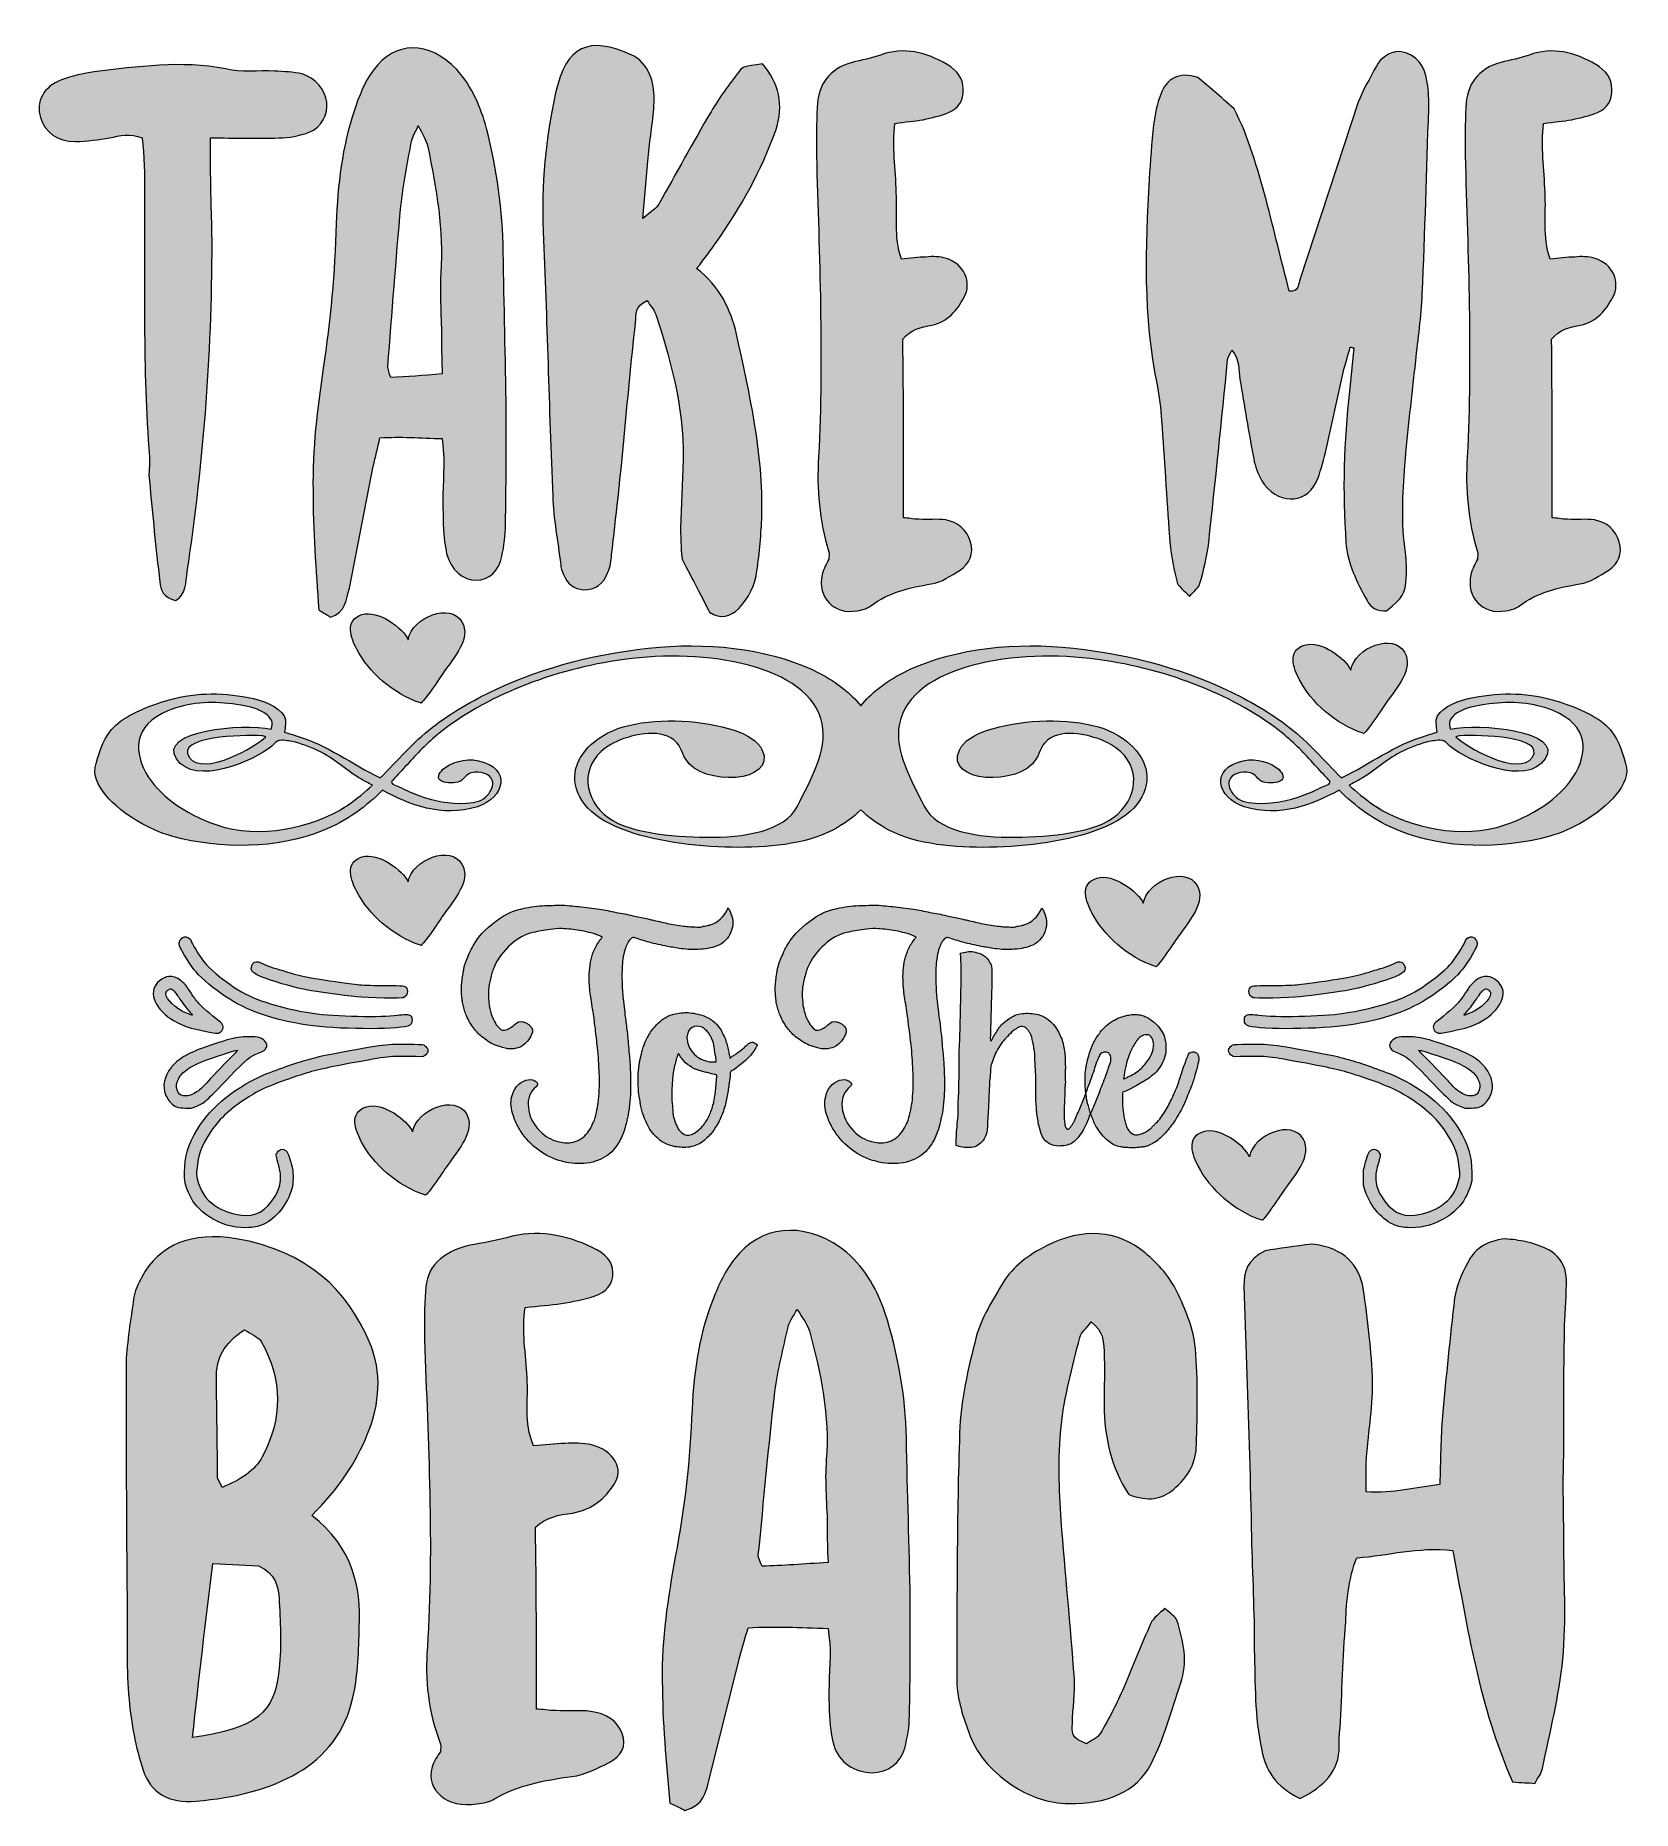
# Model space of a CAD drawing. Header units: inches. Extents: x 0.5 to 5.49, y -5.71 to -0.16.
import ezdxf

# ---------------------------------------------------------------- set-up
doc = ezdxf.new("R2010")
doc.units = ezdxf.units.IN
doc.header["$MEASUREMENT"] = 0
doc.layers.add('Layer 1', color=7, linetype='Continuous')

# ---------------------------------------------------------------- blocks, each defined once
blk = doc.blocks.new('block 2')
at = {"layer": 'Layer 1', "lineweight": 0}
blk.add_open_spline([(4.4076, -3.7699), (4.3888, -3.797), (4.3377, -3.8744), (4.3352, -3.8649), (4.2489, -3.8367), (4.172, -3.7667), (4.1364, -3.6973), (4.1186, -3.6626), (4.0958, -3.6072), (4.1523, -3.589), (4.2033, -3.5726), (4.2813, -3.6312), (4.2971, -3.6671), (4.3092, -3.5967), (4.4308, -3.5499), (4.4652, -3.6114), (4.4945, -3.6636), (4.4415, -3.7213), (4.4076, -3.7699)], degree=3, knots=[0, 0, 0, 0, 1, 1, 1, 2, 2, 2, 3, 3, 3, 4, 4, 4, 5, 5, 5, 6, 6, 6, 6], dxfattribs=at)
blk = doc.blocks.new('block 3')
at = {"layer": 'Layer 1', "lineweight": 0}
blk.add_open_spline([(1.8478, -3.5332), (1.8134, -3.4717), (1.6918, -3.5185), (1.6797, -3.5889), (1.664, -3.5531), (1.5859, -3.4944), (1.535, -3.5108), (1.4784, -3.529), (1.5012, -3.5844), (1.519, -3.6191), (1.5546, -3.6885), (1.6316, -3.7585), (1.7179, -3.7867), (1.7203, -3.7962), (1.7715, -3.7188), (1.7903, -3.6918), (1.8241, -3.6431), (1.8771, -3.5854), (1.8478, -3.5332)], degree=3, knots=[0, 0, 0, 0, 1, 1, 1, 2, 2, 2, 3, 3, 3, 4, 4, 4, 5, 5, 5, 6, 6, 6, 6], dxfattribs=at)
blk = doc.blocks.new('block 4')
at = {"layer": 'Layer 1', "lineweight": 0}
blk.add_open_spline([(4.1329, -2.8184), (4.0984, -2.7569), (3.9769, -2.8037), (3.9647, -2.8741), (3.949, -2.8382), (3.8709, -2.7796), (3.82, -2.7959), (3.7634, -2.8142), (3.7862, -2.8696), (3.8041, -2.9043), (3.8396, -2.9737), (3.9166, -3.0437), (4.0029, -3.0719), (4.0053, -3.0814), (4.0565, -3.004), (4.0753, -2.9769), (4.1092, -2.9283), (4.1621, -2.8706), (4.1329, -2.8184)], degree=3, knots=[0, 0, 0, 0, 1, 1, 1, 2, 2, 2, 3, 3, 3, 4, 4, 4, 5, 5, 5, 6, 6, 6, 6], dxfattribs=at)
blk = doc.blocks.new('block 5')
at = {"layer": 'Layer 1', "lineweight": 0}
blk.add_open_spline([(1.834, -2.752), (1.7995, -2.6905), (1.678, -2.7373), (1.6658, -2.8077), (1.6501, -2.7719), (1.572, -2.7132), (1.5211, -2.7296), (1.4645, -2.7478), (1.4873, -2.8033), (1.5051, -2.8379), (1.5407, -2.9074), (1.6177, -2.9773), (1.704, -3.0055), (1.7064, -3.015), (1.7576, -2.9376), (1.7764, -2.9106), (1.8102, -2.8619), (1.8632, -2.8042), (1.834, -2.752)], degree=3, knots=[0, 0, 0, 0, 1, 1, 1, 2, 2, 2, 3, 3, 3, 4, 4, 4, 5, 5, 5, 6, 6, 6, 6], dxfattribs=at)
blk = doc.blocks.new('block 6')
at = {"layer": 'Layer 1', "lineweight": 0}
blk.add_open_spline([(1.834, -1.9942), (1.7995, -1.9327), (1.678, -1.9796), (1.6658, -2.05), (1.6501, -2.0141), (1.572, -1.9554), (1.5211, -1.9718), (1.4645, -1.99), (1.4873, -2.0455), (1.5051, -2.0801), (1.5407, -2.1496), (1.6177, -2.2196), (1.704, -2.2477), (1.7064, -2.2572), (1.7576, -2.1799), (1.7764, -2.1528), (1.8102, -2.1042), (1.8632, -2.0464), (1.834, -1.9942)], degree=3, knots=[0, 0, 0, 0, 1, 1, 1, 2, 2, 2, 3, 3, 3, 4, 4, 4, 5, 5, 5, 6, 6, 6, 6], dxfattribs=at)
blk = doc.blocks.new('block 7')
at = {"layer": 'Layer 1', "lineweight": 0}
blk.add_open_spline([(4.7822, -2.0893), (4.7477, -2.0278), (4.6262, -2.0746), (4.614, -2.145), (4.5983, -2.1092), (4.5202, -2.0505), (4.4693, -2.0669), (4.4127, -2.0851), (4.4355, -2.1406), (4.4534, -2.1752), (4.4889, -2.2446), (4.5659, -2.3146), (4.6522, -2.3428), (4.6547, -2.3523), (4.7058, -2.2749), (4.7246, -2.2479), (4.7585, -2.1992), (4.8115, -2.1415), (4.7822, -2.0893)], degree=3, knots=[0, 0, 0, 0, 1, 1, 1, 2, 2, 2, 3, 3, 3, 4, 4, 4, 5, 5, 5, 6, 6, 6, 6], dxfattribs=at)
blk = doc.blocks.new('block 11')
at = {"layer": 'Layer 1', "lineweight": 0}
blk.add_open_spline([(4.9884, -2.9797), (4.9793, -2.9807), (4.9736, -2.9857), (4.9705, -2.9956), (4.9668, -3.0069), (4.9372, -3.0525), (4.9239, -3.0673), (4.9067, -3.0863), (4.8561, -3.1261), (4.8245, -3.1454), (4.7709, -3.1782), (4.6876, -3.2042), (4.5922, -3.2182), (4.5214, -3.2286), (4.3755, -3.2318), (4.3267, -3.2242), (4.3195, -3.2232), (4.3081, -3.2222), (4.3015, -3.2222), (4.2906, -3.2222), (4.2888, -3.2227), (4.2852, -3.2263), (4.2818, -3.2297), (4.2812, -3.232), (4.2812, -3.2396), (4.2812, -3.2503), (4.2849, -3.2555), (4.2947, -3.2584), (4.3356, -3.2706), (4.5198, -3.2688), (4.608, -3.2554), (4.7157, -3.239), (4.7988, -3.2102), (4.8635, -3.1668), (4.8992, -3.143), (4.938, -3.1105), (4.9565, -3.0892), (4.971, -3.0725), (4.9931, -3.0389), (5.0033, -3.0182), (5.0118, -3.0012), (5.0113, -2.9939), (5.001, -2.9836), (4.9968, -2.9796), (4.9953, -2.9791), (4.9884, -2.9797)], degree=3, knots=[0, 0, 0, 0, 1, 1, 1, 2, 2, 2, 3, 3, 3, 4, 4, 4, 5, 5, 5, 6, 6, 6, 7, 7, 7, 8, 8, 8, 9, 9, 9, 10, 10, 10, 11, 11, 11, 12, 12, 12, 13, 13, 13, 14, 14, 14, 15, 15, 15, 15], dxfattribs=at)
blk = doc.blocks.new('block 10')
at = {"layer": 'Layer 1'}
blk.add_blockref('block 11', (0, 0), dxfattribs=at)
blk = doc.blocks.new('block 13')
at = {"layer": 'Layer 1', "lineweight": 0}
blk.add_open_spline([(4.7472, -3.0637), (4.74, -3.0673), (4.7259, -3.0728), (4.7157, -3.0759), (4.7054, -3.079), (4.6853, -3.0851), (4.671, -3.0895), (4.6205, -3.1053), (4.5955, -3.1097), (4.4517, -3.1283), (4.4356, -3.1303), (4.4158, -3.1311), (4.3694, -3.1314), (4.3026, -3.1318), (4.3034, -3.1316), (4.2973, -3.141), (4.2917, -3.1495), (4.2974, -3.1678), (4.3055, -3.1678), (4.3068, -3.1678), (4.308, -3.1686), (4.308, -3.1696), (4.308, -3.1725), (4.4241, -3.1704), (4.454, -3.167), (4.4951, -3.1625), (4.5841, -3.1501), (4.6075, -3.1459), (4.6426, -3.1394), (4.6952, -3.1248), (4.7408, -3.109), (4.7574, -3.1033), (4.7741, -3.0944), (4.7793, -3.0884), (4.7837, -3.0835), (4.7842, -3.0819), (4.7835, -3.0752), (4.7827, -3.0674), (4.7788, -3.0613), (4.7733, -3.059), (4.7668, -3.0562), (4.7597, -3.0575), (4.7472, -3.0637)], degree=3, knots=[0, 0, 0, 0, 1, 1, 1, 2, 2, 2, 3, 3, 3, 4, 4, 4, 5, 5, 5, 6, 6, 6, 7, 7, 7, 8, 8, 8, 9, 9, 9, 10, 10, 10, 11, 11, 11, 12, 12, 12, 13, 13, 13, 14, 14, 14, 14], dxfattribs=at)
blk = doc.blocks.new('block 12')
at = {"layer": 'Layer 1'}
blk.add_blockref('block 13', (0, 0), dxfattribs=at)
blk = doc.blocks.new('block 16')
at = {"layer": 'Layer 1', "lineweight": 0}
for points, knots in [([(5.0486, -3.1043), (5.0709, -3.1116), (5.0873, -3.1295), (5.09, -3.1493), (5.0957, -3.1914), (5.0454, -3.2424), (4.9783, -3.2628), (4.9655, -3.2667), (4.9115, -3.2786), (4.8955, -3.281), (4.8839, -3.2828), (4.8716, -3.2726), (4.8716, -3.261), (4.8716, -3.256), (4.8791, -3.245), (4.8841, -3.2427), (4.8904, -3.2398), (4.9357, -3.2009), (4.9469, -3.1888), (4.953, -3.1821), (4.9627, -3.1694), (4.9687, -3.1605), (4.9746, -3.1516), (4.9812, -3.1413), (4.9835, -3.1379), (4.9903, -3.1277), (5.0061, -3.1128), (5.0152, -3.1082), (5.0239, -3.1037), (5.0408, -3.1017), (5.0486, -3.1043)], [0, 0, 0, 0, 1, 1, 1, 2, 2, 2, 3, 3, 3, 4, 4, 4, 5, 5, 5, 6, 6, 6, 7, 7, 7, 8, 8, 8, 9, 9, 9, 10, 10, 10, 10]), ([(5.0286, -3.1462), (5.0244, -3.1491), (5.0173, -3.1584), (5.007, -3.1738), (4.9986, -3.1867), (4.9863, -3.2034), (4.9794, -3.2109), (4.9728, -3.2185), (4.9676, -3.2247), (4.9681, -3.2247), (4.9711, -3.2247), (4.9936, -3.2154), (5.0018, -3.2107), (5.0329, -3.1932), (5.0563, -3.1651), (5.0504, -3.1522), (5.0488, -3.1485), (5.0398, -3.1418), (5.0366, -3.1418), (5.0356, -3.1418), (5.0322, -3.1438), (5.0286, -3.1462)], [0, 0, 0, 0, 1, 1, 1, 2, 2, 2, 3, 3, 3, 4, 4, 4, 5, 5, 5, 6, 6, 6, 7, 7, 7, 7])]:
    blk.add_open_spline(points, degree=3, knots=knots, dxfattribs=at)
blk = doc.blocks.new('block 15')
at = {"layer": 'Layer 1'}
blk.add_blockref('block 16', (0, 0), dxfattribs=at)
blk = doc.blocks.new('block 14')
at = {"layer": 'Layer 1'}
blk.add_blockref('block 15', (0, 0), dxfattribs=at)
blk = doc.blocks.new('block 19')
at = {"layer": 'Layer 1', "lineweight": 0}
for points, knots in [([(4.8164, -3.293), (4.8401, -3.2956), (4.8532, -3.2991), (4.9013, -3.3148), (4.9697, -3.3374), (5.003, -3.3544), (5.0267, -3.3793), (5.0512, -3.4048), (5.0615, -3.4352), (5.0551, -3.4629), (5.0524, -3.4746), (5.0437, -3.4907), (5.0355, -3.499), (5.0243, -3.5104), (5.0139, -3.5141), (4.99, -3.5151), (4.9711, -3.5157), (4.971, -3.5157), (4.9577, -3.51), (4.9284, -3.4974), (4.9288, -3.4977), (4.8497, -3.4149), (4.8008, -3.3637), (4.7866, -3.3523), (4.7595, -3.3421), (4.7454, -3.3367), (4.7384, -3.332), (4.7384, -3.3278), (4.7384, -3.3265), (4.7376, -3.3254), (4.7368, -3.3254), (4.7358, -3.3254), (4.7351, -3.3224), (4.7351, -3.3189), (4.7351, -3.3153), (4.7358, -3.3124), (4.7368, -3.3124), (4.7376, -3.3124), (4.7384, -3.3114), (4.7384, -3.3103), (4.7384, -3.3075), (4.7493, -3.2976), (4.7556, -3.2948), (4.7616, -3.2919), (4.7977, -3.2909), (4.8164, -3.293)], [0, 0, 0, 0, 1, 1, 1, 2, 2, 2, 3, 3, 3, 4, 4, 4, 5, 5, 5, 6, 6, 6, 7, 7, 7, 8, 8, 8, 9, 9, 9, 10, 10, 10, 11, 11, 11, 12, 12, 12, 13, 13, 13, 14, 14, 14, 15, 15, 15, 15]), ([(4.8404, -3.3494), (4.8771, -3.3863), (4.9123, -3.423), (4.9234, -3.4358), (4.9374, -3.4519), (4.9465, -3.4598), (4.9594, -3.4675), (4.9741, -3.4761), (4.9833, -3.4782), (4.9953, -3.4761), (5.0072, -3.474), (5.0114, -3.4702), (5.0155, -3.4582), (5.0191, -3.4473), (5.0179, -3.4368), (5.0116, -3.424), (5.0028, -3.4061), (4.9856, -3.3921), (4.9515, -3.3751), (4.9349, -3.3668), (4.8373, -3.3345), (4.8266, -3.3336), (4.8255, -3.3335), (4.8316, -3.3406), (4.8404, -3.3494)], [0, 0, 0, 0, 1, 1, 1, 2, 2, 2, 3, 3, 3, 4, 4, 4, 5, 5, 5, 6, 6, 6, 7, 7, 7, 8, 8, 8, 8])]:
    blk.add_open_spline(points, degree=3, knots=knots, dxfattribs=at)
blk = doc.blocks.new('block 18')
at = {"layer": 'Layer 1'}
blk.add_blockref('block 19', (0, 0), dxfattribs=at)
blk = doc.blocks.new('block 17')
at = {"layer": 'Layer 1'}
blk.add_blockref('block 18', (0, 0), dxfattribs=at)
blk = doc.blocks.new('block 21')
at = {"layer": 'Layer 1', "lineweight": 0}
blk.add_open_spline([(4.2446, -3.3171), (4.2441, -3.3176), (4.2424, -3.3189), (4.2406, -3.3198), (4.2388, -3.3208), (4.2367, -3.3231), (4.2357, -3.325), (4.2349, -3.327), (4.2336, -3.3286), (4.2329, -3.3286), (4.2321, -3.3286), (4.2316, -3.3315), (4.2316, -3.3351), (4.2316, -3.3387), (4.2323, -3.3416), (4.2331, -3.3416), (4.2339, -3.3416), (4.235, -3.3434), (4.2355, -3.3457), (4.2362, -3.3481), (4.2381, -3.3501), (4.2406, -3.3507), (4.2428, -3.3512), (4.2446, -3.3523), (4.2446, -3.3533), (4.2446, -3.3543), (4.2604, -3.3544), (4.2864, -3.3536), (4.3468, -3.352), (4.3572, -3.3531), (4.4745, -3.3749), (4.5549, -3.3897), (4.589, -3.398), (4.6393, -3.4145), (4.7202, -3.4413), (4.7603, -3.459), (4.7993, -3.4845), (4.8555, -3.5216), (4.8864, -3.5513), (4.9158, -3.5966), (4.9395, -3.633), (4.9495, -3.6621), (4.9544, -3.7071), (4.956, -3.7223), (4.9559, -3.7254), (4.953, -3.7363), (4.9427, -3.7762), (4.9273, -3.7995), (4.8977, -3.8193), (4.8722, -3.8363), (4.8475, -3.8456), (4.8147, -3.85), (4.7712, -3.856), (4.7381, -3.8372), (4.7095, -3.7904), (4.6971, -3.7699), (4.6924, -3.7543), (4.6923, -3.733), (4.6921, -3.7176), (4.6928, -3.7137), (4.6989, -3.6921), (4.7056, -3.6692), (4.7075, -3.6567), (4.7044, -3.6567), (4.7036, -3.6567), (4.7025, -3.6549), (4.702, -3.6526), (4.7014, -3.6502), (4.6994, -3.6483), (4.697, -3.6476), (4.6947, -3.6471), (4.6929, -3.646), (4.6929, -3.6452), (4.6929, -3.6444), (4.69, -3.6437), (4.6864, -3.6437), (4.6828, -3.6437), (4.6799, -3.6442), (4.6799, -3.645), (4.6799, -3.6457), (4.6783, -3.647), (4.6763, -3.6478), (4.6712, -3.6502), (4.6682, -3.6565), (4.6604, -3.6843), (4.6534, -3.7088), (4.6531, -3.7101), (4.6533, -3.7322), (4.6533, -3.7507), (4.6539, -3.7574), (4.6569, -3.7678), (4.6702, -3.8144), (4.7072, -3.8609), (4.7451, -3.8782), (4.7634, -3.8865), (4.7754, -3.889), (4.7995, -3.889), (4.8446, -3.889), (4.8781, -3.8789), (4.9171, -3.8536), (4.9331, -3.8432), (4.9533, -3.8242), (4.9635, -3.81), (4.971, -3.7996), (4.982, -3.7762), (4.9887, -3.7566), (4.9923, -3.7462), (4.9926, -3.7426), (4.9924, -3.7168), (4.9923, -3.6645), (4.9822, -3.6307), (4.9521, -3.5805), (4.9099, -3.51), (4.8255, -3.4428), (4.7348, -3.4072), (4.6819, -3.3864), (4.6279, -3.3684), (4.5906, -3.3587), (4.5618, -3.3514), (4.5565, -3.3502), (4.4753, -3.3351), (4.4041, -3.322), (4.3798, -3.3181), (4.3523, -3.3156), (4.3354, -3.3142), (4.2459, -3.3153), (4.2446, -3.3171)], degree=3, knots=[0, 0, 0, 0, 1, 1, 1, 2, 2, 2, 3, 3, 3, 4, 4, 4, 5, 5, 5, 6, 6, 6, 7, 7, 7, 8, 8, 8, 9, 9, 9, 10, 10, 10, 11, 11, 11, 12, 12, 12, 13, 13, 13, 14, 14, 14, 15, 15, 15, 16, 16, 16, 17, 17, 17, 18, 18, 18, 19, 19, 19, 20, 20, 20, 21, 21, 21, 22, 22, 22, 23, 23, 23, 24, 24, 24, 25, 25, 25, 26, 26, 26, 27, 27, 27, 28, 28, 28, 29, 29, 29, 30, 30, 30, 31, 31, 31, 32, 32, 32, 33, 33, 33, 34, 34, 34, 35, 35, 35, 36, 36, 36, 37, 37, 37, 38, 38, 38, 39, 39, 39, 40, 40, 40, 41, 41, 41, 42, 42, 42, 42], dxfattribs=at)
blk = doc.blocks.new('block 20')
at = {"layer": 'Layer 1'}
blk.add_blockref('block 21', (0, 0), dxfattribs=at)
blk = doc.blocks.new('block 9')
at = {"layer": 'Layer 1'}
for name in ['block 10', 'block 12', 'block 14', 'block 20', 'block 17']:
    blk.add_blockref(name, (0, 0), dxfattribs=at)
blk = doc.blocks.new('block 24')
at = {"layer": 'Layer 1', "lineweight": 0}
blk.add_open_spline([(0.9578, -2.9836), (0.9476, -2.9939), (0.9471, -3.0012), (0.9556, -3.0182), (0.9658, -3.0389), (0.9879, -3.0725), (1.0023, -3.0892), (1.0209, -3.1105), (1.0597, -3.143), (1.0954, -3.1668), (1.16, -3.2102), (1.2432, -3.239), (1.3509, -3.2554), (1.4391, -3.2688), (1.6233, -3.2706), (1.6642, -3.2584), (1.674, -3.2555), (1.6777, -3.2503), (1.6777, -3.2396), (1.6777, -3.232), (1.677, -3.2297), (1.6736, -3.2263), (1.6701, -3.2227), (1.6683, -3.2222), (1.6574, -3.2222), (1.6507, -3.2222), (1.6394, -3.2232), (1.6322, -3.2242), (1.5833, -3.2318), (1.4375, -3.2286), (1.3667, -3.2182), (1.2713, -3.2042), (1.188, -3.1782), (1.1344, -3.1454), (1.1027, -3.1261), (1.0522, -3.0863), (1.035, -3.0673), (1.0217, -3.0525), (0.9921, -3.0069), (0.9884, -2.9956), (0.9853, -2.9857), (0.9796, -2.9807), (0.9705, -2.9797), (0.9635, -2.9791), (0.9621, -2.9796), (0.9578, -2.9836)], degree=3, knots=[0, 0, 0, 0, 1, 1, 1, 2, 2, 2, 3, 3, 3, 4, 4, 4, 5, 5, 5, 6, 6, 6, 7, 7, 7, 8, 8, 8, 9, 9, 9, 10, 10, 10, 11, 11, 11, 12, 12, 12, 13, 13, 13, 14, 14, 14, 15, 15, 15, 15], dxfattribs=at)
blk = doc.blocks.new('block 23')
at = {"layer": 'Layer 1'}
blk.add_blockref('block 24', (0, 0), dxfattribs=at)
blk = doc.blocks.new('block 26')
at = {"layer": 'Layer 1', "lineweight": 0}
blk.add_open_spline([(1.1856, -3.059), (1.18, -3.0613), (1.1761, -3.0674), (1.1753, -3.0752), (1.1747, -3.0819), (1.1752, -3.0835), (1.1795, -3.0884), (1.1847, -3.0944), (1.2015, -3.1033), (1.218, -3.109), (1.2637, -3.1248), (1.3163, -3.1394), (1.3514, -3.1459), (1.3748, -3.1501), (1.4638, -3.1625), (1.5049, -3.167), (1.5348, -3.1704), (1.6509, -3.1725), (1.6509, -3.1696), (1.6509, -3.1686), (1.652, -3.1678), (1.6533, -3.1678), (1.6614, -3.1678), (1.6671, -3.1495), (1.6616, -3.141), (1.6554, -3.1316), (1.6562, -3.1318), (1.5895, -3.1314), (1.543, -3.1311), (1.5232, -3.1303), (1.5071, -3.1283), (1.3634, -3.1097), (1.3384, -3.1053), (1.2879, -3.0895), (1.2736, -3.0851), (1.2534, -3.079), (1.2432, -3.0759), (1.233, -3.0728), (1.2188, -3.0673), (1.2117, -3.0637), (1.1992, -3.0575), (1.192, -3.0562), (1.1856, -3.059)], degree=3, knots=[0, 0, 0, 0, 1, 1, 1, 2, 2, 2, 3, 3, 3, 4, 4, 4, 5, 5, 5, 6, 6, 6, 7, 7, 7, 8, 8, 8, 9, 9, 9, 10, 10, 10, 11, 11, 11, 12, 12, 12, 13, 13, 13, 14, 14, 14, 14], dxfattribs=at)
blk = doc.blocks.new('block 25')
at = {"layer": 'Layer 1'}
blk.add_blockref('block 26', (0, 0), dxfattribs=at)
blk = doc.blocks.new('block 29')
at = {"layer": 'Layer 1', "lineweight": 0}
for points, knots in [([(0.9437, -3.1082), (0.9528, -3.1128), (0.9686, -3.1277), (0.9754, -3.1379), (0.9776, -3.1413), (0.9843, -3.1516), (0.9902, -3.1605), (0.9962, -3.1694), (1.0059, -3.1821), (1.0119, -3.1888), (1.0231, -3.2009), (1.0684, -3.2398), (1.0748, -3.2427), (1.0798, -3.245), (1.0873, -3.256), (1.0873, -3.261), (1.0873, -3.2726), (1.0749, -3.2828), (1.0634, -3.281), (1.0473, -3.2786), (0.9934, -3.2667), (0.9806, -3.2628), (0.9135, -3.2424), (0.8631, -3.1914), (0.8688, -3.1493), (0.8716, -3.1295), (0.888, -3.1116), (0.9102, -3.1043), (0.918, -3.1017), (0.9349, -3.1037), (0.9437, -3.1082)], [0, 0, 0, 0, 1, 1, 1, 2, 2, 2, 3, 3, 3, 4, 4, 4, 5, 5, 5, 6, 6, 6, 7, 7, 7, 8, 8, 8, 9, 9, 9, 10, 10, 10, 10]), ([(0.9223, -3.1418), (0.919, -3.1418), (0.9101, -3.1485), (0.9085, -3.1522), (0.9026, -3.1651), (0.926, -3.1932), (0.957, -3.2107), (0.9653, -3.2154), (0.9877, -3.2247), (0.9908, -3.2247), (0.9913, -3.2247), (0.9861, -3.2185), (0.9794, -3.2109), (0.9726, -3.2034), (0.9603, -3.1867), (0.9518, -3.1738), (0.9416, -3.1584), (0.9344, -3.1491), (0.9302, -3.1462), (0.9266, -3.1438), (0.9232, -3.1418), (0.9223, -3.1418)], [0, 0, 0, 0, 1, 1, 1, 2, 2, 2, 3, 3, 3, 4, 4, 4, 5, 5, 5, 6, 6, 6, 7, 7, 7, 7])]:
    blk.add_open_spline(points, degree=3, knots=knots, dxfattribs=at)
blk = doc.blocks.new('block 28')
at = {"layer": 'Layer 1'}
blk.add_blockref('block 29', (0, 0), dxfattribs=at)
blk = doc.blocks.new('block 27')
at = {"layer": 'Layer 1'}
blk.add_blockref('block 28', (0, 0), dxfattribs=at)
blk = doc.blocks.new('block 32')
at = {"layer": 'Layer 1', "lineweight": 0}
for points, knots in [([(1.2033, -3.2948), (1.2096, -3.2976), (1.2205, -3.3075), (1.2205, -3.3103), (1.2205, -3.3114), (1.2213, -3.3124), (1.2221, -3.3124), (1.2231, -3.3124), (1.2237, -3.3153), (1.2237, -3.3189), (1.2237, -3.3224), (1.2231, -3.3254), (1.2221, -3.3254), (1.2213, -3.3254), (1.2205, -3.3265), (1.2205, -3.3278), (1.2205, -3.332), (1.2135, -3.3367), (1.1994, -3.3421), (1.1722, -3.3523), (1.1581, -3.3637), (1.1092, -3.4149), (1.0301, -3.4977), (1.0304, -3.4974), (1.0012, -3.51), (0.9879, -3.5157), (0.9877, -3.5157), (0.9689, -3.5151), (0.945, -3.5141), (0.9346, -3.5104), (0.9234, -3.499), (0.9151, -3.4907), (0.9065, -3.4746), (0.9037, -3.4629), (0.8974, -3.4352), (0.9076, -3.4048), (0.9322, -3.3793), (0.9559, -3.3544), (0.9892, -3.3374), (1.0576, -3.3148), (1.1056, -3.2991), (1.1188, -3.2956), (1.1425, -3.293), (1.1612, -3.2909), (1.1972, -3.2919), (1.2033, -3.2948)], [0, 0, 0, 0, 1, 1, 1, 2, 2, 2, 3, 3, 3, 4, 4, 4, 5, 5, 5, 6, 6, 6, 7, 7, 7, 8, 8, 8, 9, 9, 9, 10, 10, 10, 11, 11, 11, 12, 12, 12, 13, 13, 13, 14, 14, 14, 15, 15, 15, 15]), ([(1.1323, -3.3336), (1.1216, -3.3345), (1.0239, -3.3668), (1.0074, -3.3751), (0.9733, -3.3921), (0.956, -3.4061), (0.9473, -3.424), (0.9409, -3.4368), (0.9398, -3.4473), (0.9434, -3.4582), (0.9474, -3.4702), (0.9517, -3.474), (0.9635, -3.4761), (0.9755, -3.4782), (0.9848, -3.4761), (0.9994, -3.4675), (1.0124, -3.4598), (1.0215, -3.4519), (1.0355, -3.4358), (1.0465, -3.423), (1.0818, -3.3863), (1.1185, -3.3494), (1.1272, -3.3406), (1.1334, -3.3335), (1.1323, -3.3336)], [0, 0, 0, 0, 1, 1, 1, 2, 2, 2, 3, 3, 3, 4, 4, 4, 5, 5, 5, 6, 6, 6, 7, 7, 7, 8, 8, 8, 8])]:
    blk.add_open_spline(points, degree=3, knots=knots, dxfattribs=at)
blk = doc.blocks.new('block 31')
at = {"layer": 'Layer 1'}
blk.add_blockref('block 32', (0, 0), dxfattribs=at)
blk = doc.blocks.new('block 30')
at = {"layer": 'Layer 1'}
blk.add_blockref('block 31', (0, 0), dxfattribs=at)
blk = doc.blocks.new('block 34')
at = {"layer": 'Layer 1', "lineweight": 0}
blk.add_open_spline([(1.6065, -3.3156), (1.5791, -3.3181), (1.5547, -3.322), (1.4836, -3.3351), (1.4024, -3.3502), (1.397, -3.3514), (1.3683, -3.3587), (1.3309, -3.3684), (1.277, -3.3864), (1.224, -3.4072), (1.1334, -3.4428), (1.049, -3.51), (1.0067, -3.5805), (0.9767, -3.6307), (0.9666, -3.6645), (0.9664, -3.7168), (0.9663, -3.7426), (0.9666, -3.7462), (0.9702, -3.7566), (0.9768, -3.7762), (0.9879, -3.7996), (0.9954, -3.81), (1.0056, -3.8242), (1.0257, -3.8432), (1.0418, -3.8536), (1.0808, -3.8789), (1.1142, -3.889), (1.1594, -3.889), (1.1834, -3.889), (1.1955, -3.8865), (1.2138, -3.8782), (1.2517, -3.8609), (1.2887, -3.8144), (1.302, -3.7678), (1.3049, -3.7574), (1.3056, -3.7507), (1.3056, -3.7322), (1.3057, -3.7101), (1.3054, -3.7088), (1.2984, -3.6843), (1.2906, -3.6565), (1.2877, -3.6502), (1.2825, -3.6478), (1.2806, -3.647), (1.2789, -3.6457), (1.2789, -3.645), (1.2789, -3.6442), (1.276, -3.6437), (1.2724, -3.6437), (1.2689, -3.6437), (1.2659, -3.6444), (1.2659, -3.6452), (1.2659, -3.646), (1.2642, -3.6471), (1.2619, -3.6476), (1.2595, -3.6483), (1.2575, -3.6502), (1.2569, -3.6526), (1.2564, -3.6549), (1.2552, -3.6567), (1.2544, -3.6567), (1.2513, -3.6567), (1.2533, -3.6692), (1.2599, -3.6921), (1.2661, -3.7137), (1.2668, -3.7176), (1.2666, -3.733), (1.2664, -3.7543), (1.2617, -3.7699), (1.2494, -3.7904), (1.2208, -3.8372), (1.1877, -3.856), (1.1441, -3.85), (1.1113, -3.8456), (1.0866, -3.8363), (1.0611, -3.8193), (1.0316, -3.7995), (1.0161, -3.7762), (1.0059, -3.7363), (1.003, -3.7254), (1.0028, -3.7223), (1.0044, -3.7071), (1.0093, -3.6621), (1.0194, -3.633), (1.0431, -3.5966), (1.0725, -3.5513), (1.1034, -3.5216), (1.1596, -3.4845), (1.1985, -3.459), (1.2387, -3.4413), (1.3195, -3.4145), (1.3699, -3.398), (1.404, -3.3897), (1.4844, -3.3749), (1.6017, -3.3531), (1.6121, -3.352), (1.6725, -3.3536), (1.6985, -3.3544), (1.7142, -3.3543), (1.7142, -3.3533), (1.7142, -3.3523), (1.716, -3.3512), (1.7183, -3.3507), (1.7207, -3.3501), (1.7227, -3.3481), (1.7233, -3.3457), (1.7238, -3.3434), (1.725, -3.3416), (1.7258, -3.3416), (1.7266, -3.3416), (1.7272, -3.3387), (1.7272, -3.3351), (1.7272, -3.3315), (1.7267, -3.3286), (1.7259, -3.3286), (1.7253, -3.3286), (1.724, -3.327), (1.7232, -3.325), (1.7222, -3.3231), (1.7201, -3.3208), (1.7183, -3.3198), (1.7165, -3.3189), (1.7147, -3.3176), (1.7142, -3.3171), (1.7129, -3.3153), (1.6234, -3.3142), (1.6065, -3.3156)], degree=3, knots=[0, 0, 0, 0, 1, 1, 1, 2, 2, 2, 3, 3, 3, 4, 4, 4, 5, 5, 5, 6, 6, 6, 7, 7, 7, 8, 8, 8, 9, 9, 9, 10, 10, 10, 11, 11, 11, 12, 12, 12, 13, 13, 13, 14, 14, 14, 15, 15, 15, 16, 16, 16, 17, 17, 17, 18, 18, 18, 19, 19, 19, 20, 20, 20, 21, 21, 21, 22, 22, 22, 23, 23, 23, 24, 24, 24, 25, 25, 25, 26, 26, 26, 27, 27, 27, 28, 28, 28, 29, 29, 29, 30, 30, 30, 31, 31, 31, 32, 32, 32, 33, 33, 33, 34, 34, 34, 35, 35, 35, 36, 36, 36, 37, 37, 37, 38, 38, 38, 39, 39, 39, 40, 40, 40, 41, 41, 41, 42, 42, 42, 42], dxfattribs=at)
blk = doc.blocks.new('block 33')
at = {"layer": 'Layer 1'}
blk.add_blockref('block 34', (0, 0), dxfattribs=at)
blk = doc.blocks.new('block 22')
at = {"layer": 'Layer 1'}
for name in ['block 23', 'block 27', 'block 25', 'block 30', 'block 33']:
    blk.add_blockref(name, (0, 0), dxfattribs=at)
blk = doc.blocks.new('block 37')
at = {"layer": 'Layer 1', "lineweight": 0}
blk.add_open_spline([(2.2678, -2.987), (2.2661, -2.989), (2.2646, -2.9911), (2.2632, -2.9931), (2.2558, -3.0032), (2.2499, -3.0138), (2.2456, -3.025), (2.2411, -3.0361), (2.2379, -3.0474), (2.2359, -3.0589), (2.2319, -3.0831), (2.2309, -3.1074), (2.2329, -3.1317), (2.2335, -3.1378), (2.2341, -3.1437), (2.2344, -3.1494), (2.2347, -3.1551), (2.2356, -3.1611), (2.237, -3.1671), (2.2383, -3.1773), (2.2398, -3.1874), (2.2415, -3.1975), (2.2431, -3.2076), (2.2447, -3.2181), (2.246, -3.2289), (2.2474, -3.2349), (2.2482, -3.241), (2.2485, -3.2471), (2.2489, -3.2531), (2.2497, -3.2595), (2.2511, -3.2663), (2.2524, -3.2764), (2.2536, -3.2864), (2.2546, -3.2961), (2.2557, -3.3059), (2.2568, -3.3158), (2.2582, -3.326), (2.2595, -3.3395), (2.2605, -3.353), (2.2612, -3.3664), (2.2619, -3.38), (2.2625, -3.3934), (2.2632, -3.4069), (2.2639, -3.4204), (2.2641, -3.4341), (2.2637, -3.4479), (2.2634, -3.4618), (2.2625, -3.4754), (2.2612, -3.4889), (2.2599, -3.4997), (2.2582, -3.5103), (2.2561, -3.5207), (2.2541, -3.5312), (2.2514, -3.5418), (2.2481, -3.5526), (2.2447, -3.5607), (2.2409, -3.5687), (2.237, -3.5764), (2.2329, -3.5842), (2.2278, -3.5911), (2.2217, -3.5971), (2.209, -3.612), (2.1934, -3.6204), (2.1752, -3.6225), (2.1617, -3.6245), (2.1479, -3.6235), (2.1337, -3.6194), (2.1135, -3.6147), (2.0949, -3.6039), (2.0781, -3.5871), (2.0565, -3.5655), (2.0443, -3.5408), (2.0416, -3.5131), (2.0382, -3.4855), (2.0467, -3.4636), (2.0669, -3.4474), (2.071, -3.4434), (2.0716, -3.4396), (2.069, -3.4363), (2.0662, -3.4322), (2.0636, -3.4299), (2.0608, -3.4292), (2.0521, -3.4252), (2.043, -3.4248), (2.0336, -3.4281), (2.0099, -3.4363), (1.9955, -3.4532), (1.9901, -3.4787), (1.9873, -3.4882), (1.9865, -3.498), (1.9875, -3.5081), (1.9885, -3.5182), (1.9907, -3.528), (1.9941, -3.5375), (1.9981, -3.5509), (2.0037, -3.5637), (2.0108, -3.5759), (2.0178, -3.5881), (2.0261, -3.5999), (2.0356, -3.6113), (2.074, -3.6552), (2.1212, -3.6804), (2.1772, -3.6872), (2.19, -3.6886), (2.2027, -3.6889), (2.2151, -3.6882), (2.2277, -3.6875), (2.2399, -3.6852), (2.2521, -3.6811), (2.275, -3.6737), (2.2936, -3.6619), (2.3077, -3.6457), (2.3179, -3.6336), (2.3261, -3.6208), (2.3325, -3.6073), (2.3389, -3.5938), (2.3439, -3.5793), (2.3472, -3.5637), (2.3486, -3.5583), (2.3497, -3.5533), (2.3507, -3.5486), (2.3518, -3.5439), (2.3529, -3.5388), (2.3543, -3.5334), (2.3557, -3.526), (2.3567, -3.5189), (2.3573, -3.5121), (2.358, -3.5054), (2.3586, -3.4984), (2.3593, -3.4909), (2.3601, -3.4842), (2.3605, -3.4777), (2.3609, -3.4717), (2.3612, -3.4656), (2.3614, -3.4592), (2.3614, -3.4525), (2.3614, -3.443), (2.3614, -3.4336), (2.3614, -3.4242), (2.3614, -3.4147), (2.3611, -3.4052), (2.3604, -3.3958), (2.3604, -3.3877), (2.3601, -3.3794), (2.3593, -3.371), (2.3586, -3.3626), (2.358, -3.3543), (2.3573, -3.3462), (2.356, -3.3348), (2.355, -3.3238), (2.3543, -3.3133), (2.3536, -3.3029), (2.3526, -3.2922), (2.3513, -3.2814), (2.3499, -3.2734), (2.3489, -3.2655), (2.3482, -3.2577), (2.3475, -3.2499), (2.3465, -3.242), (2.3452, -3.2339), (2.3445, -3.2305), (2.344, -3.2275), (2.3437, -3.2248), (2.3433, -3.2221), (2.3432, -3.2191), (2.3432, -3.2157), (2.3432, -3.2157), (2.3371, -3.1641), (2.3371, -3.1641), (2.3357, -3.1486), (2.3349, -3.1329), (2.3346, -3.117), (2.3342, -3.1012), (2.3344, -3.0855), (2.3351, -3.07), (2.3364, -3.0498), (2.3398, -3.0312), (2.3452, -3.0144), (2.3472, -3.009), (2.3496, -3.0036), (2.3523, -2.9982), (2.355, -2.9928), (2.359, -2.988), (2.3644, -2.984), (2.3671, -2.9813), (2.3701, -2.9806), (2.3735, -2.982), (2.3809, -2.9846), (2.3885, -2.9872), (2.3963, -2.9896), (2.404, -2.9919), (2.4116, -2.9941), (2.419, -2.9961), (2.4285, -2.9988), (2.4381, -3.0011), (2.4479, -3.0032), (2.4577, -3.0052), (2.4673, -3.0072), (2.4767, -3.0093), (2.4842, -3.0106), (2.4912, -3.0118), (2.498, -3.0128), (2.5047, -3.0138), (2.5118, -3.015), (2.5192, -3.0164), (2.5294, -3.0177), (2.5395, -3.0186), (2.5496, -3.0189), (2.5597, -3.0192), (2.5702, -3.0191), (2.581, -3.0184), (2.6012, -3.017), (2.6201, -3.0126), (2.6376, -3.0052), (2.6592, -2.9944), (2.673, -2.9769), (2.6791, -2.9526), (2.6818, -2.9419), (2.6819, -2.9315), (2.6796, -2.9218), (2.6772, -2.912), (2.6737, -2.9024), (2.669, -2.8929), (2.6676, -2.8916), (2.6666, -2.8903), (2.6659, -2.8888), (2.6653, -2.8903), (2.665, -2.8913), (2.665, -2.8919), (2.6535, -2.9175), (2.6353, -2.934), (2.6103, -2.9415), (2.6069, -2.9428), (2.6039, -2.9437), (2.6012, -2.944), (2.5985, -2.9444), (2.5954, -2.9448), (2.5921, -2.9455), (2.588, -2.9469), (2.5841, -2.9479), (2.5804, -2.9486), (2.5768, -2.9492), (2.5728, -2.9492), (2.5688, -2.9486), (2.5614, -2.9486), (2.5543, -2.9482), (2.5476, -2.9476), (2.5408, -2.9469), (2.5341, -2.9462), (2.5273, -2.9455), (2.5273, -2.9455), (2.4878, -2.9394), (2.4878, -2.9394), (2.4798, -2.9381), (2.4718, -2.9364), (2.4641, -2.9344), (2.4563, -2.9324), (2.4484, -2.9307), (2.4403, -2.9294), (2.4349, -2.928), (2.43, -2.9268), (2.4257, -2.9258), (2.4212, -2.9248), (2.4164, -2.9236), (2.411, -2.9222), (2.411, -2.9222), (2.3685, -2.9132), (2.3685, -2.9132), (2.3597, -2.9111), (2.3511, -2.9093), (2.3427, -2.9076), (2.3342, -2.9059), (2.3253, -2.9044), (2.3159, -2.903), (2.3071, -2.901), (2.2985, -2.8992), (2.2901, -2.8974), (2.2816, -2.8958), (2.273, -2.8942), (2.2643, -2.8929), (2.2643, -2.8929), (2.2157, -2.8868), (2.2157, -2.8868), (2.2055, -2.8855), (2.1956, -2.8843), (2.1858, -2.8833), (2.176, -2.8823), (2.1661, -2.8814), (2.1559, -2.8808), (2.1451, -2.8808), (2.1347, -2.8808), (2.1246, -2.8808), (2.1145, -2.8808), (2.104, -2.8811), (2.0932, -2.8818), (2.071, -2.8824), (2.048, -2.8855), (2.0244, -2.8909), (2.0156, -2.8929), (2.007, -2.8953), (1.9987, -2.898), (1.9902, -2.9007), (1.9823, -2.904), (1.9748, -2.9081), (1.9418, -2.9263), (1.9125, -2.9502), (1.8868, -2.98), (1.8814, -2.9874), (1.8765, -2.9948), (1.8721, -3.0022), (1.8678, -3.0096), (1.8635, -3.0173), (1.8595, -3.0255), (1.8561, -3.0329), (1.8529, -3.0402), (1.8499, -3.0472), (1.8469, -3.0543), (1.8443, -3.0616), (1.8423, -3.0689), (1.8409, -3.073), (1.8399, -3.0771), (1.8393, -3.0811), (1.8386, -3.0851), (1.838, -3.0892), (1.8373, -3.0933), (1.8359, -3.1007), (1.8349, -3.1077), (1.8342, -3.1145), (1.8336, -3.1213), (1.8329, -3.128), (1.8322, -3.1347), (1.8322, -3.1415), (1.8323, -3.1481), (1.8327, -3.1545), (1.833, -3.1609), (1.8336, -3.1675), (1.8342, -3.1742), (1.8349, -3.1769), (1.8352, -3.1793), (1.8352, -3.1813), (1.8352, -3.1833), (1.8355, -3.1857), (1.8362, -3.1884), (1.8376, -3.1938), (1.8391, -3.1993), (1.8408, -3.2051), (1.8425, -3.2108), (1.8443, -3.2164), (1.8463, -3.2218), (1.8517, -3.2353), (1.8585, -3.2479), (1.8666, -3.2597), (1.8747, -3.2715), (1.8845, -3.2821), (1.8959, -3.2916), (1.9027, -3.297), (1.9094, -3.3018), (1.9162, -3.3062), (1.9229, -3.3107), (1.93, -3.3145), (1.9374, -3.3179), (1.9421, -3.3193), (1.9467, -3.3206), (1.951, -3.3219), (1.9555, -3.3233), (1.96, -3.3247), (1.9647, -3.326), (1.9701, -3.328), (1.9755, -3.3292), (1.9809, -3.3295), (1.9863, -3.3298), (1.9917, -3.3297), (1.9971, -3.3291), (2.0066, -3.3276), (2.0143, -3.3253), (2.0204, -3.3219), (2.0352, -3.3125), (2.0457, -3.3), (2.0518, -3.2845), (2.0565, -3.2744), (2.0551, -3.2656), (2.0477, -3.2582), (2.0457, -3.2562), (2.0435, -3.2543), (2.0411, -3.2527), (2.0388, -3.2509), (2.0362, -3.2494), (2.0336, -3.248), (2.0302, -3.2461), (2.0268, -3.2451), (2.0235, -3.2451), (2.014, -3.243), (2.0063, -3.2454), (2.0002, -3.2521), (1.992, -3.2602), (1.9823, -3.2663), (1.9708, -3.2703), (1.9654, -3.2724), (1.9604, -3.272), (1.9557, -3.2693), (1.9475, -3.2626), (1.9418, -3.2559), (1.9385, -3.2491), (1.9351, -3.243), (1.932, -3.2369), (1.9293, -3.2308), (1.9266, -3.2248), (1.9246, -3.2184), (1.9233, -3.2117), (1.9219, -3.2063), (1.9207, -3.2013), (1.9197, -3.197), (1.9187, -3.1926), (1.9182, -3.1877), (1.9182, -3.1823), (1.9175, -3.1762), (1.917, -3.1701), (1.9167, -3.1641), (1.9163, -3.158), (1.9165, -3.1519), (1.9172, -3.1459), (1.9179, -3.1344), (1.9199, -3.123), (1.9233, -3.1115), (1.9246, -3.1048), (1.9261, -3.0984), (1.9278, -3.0923), (1.9295, -3.0862), (1.9317, -3.0801), (1.9344, -3.074), (1.9465, -3.0463), (1.9641, -3.0228), (1.987, -3.0032), (2.0079, -2.9843), (2.0312, -2.9718), (2.0568, -2.9658), (2.073, -2.9617), (2.0906, -2.9587), (2.1094, -2.9566), (2.1216, -2.9546), (2.134, -2.9536), (2.1469, -2.9536), (2.1563, -2.9543), (2.1656, -2.955), (2.1747, -2.9556), (2.1838, -2.9563), (2.1931, -2.9577), (2.2026, -2.9597), (2.2119, -2.961), (2.2214, -2.9629), (2.2309, -2.9653), (2.2403, -2.9676), (2.2497, -2.9705), (2.2592, -2.9739), (2.2619, -2.9753), (2.2666, -2.9772), (2.2733, -2.98), (2.2713, -2.9826), (2.2695, -2.985), (2.2678, -2.987)], degree=3, knots=[0, 0, 0, 0, 1, 1, 1, 2, 2, 2, 3, 3, 3, 4, 4, 4, 5, 5, 5, 6, 6, 6, 7, 7, 7, 8, 8, 8, 9, 9, 9, 10, 10, 10, 11, 11, 11, 12, 12, 12, 13, 13, 13, 14, 14, 14, 15, 15, 15, 16, 16, 16, 17, 17, 17, 18, 18, 18, 19, 19, 19, 20, 20, 20, 21, 21, 21, 22, 22, 22, 23, 23, 23, 24, 24, 24, 25, 25, 25, 26, 26, 26, 27, 27, 27, 28, 28, 28, 29, 29, 29, 30, 30, 30, 31, 31, 31, 32, 32, 32, 33, 33, 33, 34, 34, 34, 35, 35, 35, 36, 36, 36, 37, 37, 37, 38, 38, 38, 39, 39, 39, 40, 40, 40, 41, 41, 41, 42, 42, 42, 43, 43, 43, 44, 44, 44, 45, 45, 45, 46, 46, 46, 47, 47, 47, 48, 48, 48, 49, 49, 49, 50, 50, 50, 51, 51, 51, 52, 52, 52, 53, 53, 53, 54, 54, 54, 55, 55, 55, 56, 56, 56, 57, 57, 57, 58, 58, 58, 59, 59, 59, 60, 60, 60, 61, 61, 61, 62, 62, 62, 63, 63, 63, 64, 64, 64, 65, 65, 65, 66, 66, 66, 67, 67, 67, 68, 68, 68, 69, 69, 69, 70, 70, 70, 71, 71, 71, 72, 72, 72, 73, 73, 73, 74, 74, 74, 75, 75, 75, 76, 76, 76, 77, 77, 77, 78, 78, 78, 79, 79, 79, 80, 80, 80, 81, 81, 81, 82, 82, 82, 83, 83, 83, 84, 84, 84, 85, 85, 85, 86, 86, 86, 87, 87, 87, 88, 88, 88, 89, 89, 89, 90, 90, 90, 91, 91, 91, 92, 92, 92, 93, 93, 93, 94, 94, 94, 95, 95, 95, 96, 96, 96, 97, 97, 97, 98, 98, 98, 99, 99, 99, 100, 100, 100, 101, 101, 101, 102, 102, 102, 103, 103, 103, 104, 104, 104, 105, 105, 105, 106, 106, 106, 107, 107, 107, 108, 108, 108, 109, 109, 109, 110, 110, 110, 111, 111, 111, 112, 112, 112, 113, 113, 113, 114, 114, 114, 115, 115, 115, 116, 116, 116, 117, 117, 117, 118, 118, 118, 119, 119, 119, 120, 120, 120, 121, 121, 121, 122, 122, 122, 123, 123, 123, 124, 124, 124, 125, 125, 125, 126, 126, 126, 127, 127, 127, 128, 128, 128, 129, 129, 129, 130, 130, 130, 131, 131, 131, 132, 132, 132, 133, 133, 133, 134, 134, 134, 135, 135, 135, 136, 136, 136, 137, 137, 137, 138, 138, 138, 139, 139, 139, 140, 140, 140, 141, 141, 141, 142, 142, 142, 143, 143, 143, 144, 144, 144, 145, 145, 145, 146, 146, 146, 147, 147, 147, 148, 148, 148, 149, 149, 149, 150, 150, 150, 151, 151, 151, 152, 152, 152, 153, 153, 153, 153], dxfattribs=at)
blk = doc.blocks.new('block 36')
at = {"layer": 'Layer 1'}
blk.add_blockref('block 37', (0, 0), dxfattribs=at)
blk = doc.blocks.new('block 39')
at = {"layer": 'Layer 1', "lineweight": 0}
for points, knots in [([(2.6719, -3.3563), (2.6706, -3.351), (2.6693, -3.3442), (2.6679, -3.3361), (2.6665, -3.33), (2.665, -3.324), (2.6633, -3.3179), (2.6617, -3.3119), (2.6598, -3.3058), (2.6578, -3.2997), (2.6551, -3.2936), (2.6522, -3.2874), (2.6492, -3.281), (2.6461, -3.2745), (2.6426, -3.2687), (2.6385, -3.2633), (2.6338, -3.2559), (2.6271, -3.2487), (2.6184, -3.242), (2.6156, -3.24), (2.6129, -3.2381), (2.6102, -3.2365), (2.6075, -3.2347), (2.6048, -3.2333), (2.6022, -3.2318), (2.5873, -3.2245), (2.5707, -3.2197), (2.5526, -3.2177), (2.5452, -3.2164), (2.5377, -3.2159), (2.5303, -3.2162), (2.5229, -3.2165), (2.5154, -3.2174), (2.508, -3.2187), (2.4979, -3.2201), (2.4878, -3.2231), (2.4777, -3.2279), (2.4608, -3.2366), (2.446, -3.2491), (2.4332, -3.2652), (2.4284, -3.2707), (2.4244, -3.2763), (2.4211, -3.282), (2.4176, -3.2877), (2.4142, -3.2936), (2.4109, -3.2997), (2.4055, -3.3111), (2.4014, -3.3223), (2.3988, -3.333), (2.3974, -3.3365), (2.3964, -3.3398), (2.3957, -3.3432), (2.3951, -3.3466), (2.3944, -3.3499), (2.3937, -3.3533), (2.3924, -3.3574), (2.3913, -3.3614), (2.3906, -3.3654), (2.39, -3.3695), (2.3893, -3.3736), (2.3886, -3.3776), (2.388, -3.3816), (2.3875, -3.3855), (2.3871, -3.3892), (2.3868, -3.3929), (2.3863, -3.3965), (2.3856, -3.3998), (2.3856, -3.4032), (2.3855, -3.4068), (2.3851, -3.4105), (2.3848, -3.4142), (2.3846, -3.4177), (2.3846, -3.4211), (2.3846, -3.4265), (2.3848, -3.4316), (2.3851, -3.4363), (2.3855, -3.441), (2.3856, -3.446), (2.3856, -3.4514), (2.3856, -3.4535), (2.3858, -3.4555), (2.3861, -3.4575), (2.3865, -3.4596), (2.3866, -3.4615), (2.3866, -3.4636), (2.3866, -3.4636), (2.3896, -3.4848), (2.3896, -3.4848), (2.3903, -3.4882), (2.3909, -3.4916), (2.3912, -3.4949), (2.3915, -3.4984), (2.392, -3.5017), (2.3927, -3.5051), (2.3941, -3.5111), (2.3954, -3.5169), (2.3967, -3.5223), (2.3981, -3.5277), (2.3998, -3.5331), (2.4018, -3.5385), (2.4065, -3.5506), (2.4109, -3.5611), (2.415, -3.5698), (2.4237, -3.586), (2.4345, -3.5996), (2.4473, -3.6103), (2.4615, -3.6231), (2.478, -3.6312), (2.4969, -3.6346), (2.5003, -3.6359), (2.5036, -3.6366), (2.507, -3.6366), (2.5104, -3.6366), (2.5137, -3.6369), (2.5172, -3.6376), (2.5245, -3.6383), (2.5323, -3.6383), (2.5404, -3.6376), (2.5485, -3.6369), (2.5563, -3.6349), (2.5637, -3.6315), (2.5771, -3.6275), (2.5893, -3.6197), (2.6001, -3.6083), (2.6102, -3.5989), (2.619, -3.5881), (2.6264, -3.5759), (2.6311, -3.5691), (2.635, -3.5626), (2.6381, -3.5562), (2.6411, -3.5497), (2.6442, -3.5429), (2.6477, -3.5354), (2.6503, -3.528), (2.6528, -3.5206), (2.6553, -3.5131), (2.6576, -3.5058), (2.6595, -3.4984), (2.6608, -3.4909), (2.6615, -3.4876), (2.6622, -3.4842), (2.6629, -3.4808), (2.6635, -3.4774), (2.6642, -3.474), (2.6649, -3.4707), (2.6655, -3.4673), (2.6661, -3.4641), (2.6664, -3.4611), (2.6667, -3.458), (2.6672, -3.4548), (2.6679, -3.4514), (2.6686, -3.4468), (2.669, -3.4422), (2.6694, -3.4378), (2.6697, -3.4334), (2.6706, -3.4288), (2.6719, -3.4242), (2.6719, -3.4208), (2.6723, -3.4184), (2.6729, -3.417), (2.6729, -3.417), (2.6729, -3.4049), (2.6729, -3.4049), (2.6729, -3.4036), (2.6737, -3.4023), (2.675, -3.4008), (2.6811, -3.3968), (2.6868, -3.3929), (2.6922, -3.3892), (2.6976, -3.3855), (2.703, -3.3813), (2.7084, -3.3766), (2.7165, -3.3699), (2.7242, -3.3628), (2.7317, -3.3553), (2.739, -3.3479), (2.7454, -3.3395), (2.7508, -3.33), (2.7522, -3.328), (2.7534, -3.326), (2.7544, -3.324), (2.7555, -3.3219), (2.7566, -3.3196), (2.758, -3.3169), (2.758, -3.3169), (2.7489, -3.3108), (2.7489, -3.3108), (2.7454, -3.3088), (2.7415, -3.3085), (2.7367, -3.3098), (2.7347, -3.3104), (2.7317, -3.3122), (2.7276, -3.3148), (2.7235, -3.3196), (2.7192, -3.324), (2.7145, -3.328), (2.7077, -3.3334), (2.7003, -3.3388), (2.6922, -3.3442), (2.6888, -3.3469), (2.6855, -3.3492), (2.6821, -3.3513), (2.6787, -3.3533), (2.6753, -3.3556), (2.6719, -3.3584), (2.6719, -3.3584), (2.6719, -3.3563), (2.6719, -3.3563)], [0, 0, 0, 0, 1, 1, 1, 2, 2, 2, 3, 3, 3, 4, 4, 4, 5, 5, 5, 6, 6, 6, 7, 7, 7, 8, 8, 8, 9, 9, 9, 10, 10, 10, 11, 11, 11, 12, 12, 12, 13, 13, 13, 14, 14, 14, 15, 15, 15, 16, 16, 16, 17, 17, 17, 18, 18, 18, 19, 19, 19, 20, 20, 20, 21, 21, 21, 22, 22, 22, 23, 23, 23, 24, 24, 24, 25, 25, 25, 26, 26, 26, 27, 27, 27, 28, 28, 28, 29, 29, 29, 30, 30, 30, 31, 31, 31, 32, 32, 32, 33, 33, 33, 34, 34, 34, 35, 35, 35, 36, 36, 36, 37, 37, 37, 38, 38, 38, 39, 39, 39, 40, 40, 40, 41, 41, 41, 42, 42, 42, 43, 43, 43, 44, 44, 44, 45, 45, 45, 46, 46, 46, 47, 47, 47, 48, 48, 48, 49, 49, 49, 50, 50, 50, 51, 51, 51, 52, 52, 52, 53, 53, 53, 54, 54, 54, 55, 55, 55, 56, 56, 56, 57, 57, 57, 58, 58, 58, 59, 59, 59, 60, 60, 60, 61, 61, 61, 62, 62, 62, 63, 63, 63, 64, 64, 64, 65, 65, 65, 66, 66, 66, 67, 67, 67, 68, 68, 68, 69, 69, 69, 69]), ([(2.6264, -3.3705), (2.619, -3.3712), (2.6102, -3.3705), (2.6001, -3.3685), (2.5913, -3.3658), (2.5834, -3.3626), (2.5764, -3.3589), (2.5692, -3.3552), (2.5627, -3.3496), (2.5566, -3.3422), (2.5492, -3.3341), (2.5441, -3.325), (2.5414, -3.3148), (2.5401, -3.3115), (2.5392, -3.3085), (2.5389, -3.3058), (2.5385, -3.3031), (2.538, -3.3), (2.5373, -3.2966), (2.5373, -3.2932), (2.5377, -3.2906), (2.5384, -3.2885), (2.5398, -3.2831), (2.5411, -3.2785), (2.5424, -3.2744), (2.5445, -3.2703), (2.5481, -3.2666), (2.5535, -3.2633), (2.5623, -3.2579), (2.5728, -3.2575), (2.585, -3.2623), (2.5957, -3.2683), (2.6041, -3.2767), (2.6102, -3.2875), (2.6123, -3.2916), (2.6141, -3.2957), (2.6158, -3.2997), (2.6175, -3.3037), (2.619, -3.3078), (2.6203, -3.3119), (2.6203, -3.3119), (2.6234, -3.33), (2.6234, -3.33), (2.6241, -3.3334), (2.6245, -3.3363), (2.6249, -3.3386), (2.6252, -3.341), (2.6254, -3.3435), (2.6254, -3.3462), (2.6267, -3.3496), (2.6276, -3.3531), (2.6279, -3.3568), (2.6283, -3.3606), (2.6288, -3.3641), (2.6295, -3.3675), (2.6295, -3.3675), (2.6295, -3.3705), (2.6295, -3.3705), (2.6295, -3.3705), (2.6264, -3.3705), (2.6264, -3.3705)], [0, 0, 0, 0, 1, 1, 1, 2, 2, 2, 3, 3, 3, 4, 4, 4, 5, 5, 5, 6, 6, 6, 7, 7, 7, 8, 8, 8, 9, 9, 9, 10, 10, 10, 11, 11, 11, 12, 12, 12, 13, 13, 13, 14, 14, 14, 15, 15, 15, 16, 16, 16, 17, 17, 17, 18, 18, 18, 19, 19, 19, 20, 20, 20, 20]), ([(2.5121, -3.3457), (2.5121, -3.346), (2.5124, -3.3466), (2.5131, -3.3472), (2.5245, -3.3668), (2.5404, -3.3816), (2.5606, -3.3918), (2.564, -3.3931), (2.5672, -3.3943), (2.5703, -3.3953), (2.5733, -3.3963), (2.5765, -3.3975), (2.5799, -3.3988), (2.5846, -3.4002), (2.5893, -3.4014), (2.594, -3.4024), (2.5987, -3.4033), (2.6035, -3.4046), (2.6082, -3.4059), (2.6116, -3.4073), (2.6166, -3.4086), (2.6234, -3.41), (2.6261, -3.41), (2.6281, -3.4103), (2.6295, -3.411), (2.6308, -3.411), (2.6315, -3.4116), (2.6315, -3.413), (2.6308, -3.417), (2.6303, -3.4209), (2.6299, -3.4246), (2.6296, -3.4284), (2.6295, -3.4322), (2.6295, -3.4363), (2.6295, -3.4376), (2.6293, -3.4393), (2.6289, -3.4414), (2.6286, -3.4434), (2.6284, -3.4453), (2.6284, -3.4474), (2.6277, -3.4508), (2.6274, -3.4543), (2.6274, -3.458), (2.6274, -3.4618), (2.6271, -3.4653), (2.6264, -3.4686), (2.6251, -3.474), (2.6241, -3.4794), (2.6234, -3.4848), (2.6227, -3.4902), (2.6217, -3.4956), (2.6203, -3.501), (2.617, -3.5146), (2.6126, -3.527), (2.6072, -3.5385), (2.6018, -3.55), (2.5947, -3.5611), (2.5859, -3.5719), (2.5758, -3.584), (2.5647, -3.5924), (2.5526, -3.5971), (2.5458, -3.5992), (2.5401, -3.5999), (2.5354, -3.5992), (2.528, -3.5971), (2.5215, -3.5931), (2.5161, -3.5871), (2.5114, -3.5817), (2.5074, -3.5749), (2.5039, -3.5668), (2.502, -3.5627), (2.5004, -3.5587), (2.4994, -3.5547), (2.4984, -3.5506), (2.4972, -3.5465), (2.4959, -3.5426), (2.4952, -3.5398), (2.4947, -3.5375), (2.4944, -3.5354), (2.494, -3.5334), (2.4939, -3.5311), (2.4939, -3.5283), (2.4932, -3.5223), (2.4927, -3.5164), (2.4924, -3.5106), (2.492, -3.5049), (2.4915, -3.499), (2.4908, -3.493), (2.4902, -3.4808), (2.4902, -3.4683), (2.4908, -3.4555), (2.4908, -3.4501), (2.491, -3.4446), (2.4914, -3.4388), (2.4917, -3.4331), (2.4921, -3.4275), (2.4928, -3.4221), (2.4928, -3.4221), (2.4959, -3.3978), (2.4959, -3.3978), (2.4965, -3.3944), (2.4972, -3.3909), (2.4979, -3.3872), (2.4986, -3.3835), (2.4996, -3.38), (2.501, -3.3766), (2.5016, -3.3732), (2.5023, -3.37), (2.503, -3.367), (2.5036, -3.3639), (2.5047, -3.3607), (2.506, -3.3574), (2.5074, -3.352), (2.5087, -3.3479), (2.51, -3.3452), (2.51, -3.3452), (2.5111, -3.3442), (2.5111, -3.3442), (2.5118, -3.3449), (2.5121, -3.3454), (2.5121, -3.3457)], [0, 0, 0, 0, 1, 1, 1, 2, 2, 2, 3, 3, 3, 4, 4, 4, 5, 5, 5, 6, 6, 6, 7, 7, 7, 8, 8, 8, 9, 9, 9, 10, 10, 10, 11, 11, 11, 12, 12, 12, 13, 13, 13, 14, 14, 14, 15, 15, 15, 16, 16, 16, 17, 17, 17, 18, 18, 18, 19, 19, 19, 20, 20, 20, 21, 21, 21, 22, 22, 22, 23, 23, 23, 24, 24, 24, 25, 25, 25, 26, 26, 26, 27, 27, 27, 28, 28, 28, 29, 29, 29, 30, 30, 30, 31, 31, 31, 32, 32, 32, 33, 33, 33, 34, 34, 34, 35, 35, 35, 36, 36, 36, 37, 37, 37, 38, 38, 38, 39, 39, 39, 40, 40, 40, 40])]:
    blk.add_open_spline(points, degree=3, knots=knots, dxfattribs=at)
blk = doc.blocks.new('block 38')
at = {"layer": 'Layer 1'}
blk.add_blockref('block 39', (0, 0), dxfattribs=at)
blk = doc.blocks.new('block 41')
at = {"layer": 'Layer 1', "lineweight": 0}
blk.add_open_spline([(3.2492, -2.987), (3.2476, -2.989), (3.246, -2.9911), (3.2447, -2.9931), (3.2373, -3.0032), (3.2314, -3.0138), (3.227, -3.025), (3.2226, -3.0361), (3.2194, -3.0474), (3.2174, -3.0589), (3.2133, -3.0831), (3.2123, -3.1074), (3.2144, -3.1317), (3.215, -3.1378), (3.2155, -3.1437), (3.2158, -3.1494), (3.2162, -3.1551), (3.217, -3.1611), (3.2184, -3.1671), (3.2198, -3.1773), (3.2212, -3.1874), (3.223, -3.1975), (3.2246, -3.2076), (3.2262, -3.2181), (3.2275, -3.2289), (3.2288, -3.2349), (3.2297, -3.241), (3.23, -3.2471), (3.2304, -3.2531), (3.2312, -3.2595), (3.2326, -3.2663), (3.2339, -3.2764), (3.2351, -3.2864), (3.2361, -3.2961), (3.2371, -3.3059), (3.2383, -3.3158), (3.2396, -3.326), (3.2409, -3.3395), (3.242, -3.353), (3.2427, -3.3664), (3.2434, -3.38), (3.244, -3.3934), (3.2447, -3.4069), (3.2453, -3.4204), (3.2456, -3.4341), (3.2452, -3.4479), (3.2449, -3.4618), (3.244, -3.4754), (3.2427, -3.4889), (3.2413, -3.4997), (3.2396, -3.5103), (3.2376, -3.5207), (3.2355, -3.5312), (3.2329, -3.5418), (3.2295, -3.5526), (3.2262, -3.5607), (3.2224, -3.5687), (3.2184, -3.5764), (3.2144, -3.5842), (3.2093, -3.5911), (3.2032, -3.5971), (3.1904, -3.612), (3.1749, -3.6204), (3.1566, -3.6225), (3.1432, -3.6245), (3.1293, -3.6235), (3.1152, -3.6194), (3.0949, -3.6147), (3.0764, -3.6039), (3.0595, -3.5871), (3.0379, -3.5655), (3.0258, -3.5408), (3.0231, -3.5131), (3.0197, -3.4855), (3.0282, -3.4636), (3.0484, -3.4474), (3.0525, -3.4434), (3.0531, -3.4396), (3.0504, -3.4363), (3.0477, -3.4322), (3.045, -3.4299), (3.0423, -3.4292), (3.0335, -3.4252), (3.0245, -3.4248), (3.015, -3.4281), (2.9914, -3.4363), (2.9769, -3.4532), (2.9715, -3.4787), (2.9688, -3.4882), (2.9679, -3.498), (2.969, -3.5081), (2.97, -3.5182), (2.9722, -3.528), (2.9755, -3.5375), (2.9796, -3.5509), (2.9851, -3.5637), (2.9923, -3.5759), (2.9993, -3.5881), (3.0076, -3.5999), (3.017, -3.6113), (3.0554, -3.6552), (3.1027, -3.6804), (3.1587, -3.6872), (3.1715, -3.6886), (3.1842, -3.6889), (3.1966, -3.6882), (3.2091, -3.6875), (3.2214, -3.6852), (3.2336, -3.6811), (3.2565, -3.6737), (3.275, -3.6619), (3.2892, -3.6457), (3.2994, -3.6336), (3.3076, -3.6208), (3.314, -3.6073), (3.3204, -3.5938), (3.3253, -3.5793), (3.3287, -3.5637), (3.33, -3.5583), (3.3312, -3.5533), (3.3322, -3.5486), (3.3332, -3.5439), (3.3344, -3.5388), (3.3357, -3.5334), (3.3371, -3.526), (3.3382, -3.5189), (3.3388, -3.5121), (3.3395, -3.5054), (3.3401, -3.4984), (3.3408, -3.4909), (3.3415, -3.4842), (3.342, -3.4777), (3.3424, -3.4717), (3.3427, -3.4656), (3.3428, -3.4592), (3.3428, -3.4525), (3.3428, -3.443), (3.3428, -3.4336), (3.3428, -3.4242), (3.3428, -3.4147), (3.3425, -3.4052), (3.3418, -3.3958), (3.3418, -3.3877), (3.3415, -3.3794), (3.3408, -3.371), (3.3401, -3.3626), (3.3395, -3.3543), (3.3388, -3.3462), (3.3374, -3.3348), (3.3364, -3.3238), (3.3357, -3.3133), (3.3351, -3.3029), (3.3341, -3.2922), (3.3328, -3.2814), (3.3313, -3.2734), (3.3303, -3.2655), (3.3297, -3.2577), (3.329, -3.2499), (3.328, -3.242), (3.3267, -3.2339), (3.326, -3.2305), (3.3255, -3.2275), (3.3252, -3.2248), (3.3248, -3.2221), (3.3246, -3.2191), (3.3246, -3.2157), (3.3246, -3.2157), (3.3185, -3.1641), (3.3185, -3.1641), (3.3172, -3.1486), (3.3163, -3.1329), (3.316, -3.117), (3.3157, -3.1012), (3.3159, -3.0855), (3.3166, -3.07), (3.3179, -3.0498), (3.3213, -3.0312), (3.3267, -3.0144), (3.3287, -3.009), (3.331, -3.0036), (3.3338, -2.9982), (3.3364, -2.9928), (3.3405, -2.988), (3.3459, -2.984), (3.3486, -2.9813), (3.3516, -2.9806), (3.355, -2.982), (3.3624, -2.9846), (3.37, -2.9872), (3.3777, -2.9896), (3.3855, -2.9919), (3.3931, -2.9941), (3.4005, -2.9961), (3.4099, -2.9988), (3.4196, -3.0011), (3.4293, -3.0032), (3.4391, -3.0052), (3.4487, -3.0072), (3.4582, -3.0093), (3.4656, -3.0106), (3.4727, -3.0118), (3.4795, -3.0128), (3.4862, -3.0138), (3.4932, -3.015), (3.5007, -3.0164), (3.5108, -3.0177), (3.5209, -3.0186), (3.5311, -3.0189), (3.5412, -3.0192), (3.5516, -3.0191), (3.5624, -3.0184), (3.5826, -3.017), (3.6015, -3.0126), (3.6191, -3.0052), (3.6406, -2.9944), (3.6545, -2.9769), (3.6606, -2.9526), (3.6632, -2.9419), (3.6634, -2.9315), (3.6611, -2.9218), (3.6587, -2.912), (3.6552, -2.9024), (3.6504, -2.8929), (3.6491, -2.8916), (3.6481, -2.8903), (3.6474, -2.8888), (3.6467, -2.8903), (3.6464, -2.8913), (3.6464, -2.8919), (3.6349, -2.9175), (3.6167, -2.934), (3.5918, -2.9415), (3.5884, -2.9428), (3.5854, -2.9437), (3.5826, -2.944), (3.58, -2.9444), (3.5769, -2.9448), (3.5735, -2.9455), (3.5695, -2.9469), (3.5656, -2.9479), (3.5619, -2.9486), (3.5582, -2.9492), (3.5543, -2.9492), (3.5502, -2.9486), (3.5428, -2.9486), (3.5358, -2.9482), (3.529, -2.9476), (3.5222, -2.9469), (3.5155, -2.9462), (3.5088, -2.9455), (3.5088, -2.9455), (3.4693, -2.9394), (3.4693, -2.9394), (3.4612, -2.9381), (3.4533, -2.9364), (3.4455, -2.9344), (3.4378, -2.9324), (3.4299, -2.9307), (3.4218, -2.9294), (3.4164, -2.928), (3.4115, -2.9268), (3.4071, -2.9258), (3.4027, -2.9248), (3.3978, -2.9236), (3.3924, -2.9222), (3.3924, -2.9222), (3.35, -2.9132), (3.35, -2.9132), (3.3411, -2.9111), (3.3325, -2.9093), (3.3242, -2.9076), (3.3157, -2.9059), (3.3067, -2.9044), (3.2973, -2.903), (3.2886, -2.901), (3.28, -2.8992), (3.2715, -2.8974), (3.2631, -2.8958), (3.2545, -2.8942), (3.2457, -2.8929), (3.2457, -2.8929), (3.1971, -2.8868), (3.1971, -2.8868), (3.187, -2.8855), (3.1771, -2.8843), (3.1673, -2.8833), (3.1575, -2.8823), (3.1476, -2.8814), (3.1374, -2.8808), (3.1266, -2.8808), (3.1162, -2.8808), (3.106, -2.8808), (3.096, -2.8808), (3.0855, -2.8811), (3.0747, -2.8818), (3.0525, -2.8824), (3.0295, -2.8855), (3.0059, -2.8909), (2.9971, -2.8929), (2.9885, -2.8953), (2.9801, -2.898), (2.9717, -2.9007), (2.9637, -2.904), (2.9563, -2.9081), (2.9233, -2.9263), (2.894, -2.9502), (2.8683, -2.98), (2.8629, -2.9874), (2.858, -2.9948), (2.8536, -3.0022), (2.8492, -3.0096), (2.845, -3.0173), (2.8409, -3.0255), (2.8376, -3.0329), (2.8344, -3.0402), (2.8314, -3.0472), (2.8283, -3.0543), (2.8258, -3.0616), (2.8238, -3.0689), (2.8224, -3.073), (2.8214, -3.0771), (2.8208, -3.0811), (2.82, -3.0851), (2.8194, -3.0892), (2.8187, -3.0933), (2.8174, -3.1007), (2.8164, -3.1077), (2.8157, -3.1145), (2.815, -3.1213), (2.8143, -3.128), (2.8136, -3.1347), (2.8136, -3.1415), (2.8138, -3.1481), (2.8142, -3.1545), (2.8145, -3.1609), (2.815, -3.1675), (2.8157, -3.1742), (2.8164, -3.1769), (2.8167, -3.1793), (2.8167, -3.1813), (2.8167, -3.1833), (2.817, -3.1857), (2.8177, -3.1884), (2.819, -3.1938), (2.8206, -3.1993), (2.8222, -3.2051), (2.824, -3.2108), (2.8258, -3.2164), (2.8278, -3.2218), (2.8332, -3.2353), (2.84, -3.2479), (2.848, -3.2597), (2.8562, -3.2715), (2.866, -3.2821), (2.8774, -3.2916), (2.8842, -3.297), (2.8909, -3.3018), (2.8976, -3.3062), (2.9044, -3.3107), (2.9115, -3.3145), (2.9189, -3.3179), (2.9236, -3.3193), (2.9281, -3.3206), (2.9325, -3.3219), (2.937, -3.3233), (2.9415, -3.3247), (2.9462, -3.326), (2.9516, -3.328), (2.957, -3.3292), (2.9624, -3.3295), (2.9678, -3.3298), (2.9732, -3.3297), (2.9786, -3.3291), (2.988, -3.3276), (2.9958, -3.3253), (3.0019, -3.3219), (3.0167, -3.3125), (3.0271, -3.3), (3.0332, -3.2845), (3.0379, -3.2744), (3.0366, -3.2656), (3.0292, -3.2582), (3.0271, -3.2562), (3.0249, -3.2543), (3.0226, -3.2527), (3.0203, -3.2509), (3.0177, -3.2494), (3.015, -3.248), (3.0116, -3.2461), (3.0083, -3.2451), (3.0049, -3.2451), (2.9955, -3.243), (2.9877, -3.2454), (2.9816, -3.2521), (2.9735, -3.2602), (2.9637, -3.2663), (2.9523, -3.2703), (2.9469, -3.2724), (2.9418, -3.272), (2.9371, -3.2693), (2.929, -3.2626), (2.9233, -3.2559), (2.9199, -3.2491), (2.9166, -3.243), (2.9135, -3.2369), (2.9108, -3.2308), (2.9081, -3.2248), (2.9061, -3.2184), (2.9047, -3.2117), (2.9033, -3.2063), (2.9022, -3.2013), (2.9011, -3.197), (2.9001, -3.1926), (2.8997, -3.1877), (2.8997, -3.1823), (2.899, -3.1762), (2.8985, -3.1701), (2.8982, -3.1641), (2.8978, -3.158), (2.8979, -3.1519), (2.8986, -3.1459), (2.8993, -3.1344), (2.9014, -3.123), (2.9047, -3.1115), (2.9061, -3.1048), (2.9076, -3.0984), (2.9093, -3.0923), (2.9109, -3.0862), (2.9132, -3.0801), (2.9158, -3.074), (2.928, -3.0463), (2.9456, -3.0228), (2.9685, -3.0032), (2.9894, -2.9843), (3.0127, -2.9718), (3.0382, -2.9658), (3.0545, -2.9617), (3.072, -2.9587), (3.0909, -2.9566), (3.1031, -2.9546), (3.1155, -2.9536), (3.1283, -2.9536), (3.1378, -2.9543), (3.147, -2.955), (3.1562, -2.9556), (3.1652, -2.9563), (3.1745, -2.9577), (3.184, -2.9597), (3.1934, -2.961), (3.2029, -2.9629), (3.2123, -2.9653), (3.2218, -2.9676), (3.2312, -2.9705), (3.2406, -2.9739), (3.2434, -2.9753), (3.2481, -2.9772), (3.2548, -2.98), (3.2528, -2.9826), (3.251, -2.985), (3.2492, -2.987)], degree=3, knots=[0, 0, 0, 0, 1, 1, 1, 2, 2, 2, 3, 3, 3, 4, 4, 4, 5, 5, 5, 6, 6, 6, 7, 7, 7, 8, 8, 8, 9, 9, 9, 10, 10, 10, 11, 11, 11, 12, 12, 12, 13, 13, 13, 14, 14, 14, 15, 15, 15, 16, 16, 16, 17, 17, 17, 18, 18, 18, 19, 19, 19, 20, 20, 20, 21, 21, 21, 22, 22, 22, 23, 23, 23, 24, 24, 24, 25, 25, 25, 26, 26, 26, 27, 27, 27, 28, 28, 28, 29, 29, 29, 30, 30, 30, 31, 31, 31, 32, 32, 32, 33, 33, 33, 34, 34, 34, 35, 35, 35, 36, 36, 36, 37, 37, 37, 38, 38, 38, 39, 39, 39, 40, 40, 40, 41, 41, 41, 42, 42, 42, 43, 43, 43, 44, 44, 44, 45, 45, 45, 46, 46, 46, 47, 47, 47, 48, 48, 48, 49, 49, 49, 50, 50, 50, 51, 51, 51, 52, 52, 52, 53, 53, 53, 54, 54, 54, 55, 55, 55, 56, 56, 56, 57, 57, 57, 58, 58, 58, 59, 59, 59, 60, 60, 60, 61, 61, 61, 62, 62, 62, 63, 63, 63, 64, 64, 64, 65, 65, 65, 66, 66, 66, 67, 67, 67, 68, 68, 68, 69, 69, 69, 70, 70, 70, 71, 71, 71, 72, 72, 72, 73, 73, 73, 74, 74, 74, 75, 75, 75, 76, 76, 76, 77, 77, 77, 78, 78, 78, 79, 79, 79, 80, 80, 80, 81, 81, 81, 82, 82, 82, 83, 83, 83, 84, 84, 84, 85, 85, 85, 86, 86, 86, 87, 87, 87, 88, 88, 88, 89, 89, 89, 90, 90, 90, 91, 91, 91, 92, 92, 92, 93, 93, 93, 94, 94, 94, 95, 95, 95, 96, 96, 96, 97, 97, 97, 98, 98, 98, 99, 99, 99, 100, 100, 100, 101, 101, 101, 102, 102, 102, 103, 103, 103, 104, 104, 104, 105, 105, 105, 106, 106, 106, 107, 107, 107, 108, 108, 108, 109, 109, 109, 110, 110, 110, 111, 111, 111, 112, 112, 112, 113, 113, 113, 114, 114, 114, 115, 115, 115, 116, 116, 116, 117, 117, 117, 118, 118, 118, 119, 119, 119, 120, 120, 120, 121, 121, 121, 122, 122, 122, 123, 123, 123, 124, 124, 124, 125, 125, 125, 126, 126, 126, 127, 127, 127, 128, 128, 128, 129, 129, 129, 130, 130, 130, 131, 131, 131, 132, 132, 132, 133, 133, 133, 134, 134, 134, 135, 135, 135, 136, 136, 136, 137, 137, 137, 138, 138, 138, 139, 139, 139, 140, 140, 140, 141, 141, 141, 142, 142, 142, 143, 143, 143, 144, 144, 144, 145, 145, 145, 146, 146, 146, 147, 147, 147, 148, 148, 148, 149, 149, 149, 150, 150, 150, 151, 151, 151, 152, 152, 152, 153, 153, 153, 153], dxfattribs=at)
blk = doc.blocks.new('block 40')
at = {"layer": 'Layer 1'}
blk.add_blockref('block 41', (0, 0), dxfattribs=at)
blk = doc.blocks.new('block 43')
at = {"layer": 'Layer 1', "lineweight": 0}
blk.add_open_spline([(3.3934, -3.0351), (3.3934, -3.0368), (3.3937, -3.0383), (3.3944, -3.0396), (3.3944, -3.0471), (3.3945, -3.0542), (3.3948, -3.0609), (3.3952, -3.0676), (3.3954, -3.0747), (3.3954, -3.0822), (3.3954, -3.093), (3.3954, -3.1034), (3.3954, -3.1135), (3.3954, -3.1236), (3.3951, -3.1341), (3.3944, -3.1449), (3.3944, -3.1449), (3.3944, -3.1752), (3.3944, -3.1752), (3.3937, -3.1867), (3.3934, -3.1977), (3.3934, -3.2081), (3.3934, -3.2186), (3.3931, -3.2292), (3.3923, -3.24), (3.3923, -3.2467), (3.3923, -3.2533), (3.3923, -3.2597), (3.3923, -3.2661), (3.392, -3.2727), (3.3913, -3.2795), (3.3913, -3.2882), (3.3912, -3.297), (3.3909, -3.3058), (3.3905, -3.3145), (3.39, -3.3233), (3.3893, -3.332), (3.3893, -3.332), (3.3893, -3.3887), (3.3893, -3.3887), (3.3893, -3.3955), (3.3893, -3.4023), (3.3893, -3.409), (3.3893, -3.4157), (3.389, -3.4228), (3.3883, -3.4302), (3.3883, -3.4403), (3.3881, -3.4506), (3.3878, -3.4611), (3.3874, -3.4715), (3.387, -3.4818), (3.3863, -3.492), (3.3863, -3.5041), (3.3861, -3.5164), (3.3858, -3.5289), (3.3855, -3.5414), (3.3846, -3.5537), (3.3833, -3.5658), (3.3819, -3.5759), (3.3811, -3.586), (3.3807, -3.5961), (3.3804, -3.6063), (3.3798, -3.6167), (3.3792, -3.6275), (3.3792, -3.6275), (3.3792, -3.6315), (3.3792, -3.6315), (3.3833, -3.633), (3.388, -3.6342), (3.3934, -3.6356), (3.4088, -3.6397), (3.4237, -3.6397), (3.4379, -3.6356), (3.4514, -3.6309), (3.4622, -3.6208), (3.4702, -3.6053), (3.475, -3.5958), (3.4774, -3.585), (3.4774, -3.5729), (3.4774, -3.5729), (3.4774, -3.5607), (3.4774, -3.5607), (3.4774, -3.5607), (3.4804, -3.5121), (3.4804, -3.5121), (3.481, -3.5048), (3.4814, -3.4975), (3.4814, -3.4904), (3.4814, -3.4834), (3.4817, -3.4761), (3.4824, -3.4686), (3.4831, -3.4586), (3.4836, -3.4486), (3.4839, -3.4388), (3.4842, -3.429), (3.4851, -3.4194), (3.4864, -3.41), (3.4871, -3.4046), (3.4874, -3.3995), (3.4874, -3.3948), (3.4874, -3.3901), (3.4881, -3.385), (3.4895, -3.3796), (3.4915, -3.3728), (3.4942, -3.3651), (3.4976, -3.3563), (3.501, -3.3476), (3.5048, -3.3393), (3.5093, -3.3316), (3.5136, -3.3238), (3.5185, -3.3162), (3.5239, -3.3088), (3.5333, -3.2966), (3.5452, -3.2845), (3.5593, -3.2724), (3.5613, -3.271), (3.5635, -3.2695), (3.5659, -3.2678), (3.5682, -3.2661), (3.5708, -3.2646), (3.5735, -3.2633), (3.5789, -3.2598), (3.5844, -3.2591), (3.5902, -3.2607), (3.5959, -3.2624), (3.6004, -3.2656), (3.6038, -3.2703), (3.6058, -3.2731), (3.6077, -3.2757), (3.6094, -3.2785), (3.6111, -3.2811), (3.6126, -3.2842), (3.614, -3.2875), (3.6166, -3.2957), (3.6187, -3.3037), (3.62, -3.3119), (3.6213, -3.3165), (3.6222, -3.3209), (3.6226, -3.325), (3.6229, -3.3291), (3.6238, -3.3334), (3.6251, -3.3381), (3.6251, -3.3415), (3.6252, -3.3451), (3.6256, -3.3488), (3.6259, -3.3524), (3.6261, -3.356), (3.6261, -3.3594), (3.6261, -3.3594), (3.6291, -3.417), (3.6291, -3.417), (3.6291, -3.4319), (3.629, -3.4466), (3.6286, -3.4611), (3.6283, -3.4756), (3.6288, -3.4905), (3.6302, -3.5061), (3.6308, -3.5108), (3.6312, -3.5153), (3.6312, -3.5197), (3.6312, -3.5242), (3.6315, -3.5287), (3.6322, -3.5334), (3.6335, -3.5408), (3.6347, -3.5481), (3.6357, -3.5551), (3.6367, -3.5623), (3.6382, -3.5695), (3.6403, -3.5769), (3.6423, -3.5871), (3.6453, -3.5961), (3.6494, -3.6043), (3.6615, -3.6245), (3.679, -3.6342), (3.702, -3.6336), (3.7053, -3.6336), (3.7085, -3.6334), (3.7116, -3.6331), (3.7146, -3.6327), (3.7178, -3.6323), (3.7212, -3.6315), (3.7353, -3.6295), (3.7468, -3.6231), (3.7556, -3.6123), (3.7671, -3.6002), (3.7765, -3.586), (3.7839, -3.5698), (3.788, -3.5604), (3.792, -3.5509), (3.7961, -3.5415), (3.8001, -3.5321), (3.8042, -3.5226), (3.8082, -3.5131), (3.8082, -3.5131), (3.8265, -3.4676), (3.8265, -3.4676), (3.8298, -3.4582), (3.8332, -3.4493), (3.8365, -3.4408), (3.8399, -3.4324), (3.8433, -3.4234), (3.8467, -3.414), (3.8494, -3.4073), (3.8517, -3.4005), (3.8537, -3.3938), (3.8558, -3.387), (3.8581, -3.3803), (3.8609, -3.3736), (3.8629, -3.3661), (3.8629, -3.3584), (3.8609, -3.3502), (3.8595, -3.3462), (3.8574, -3.3432), (3.8548, -3.3412), (3.8501, -3.3384), (3.8451, -3.338), (3.8401, -3.3396), (3.8351, -3.3413), (3.8315, -3.3445), (3.8295, -3.3492), (3.8281, -3.352), (3.8269, -3.3545), (3.8259, -3.3568), (3.8249, -3.3592), (3.8237, -3.3617), (3.8224, -3.3644), (3.819, -3.3725), (3.8161, -3.3808), (3.8138, -3.3892), (3.8114, -3.3976), (3.8085, -3.4059), (3.8052, -3.414), (3.8018, -3.4234), (3.7982, -3.4331), (3.7945, -3.4428), (3.7909, -3.4526), (3.7873, -3.4625), (3.7839, -3.4727), (3.7785, -3.4862), (3.773, -3.4999), (3.7673, -3.5137), (3.7615, -3.5275), (3.7556, -3.5411), (3.7495, -3.5547), (3.7482, -3.5573), (3.7468, -3.5599), (3.7455, -3.5623), (3.7441, -3.5646), (3.7425, -3.5672), (3.7404, -3.5698), (3.7397, -3.5719), (3.7377, -3.5745), (3.7343, -3.5779), (3.7289, -3.5834), (3.7249, -3.5824), (3.7222, -3.5749), (3.7209, -3.5735), (3.7202, -3.5719), (3.7202, -3.5698), (3.7196, -3.5644), (3.7188, -3.5594), (3.7181, -3.5547), (3.7175, -3.55), (3.7171, -3.5449), (3.7171, -3.5395), (3.7171, -3.5287), (3.7173, -3.5182), (3.7177, -3.5081), (3.718, -3.498), (3.7185, -3.4876), (3.7192, -3.4768), (3.7192, -3.4768), (3.7192, -3.4758), (3.7192, -3.4758), (3.7192, -3.4683), (3.7193, -3.4612), (3.7197, -3.4545), (3.72, -3.4478), (3.7205, -3.4407), (3.7212, -3.4332), (3.7212, -3.4299), (3.721, -3.4263), (3.7207, -3.4226), (3.7203, -3.4189), (3.7202, -3.4154), (3.7202, -3.412), (3.7202, -3.408), (3.7203, -3.4039), (3.7207, -3.3998), (3.721, -3.3958), (3.7212, -3.3921), (3.7212, -3.3887), (3.7212, -3.3833), (3.721, -3.3782), (3.7207, -3.3736), (3.7203, -3.3689), (3.7202, -3.3641), (3.7202, -3.3594), (3.7202, -3.3438), (3.7181, -3.3291), (3.7142, -3.3148), (3.7127, -3.3075), (3.7106, -3.3004), (3.7075, -3.2936), (3.7045, -3.2869), (3.7013, -3.2801), (3.698, -3.2734), (3.6818, -3.2437), (3.6571, -3.2258), (3.6241, -3.2197), (3.6065, -3.2177), (3.5904, -3.2181), (3.5755, -3.2207), (3.5634, -3.2241), (3.5529, -3.2292), (3.5441, -3.2359), (3.5326, -3.2433), (3.523, -3.2521), (3.5153, -3.2623), (3.5075, -3.2724), (3.5007, -3.2835), (3.4946, -3.2957), (3.4932, -3.297), (3.4922, -3.2986), (3.4915, -3.3007), (3.4908, -3.3027), (3.4898, -3.3044), (3.4885, -3.3058), (3.4871, -3.3044), (3.4864, -3.3021), (3.4864, -3.2986), (3.4864, -3.2919), (3.4866, -3.2853), (3.487, -3.2789), (3.4873, -3.2725), (3.4874, -3.2663), (3.4874, -3.2602), (3.4881, -3.2494), (3.4885, -3.2388), (3.4885, -3.2283), (3.4885, -3.2179), (3.4889, -3.2076), (3.4895, -3.1975), (3.4895, -3.186), (3.4896, -3.1751), (3.49, -3.1646), (3.4903, -3.1541), (3.4908, -3.1436), (3.4915, -3.1327), (3.4915, -3.1327), (3.4915, -3.0902), (3.4915, -3.0902), (3.4915, -3.0848), (3.4912, -3.0796), (3.4905, -3.0745), (3.4898, -3.0695), (3.4881, -3.0646), (3.4854, -3.0599), (3.48, -3.0491), (3.473, -3.0413), (3.4642, -3.0366), (3.4594, -3.0332), (3.4548, -3.031), (3.4501, -3.03), (3.4453, -3.029), (3.4402, -3.0278), (3.4349, -3.0265), (3.4275, -3.0252), (3.4203, -3.025), (3.4136, -3.0259), (3.4069, -3.027), (3.3998, -3.0285), (3.3923, -3.0306), (3.3931, -3.0319), (3.3934, -3.0334), (3.3934, -3.0351)], degree=3, knots=[0, 0, 0, 0, 1, 1, 1, 2, 2, 2, 3, 3, 3, 4, 4, 4, 5, 5, 5, 6, 6, 6, 7, 7, 7, 8, 8, 8, 9, 9, 9, 10, 10, 10, 11, 11, 11, 12, 12, 12, 13, 13, 13, 14, 14, 14, 15, 15, 15, 16, 16, 16, 17, 17, 17, 18, 18, 18, 19, 19, 19, 20, 20, 20, 21, 21, 21, 22, 22, 22, 23, 23, 23, 24, 24, 24, 25, 25, 25, 26, 26, 26, 27, 27, 27, 28, 28, 28, 29, 29, 29, 30, 30, 30, 31, 31, 31, 32, 32, 32, 33, 33, 33, 34, 34, 34, 35, 35, 35, 36, 36, 36, 37, 37, 37, 38, 38, 38, 39, 39, 39, 40, 40, 40, 41, 41, 41, 42, 42, 42, 43, 43, 43, 44, 44, 44, 45, 45, 45, 46, 46, 46, 47, 47, 47, 48, 48, 48, 49, 49, 49, 50, 50, 50, 51, 51, 51, 52, 52, 52, 53, 53, 53, 54, 54, 54, 55, 55, 55, 56, 56, 56, 57, 57, 57, 58, 58, 58, 59, 59, 59, 60, 60, 60, 61, 61, 61, 62, 62, 62, 63, 63, 63, 64, 64, 64, 65, 65, 65, 66, 66, 66, 67, 67, 67, 68, 68, 68, 69, 69, 69, 70, 70, 70, 71, 71, 71, 72, 72, 72, 73, 73, 73, 74, 74, 74, 75, 75, 75, 76, 76, 76, 77, 77, 77, 78, 78, 78, 79, 79, 79, 80, 80, 80, 81, 81, 81, 82, 82, 82, 83, 83, 83, 84, 84, 84, 85, 85, 85, 86, 86, 86, 87, 87, 87, 88, 88, 88, 89, 89, 89, 90, 90, 90, 91, 91, 91, 92, 92, 92, 93, 93, 93, 94, 94, 94, 95, 95, 95, 96, 96, 96, 97, 97, 97, 98, 98, 98, 99, 99, 99, 100, 100, 100, 101, 101, 101, 102, 102, 102, 103, 103, 103, 104, 104, 104, 105, 105, 105, 106, 106, 106, 107, 107, 107, 108, 108, 108, 109, 109, 109, 110, 110, 110, 111, 111, 111, 112, 112, 112, 113, 113, 113, 114, 114, 114, 115, 115, 115, 116, 116, 116, 117, 117, 117, 118, 118, 118, 119, 119, 119, 120, 120, 120, 121, 121, 121, 122, 122, 122, 123, 123, 123, 124, 124, 124, 125, 125, 125, 125], dxfattribs=at)
blk = doc.blocks.new('block 42')
at = {"layer": 'Layer 1'}
blk.add_blockref('block 43', (0, 0), dxfattribs=at)
blk = doc.blocks.new('block 45')
at = {"layer": 'Layer 1', "lineweight": 0}
for points, knots in [([(3.7839, -3.4545), (3.7846, -3.4625), (3.7856, -3.4707), (3.787, -3.4787), (3.7877, -3.4882), (3.7897, -3.498), (3.7931, -3.5081), (3.7944, -3.5135), (3.7959, -3.5189), (3.7976, -3.5243), (3.7993, -3.5297), (3.8011, -3.5351), (3.8032, -3.5405), (3.8058, -3.5465), (3.8084, -3.5526), (3.8107, -3.5587), (3.8131, -3.5648), (3.816, -3.5705), (3.8193, -3.5759), (3.8247, -3.5834), (3.8301, -3.5906), (3.8355, -3.5977), (3.8409, -3.6047), (3.8473, -3.6113), (3.8548, -3.6174), (3.8656, -3.6269), (3.8787, -3.6333), (3.8943, -3.6366), (3.8982, -3.6373), (3.9025, -3.6378), (3.9069, -3.6381), (3.9112, -3.6384), (3.9158, -3.6387), (3.9205, -3.6387), (3.9205, -3.6387), (3.9256, -3.6387), (3.9256, -3.6387), (3.931, -3.6387), (3.936, -3.6387), (3.9408, -3.6387), (3.9455, -3.6387), (3.9506, -3.6383), (3.956, -3.6376), (3.9593, -3.6369), (3.9628, -3.6365), (3.9666, -3.6361), (3.9703, -3.6358), (3.9738, -3.6349), (3.9772, -3.6336), (3.9806, -3.6323), (3.984, -3.6307), (3.9873, -3.629), (3.9907, -3.6273), (3.994, -3.6254), (3.9974, -3.6235), (4.0048, -3.6194), (4.0114, -3.6147), (4.0172, -3.6093), (4.0229, -3.6039), (4.0285, -3.5982), (4.0339, -3.5921), (4.04, -3.586), (4.0453, -3.5798), (4.05, -3.5734), (4.0547, -3.567), (4.0595, -3.5604), (4.0642, -3.5537), (4.0696, -3.5449), (4.0747, -3.5363), (4.0794, -3.5279), (4.0841, -3.5194), (4.0888, -3.5105), (4.0935, -3.501), (4.0969, -3.4923), (4.1003, -3.4838), (4.1037, -3.4758), (4.1071, -3.4676), (4.1104, -3.4592), (4.1138, -3.4504), (4.1192, -3.4376), (4.1232, -3.4252), (4.1259, -3.413), (4.1279, -3.4062), (4.13, -3.3995), (4.132, -3.3928), (4.134, -3.3861), (4.1357, -3.3789), (4.1371, -3.3715), (4.1384, -3.3661), (4.1391, -3.3614), (4.1391, -3.3574), (4.1377, -3.352), (4.1361, -3.3479), (4.134, -3.3452), (4.1307, -3.3412), (4.1256, -3.3391), (4.1189, -3.3391), (4.1128, -3.3391), (4.1087, -3.3415), (4.1067, -3.3462), (4.1027, -3.355), (4.0996, -3.3624), (4.0976, -3.3685), (4.0949, -3.3759), (4.0924, -3.3828), (4.09, -3.3892), (4.0877, -3.3956), (4.0855, -3.4026), (4.0834, -3.41), (4.0807, -3.4181), (4.0782, -3.426), (4.0758, -3.4338), (4.0735, -3.4415), (4.0706, -3.4491), (4.0672, -3.4565), (4.0645, -3.4619), (4.0622, -3.4672), (4.0601, -3.4722), (4.0582, -3.4773), (4.0558, -3.4825), (4.0531, -3.4879), (4.0497, -3.4953), (4.0461, -3.5024), (4.0425, -3.5092), (4.0388, -3.5159), (4.0346, -3.5226), (4.0298, -3.5293), (4.021, -3.5442), (4.0116, -3.556), (4.0015, -3.5648), (3.9987, -3.5675), (3.9962, -3.5702), (3.9939, -3.5729), (3.9915, -3.5756), (3.989, -3.5779), (3.9863, -3.5799), (3.9815, -3.5834), (3.977, -3.5863), (3.9726, -3.5891), (3.9682, -3.5917), (3.9634, -3.5938), (3.958, -3.5951), (3.9499, -3.5985), (3.9424, -3.5992), (3.9357, -3.5971), (3.9276, -3.5938), (3.9219, -3.5894), (3.9185, -3.584), (3.9151, -3.5793), (3.9128, -3.5744), (3.9114, -3.5693), (3.9101, -3.5643), (3.9087, -3.5591), (3.9074, -3.5537), (3.9054, -3.549), (3.9043, -3.5439), (3.9043, -3.5385), (3.9043, -3.5385), (3.9013, -3.5172), (3.9013, -3.5172), (3.9006, -3.5146), (3.9003, -3.5118), (3.9003, -3.5092), (3.9003, -3.5064), (3.9003, -3.5034), (3.9003, -3.5), (3.9003, -3.5), (3.9003, -3.4676), (3.9003, -3.4676), (3.9003, -3.467), (3.901, -3.466), (3.9023, -3.4646), (3.9158, -3.4592), (3.9273, -3.4538), (3.9367, -3.4484), (3.9428, -3.445), (3.9487, -3.4417), (3.9544, -3.4383), (3.9602, -3.4349), (3.9661, -3.4316), (3.9722, -3.4281), (3.9802, -3.4228), (3.9879, -3.417), (3.9954, -3.411), (4.0028, -3.4049), (4.0092, -3.3978), (4.0146, -3.3897), (4.0267, -3.3736), (4.0339, -3.3553), (4.0359, -3.3351), (4.0359, -3.3291), (4.0357, -3.323), (4.0353, -3.3169), (4.035, -3.3108), (4.0342, -3.3047), (4.0328, -3.2986), (4.0308, -3.2892), (4.0274, -3.2814), (4.0227, -3.2754), (4.0133, -3.2585), (3.9994, -3.2447), (3.9812, -3.2339), (3.9758, -3.2305), (3.9707, -3.2282), (3.9661, -3.2268), (3.9614, -3.2255), (3.9563, -3.2241), (3.9509, -3.2228), (3.9448, -3.2221), (3.9388, -3.2219), (3.9327, -3.2223), (3.9266, -3.2226), (3.9208, -3.2235), (3.9155, -3.2248), (3.9108, -3.2261), (3.9062, -3.2275), (3.9018, -3.2289), (3.8974, -3.2302), (3.8929, -3.2315), (3.8882, -3.2329), (3.8848, -3.2343), (3.8812, -3.2359), (3.8775, -3.2379), (3.8738, -3.24), (3.8703, -3.242), (3.8669, -3.244), (3.85, -3.2541), (3.8365, -3.2673), (3.8265, -3.2835), (3.819, -3.2929), (3.8129, -3.3027), (3.8082, -3.3129), (3.8035, -3.323), (3.7995, -3.3337), (3.796, -3.3452), (3.7934, -3.3527), (3.791, -3.3614), (3.789, -3.3715), (3.7877, -3.3769), (3.7867, -3.382), (3.7859, -3.3867), (3.7853, -3.3914), (3.7846, -3.3965), (3.7839, -3.4019), (3.7833, -3.4066), (3.7829, -3.4112), (3.7829, -3.4155), (3.7829, -3.4199), (3.7829, -3.4245), (3.7829, -3.4292), (3.7829, -3.438), (3.7833, -3.4464), (3.7839, -3.4545)], [0, 0, 0, 0, 1, 1, 1, 2, 2, 2, 3, 3, 3, 4, 4, 4, 5, 5, 5, 6, 6, 6, 7, 7, 7, 8, 8, 8, 9, 9, 9, 10, 10, 10, 11, 11, 11, 12, 12, 12, 13, 13, 13, 14, 14, 14, 15, 15, 15, 16, 16, 16, 17, 17, 17, 18, 18, 18, 19, 19, 19, 20, 20, 20, 21, 21, 21, 22, 22, 22, 23, 23, 23, 24, 24, 24, 25, 25, 25, 26, 26, 26, 27, 27, 27, 28, 28, 28, 29, 29, 29, 30, 30, 30, 31, 31, 31, 32, 32, 32, 33, 33, 33, 34, 34, 34, 35, 35, 35, 36, 36, 36, 37, 37, 37, 38, 38, 38, 39, 39, 39, 40, 40, 40, 41, 41, 41, 42, 42, 42, 43, 43, 43, 44, 44, 44, 45, 45, 45, 46, 46, 46, 47, 47, 47, 48, 48, 48, 49, 49, 49, 50, 50, 50, 51, 51, 51, 52, 52, 52, 53, 53, 53, 54, 54, 54, 55, 55, 55, 56, 56, 56, 57, 57, 57, 58, 58, 58, 59, 59, 59, 60, 60, 60, 61, 61, 61, 62, 62, 62, 63, 63, 63, 64, 64, 64, 65, 65, 65, 66, 66, 66, 67, 67, 67, 68, 68, 68, 69, 69, 69, 70, 70, 70, 71, 71, 71, 72, 72, 72, 73, 73, 73, 74, 74, 74, 75, 75, 75, 76, 76, 76, 77, 77, 77, 78, 78, 78, 79, 79, 79, 80, 80, 80, 81, 81, 81, 82, 82, 82, 83, 83, 83, 84, 84, 84, 84]), ([(3.9048, -3.414), (3.9052, -3.4113), (3.9057, -3.4086), (3.9064, -3.4059), (3.9064, -3.3998), (3.9074, -3.3941), (3.9094, -3.3887), (3.9114, -3.3772), (3.9138, -3.3678), (3.9165, -3.3604), (3.9178, -3.3563), (3.9192, -3.3524), (3.9205, -3.3488), (3.9219, -3.3451), (3.9232, -3.3415), (3.9246, -3.3381), (3.9273, -3.332), (3.9303, -3.3263), (3.9337, -3.3209), (3.937, -3.3155), (3.9404, -3.3101), (3.9438, -3.3047), (3.9452, -3.3034), (3.9465, -3.3017), (3.9478, -3.2997), (3.9492, -3.2976), (3.9509, -3.296), (3.9529, -3.2946), (3.961, -3.2878), (3.9691, -3.2849), (3.9772, -3.2855), (3.9833, -3.2855), (3.9879, -3.2889), (3.9914, -3.2957), (3.994, -3.3004), (3.9958, -3.305), (3.9964, -3.3098), (3.9964, -3.3132), (3.9968, -3.3155), (3.9974, -3.3169), (3.9974, -3.3203), (3.9968, -3.3253), (3.9954, -3.332), (3.994, -3.3361), (3.9927, -3.34), (3.9914, -3.3437), (3.99, -3.3474), (3.9883, -3.351), (3.9863, -3.3543), (3.9809, -3.3651), (3.9728, -3.3759), (3.962, -3.3867), (3.9512, -3.3975), (3.9394, -3.4062), (3.9266, -3.413), (3.9232, -3.4144), (3.92, -3.4159), (3.917, -3.4176), (3.914, -3.4192), (3.9108, -3.4208), (3.9074, -3.4221), (3.9067, -3.4221), (3.9062, -3.4223), (3.9058, -3.4226), (3.9055, -3.423), (3.9047, -3.4231), (3.9033, -3.4231), (3.904, -3.4198), (3.9045, -3.4167), (3.9048, -3.414)], [0, 0, 0, 0, 1, 1, 1, 2, 2, 2, 3, 3, 3, 4, 4, 4, 5, 5, 5, 6, 6, 6, 7, 7, 7, 8, 8, 8, 9, 9, 9, 10, 10, 10, 11, 11, 11, 12, 12, 12, 13, 13, 13, 14, 14, 14, 15, 15, 15, 16, 16, 16, 17, 17, 17, 18, 18, 18, 19, 19, 19, 20, 20, 20, 21, 21, 21, 22, 22, 22, 23, 23, 23, 23])]:
    blk.add_open_spline(points, degree=3, knots=knots, dxfattribs=at)
blk = doc.blocks.new('block 44')
at = {"layer": 'Layer 1'}
blk.add_blockref('block 45', (0, 0), dxfattribs=at)
blk = doc.blocks.new('block 35')
at = {"layer": 'Layer 1'}
for name in ['block 36', 'block 40', 'block 42', 'block 38', 'block 44']:
    blk.add_blockref(name, (0, 0), dxfattribs=at)
blk = doc.blocks.new('block 8')
at = {"layer": 'Layer 1'}
for name in ['block 35', 'block 22', 'block 9']:
    blk.add_blockref(name, (0, 0), dxfattribs=at)
blk = doc.blocks.new('block 47')
at = {"layer": 'Layer 1', "lineweight": 0}
for points, knots in [([(1.364, -4.7887), (1.4924, -4.8882), (1.5187, -5.0108), (1.5129, -5.1381), (1.5101, -5.2099), (1.5101, -5.2863), (1.4926, -5.358), (1.4461, -5.5756), (1.242, -5.6613), (1.003, -5.6824), (0.9155, -5.6893), (0.8601, -5.6569), (0.8367, -5.5852), (0.8134, -5.5134), (0.7987, -5.4394), (0.7929, -5.3653), (0.7841, -5.2727), (0.787, -5.1779), (0.7869, -5.0853), (0.7839, -4.8261), (0.7838, -4.5692), (0.7836, -4.31), (0.7864, -4.2429), (0.7981, -4.1781), (0.8068, -4.1109), (0.8097, -4.0878), (0.8214, -4.0646), (0.833, -4.0438), (0.8854, -3.9419), (0.9904, -3.9003), (1.1274, -3.9233), (1.352, -3.9625), (1.4745, -4.0828), (1.5445, -4.2471), (1.5854, -4.342), (1.5768, -4.4392), (1.5388, -4.5341), (1.504, -4.6221), (1.4485, -4.7054), (1.364, -4.7887)], [0, 0, 0, 0, 1, 1, 1, 2, 2, 2, 3, 3, 3, 4, 4, 4, 5, 5, 5, 6, 6, 6, 7, 7, 7, 8, 8, 8, 9, 9, 9, 10, 10, 10, 11, 11, 11, 12, 12, 12, 13, 13, 13, 13]), ([(1.0841, -4.701), (1.1424, -4.6778), (1.1861, -4.6477), (1.2094, -4.606), (1.2735, -4.4857), (1.2734, -4.3653), (1.2063, -4.245), (1.1976, -4.2311), (1.1742, -4.2218), (1.1538, -4.208), (1.0897, -4.2497), (1.0635, -4.3006), (1.0664, -4.3607), (1.0665, -4.4626), (1.0695, -4.5667), (1.0695, -4.6709), (1.0695, -4.6709), (1.0841, -4.701), (1.0841, -4.701)], [0, 0, 0, 0, 1, 1, 1, 2, 2, 2, 3, 3, 3, 4, 4, 4, 5, 5, 5, 6, 6, 6, 6]), ([(0.9912, -5.4833), (1.1894, -5.4553), (1.2507, -5.4068), (1.2622, -5.2679), (1.271, -5.1938), (1.265, -5.1198), (1.2621, -5.0457), (1.2592, -5.0087), (1.2504, -4.9717), (1.1979, -4.9462), (1.1979, -4.9462), (1.0551, -4.9394), (1.0551, -4.9394), (1.0318, -5.1222), (1.0115, -5.2981), (0.9912, -5.4833)], [0, 0, 0, 0, 1, 1, 1, 2, 2, 2, 3, 3, 3, 4, 4, 4, 5, 5, 5, 5])]:
    blk.add_open_spline(points, degree=3, knots=knots, dxfattribs=at)
blk = doc.blocks.new('block 48')
at = {"layer": 'Layer 1', "lineweight": 0}
blk.add_open_spline([(2.058, -4.5709), (2.0929, -4.5685), (2.125, -4.5639), (2.1571, -4.5639), (2.1833, -4.5616), (2.2125, -4.5616), (2.2387, -4.5684), (2.3087, -4.5846), (2.3437, -4.6448), (2.3087, -4.6934), (2.2826, -4.7327), (2.2446, -4.7698), (2.1805, -4.7815), (2.1368, -4.7861), (2.096, -4.7953), (2.0638, -4.8255), (2.0669, -5.0129), (2.067, -5.2004), (2.0671, -5.3948), (2.0845, -5.3947), (2.105, -5.3993), (2.1283, -5.3993), (2.1662, -5.4017), (2.2012, -5.397), (2.2362, -5.4016), (2.2858, -5.4085), (2.3207, -5.4316), (2.3353, -5.471), (2.35, -5.5104), (2.3324, -5.5404), (2.2946, -5.5613), (2.2567, -5.5798), (2.2187, -5.6007), (2.1779, -5.6053), (2.0905, -5.6169), (2.0059, -5.6332), (1.936, -5.6749), (1.9215, -5.6842), (1.9011, -5.6888), (1.8807, -5.6911), (1.7874, -5.705), (1.7203, -5.6495), (1.7406, -5.5755), (1.7465, -5.5569), (1.7581, -5.5407), (1.7669, -5.5269), (1.7669, -5.5176), (1.7698, -5.5107), (1.7669, -5.5038), (1.7289, -5.4042), (1.7171, -5.3024), (1.7259, -5.2006), (1.7462, -4.8812), (1.7285, -4.5618), (1.7166, -4.2401), (1.7166, -4.1892), (1.7166, -4.1382), (1.7194, -4.0873), (1.7224, -4.0133), (1.769, -3.9647), (1.8593, -3.9438), (1.8972, -3.9369), (1.938, -3.9298), (1.973, -3.9206), (2.0692, -3.8928), (2.1567, -3.9112), (2.2413, -3.9505), (2.2822, -3.969), (2.3055, -3.9945), (2.3055, -4.0292), (2.3084, -4.0639), (2.2851, -4.0917), (2.2472, -4.1033), (2.2151, -4.1149), (2.1802, -4.1195), (2.1451, -4.1264), (2.1102, -4.1311), (2.0752, -4.1335), (2.0314, -4.1381), (2.0198, -4.2121), (2.0345, -4.2839), (2.0374, -4.358), (2.0433, -4.4274), (2.0258, -4.4969), (2.058, -4.5709)], degree=3, knots=[0, 0, 0, 0, 1, 1, 1, 2, 2, 2, 3, 3, 3, 4, 4, 4, 5, 5, 5, 6, 6, 6, 7, 7, 7, 8, 8, 8, 9, 9, 9, 10, 10, 10, 11, 11, 11, 12, 12, 12, 13, 13, 13, 14, 14, 14, 15, 15, 15, 16, 16, 16, 17, 17, 17, 18, 18, 18, 19, 19, 19, 20, 20, 20, 21, 21, 21, 22, 22, 22, 23, 23, 23, 24, 24, 24, 25, 25, 25, 26, 26, 26, 27, 27, 27, 28, 28, 28, 28], dxfattribs=at)
blk = doc.blocks.new('block 49')
at = {"layer": 'Layer 1', "lineweight": 0}
for points, knots in [([(2.9795, -5.1421), (2.8892, -5.1398), (2.8133, -5.1352), (2.7288, -5.1399), (2.72, -5.1722), (2.7114, -5.2), (2.7027, -5.2301), (2.7027, -5.2301), (2.6066, -5.6189), (2.6066, -5.6189), (2.595, -5.6537), (2.5921, -5.6954), (2.5309, -5.7116), (2.5192, -5.7047), (2.5047, -5.6978), (2.4842, -5.6885), (2.4724, -5.5612), (2.4607, -5.4339), (2.4606, -5.3066), (2.4577, -5.1747), (2.4781, -5.0474), (2.5013, -4.9178), (2.5304, -4.7674), (2.5478, -4.6122), (2.5535, -4.4571), (2.5593, -4.3345), (2.5768, -4.2118), (2.6262, -4.0962), (2.6437, -4.0522), (2.667, -4.0059), (2.702, -3.9688), (2.7865, -3.8739), (2.9264, -3.8738), (3.0373, -3.9663), (3.0985, -4.0195), (3.1335, -4.0866), (3.157, -4.1537), (3.1978, -4.2833), (3.2212, -4.4152), (3.2241, -4.5472), (3.2272, -4.7161), (3.2331, -4.885), (3.2361, -5.054), (3.2362, -5.1743), (3.2362, -5.2946), (3.2334, -5.415), (3.2334, -5.4497), (3.2276, -5.4844), (3.2188, -5.5168), (3.2072, -5.5631), (3.1663, -5.5932), (3.1168, -5.5933), (3.0644, -5.5933), (3.0118, -5.5609), (2.9973, -5.5077), (2.9855, -5.4661), (2.9826, -5.4245), (2.9826, -5.3828), (2.9796, -5.3249), (2.9855, -5.267), (2.9855, -5.2069), (2.9855, -5.1907), (2.9826, -5.1744), (2.9795, -5.1421)], [0, 0, 0, 0, 1, 1, 1, 2, 2, 2, 3, 3, 3, 4, 4, 4, 5, 5, 5, 6, 6, 6, 7, 7, 7, 8, 8, 8, 9, 9, 9, 10, 10, 10, 11, 11, 11, 12, 12, 12, 13, 13, 13, 14, 14, 14, 15, 15, 15, 16, 16, 16, 17, 17, 17, 18, 18, 18, 19, 19, 19, 20, 20, 20, 21, 21, 21, 21]), ([(2.9794, -4.9361), (2.9765, -4.8921), (2.9765, -4.862), (2.9765, -4.832), (2.9765, -4.7579), (2.9676, -4.6861), (2.9735, -4.6144), (2.9851, -4.4779), (2.9558, -4.3459), (2.9208, -4.2117), (2.9149, -4.1909), (2.9004, -4.1747), (2.8828, -4.1446), (2.8683, -4.1701), (2.8566, -4.1839), (2.8537, -4.2002), (2.8392, -4.2673), (2.8217, -4.3321), (2.8129, -4.4015), (2.7927, -4.5728), (2.7782, -4.7417), (2.7608, -4.913), (2.7608, -4.9223), (2.7666, -4.9315), (2.7724, -4.9477), (2.8395, -4.9455), (2.9008, -4.9408), (2.9794, -4.9361)], [0, 0, 0, 0, 1, 1, 1, 2, 2, 2, 3, 3, 3, 4, 4, 4, 5, 5, 5, 6, 6, 6, 7, 7, 7, 8, 8, 8, 9, 9, 9, 9])]:
    blk.add_open_spline(points, degree=3, knots=knots, dxfattribs=at)
blk = doc.blocks.new('block 50')
at = {"layer": 'Layer 1', "lineweight": 0}
blk.add_open_spline([(3.9183, -4.7227), (3.8657, -4.6394), (3.8423, -4.5445), (3.8423, -4.4449), (3.8422, -4.3894), (3.8451, -4.3316), (3.8422, -4.2737), (3.8392, -4.2437), (3.8421, -4.2135), (3.8014, -4.1834), (3.7896, -4.202), (3.7692, -4.2159), (3.7663, -4.2321), (3.7431, -4.3247), (3.7169, -4.4173), (3.7082, -4.5122), (3.6966, -4.6094), (3.7024, -4.7066), (3.7084, -4.8037), (3.7201, -4.9681), (3.7376, -5.1324), (3.7493, -5.2991), (3.7524, -5.3453), (3.7436, -5.3916), (3.7436, -5.4403), (3.7407, -5.4634), (3.7379, -5.4865), (3.7874, -5.5027), (3.8021, -5.4934), (3.8224, -5.4841), (3.8311, -5.4702), (3.8573, -5.424), (3.8835, -5.3753), (3.904, -5.3268), (3.933, -5.2595), (3.9593, -5.1924), (3.9884, -5.1253), (3.9971, -5.1091), (4.0146, -5.0976), (4.0321, -5.079), (4.0496, -5.0952), (4.0642, -5.1045), (4.07, -5.1161), (4.0905, -5.1808), (4.1051, -5.2479), (4.0818, -5.315), (4.0527, -5.4008), (4.0294, -5.4864), (3.9887, -5.5673), (3.9449, -5.653), (3.8487, -5.6924), (3.7321, -5.6902), (3.668, -5.6878), (3.6126, -5.6694), (3.566, -5.6394), (3.4959, -5.5954), (3.4463, -5.5399), (3.4229, -5.4774), (3.4025, -5.4219), (3.3821, -5.364), (3.382, -5.3085), (3.3819, -5.0492), (3.3818, -4.7901), (3.3904, -4.5308), (3.3933, -4.4313), (3.4165, -4.3295), (3.4427, -4.23), (3.4573, -4.1721), (3.4952, -4.1142), (3.5272, -4.0586), (3.5563, -4.0123), (3.6029, -3.9753), (3.6641, -3.9451), (3.772, -3.8895), (3.8857, -3.8942), (3.9704, -3.9681), (4.0141, -4.0029), (4.049, -4.0445), (4.0694, -4.0885), (4.0987, -4.1463), (4.122, -4.2064), (4.1279, -4.2666), (4.1367, -4.3661), (4.1339, -4.4679), (4.131, -4.5675), (4.131, -4.6208), (4.1077, -4.667), (4.0581, -4.7087), (4.0232, -4.7365), (3.9824, -4.7481), (3.9183, -4.7227)], degree=3, knots=[0, 0, 0, 0, 1, 1, 1, 2, 2, 2, 3, 3, 3, 4, 4, 4, 5, 5, 5, 6, 6, 6, 7, 7, 7, 8, 8, 8, 9, 9, 9, 10, 10, 10, 11, 11, 11, 12, 12, 12, 13, 13, 13, 14, 14, 14, 15, 15, 15, 16, 16, 16, 17, 17, 17, 18, 18, 18, 19, 19, 19, 20, 20, 20, 21, 21, 21, 22, 22, 22, 23, 23, 23, 24, 24, 24, 25, 25, 25, 26, 26, 26, 27, 27, 27, 28, 28, 28, 29, 29, 29, 30, 30, 30, 30], dxfattribs=at)
blk = doc.blocks.new('block 51')
at = {"layer": 'Layer 1', "lineweight": 0}
blk.add_open_spline([(5.0987, -3.9236), (5.1162, -3.9259), (5.1395, -3.9283), (5.1628, -3.9328), (5.2562, -3.9559), (5.2912, -3.993), (5.2882, -4.0671), (5.2883, -4.1156), (5.2825, -4.1643), (5.2825, -4.2128), (5.2796, -4.3424), (5.2797, -4.4721), (5.2798, -4.6039), (5.2769, -4.6919), (5.2799, -4.7799), (5.28, -4.8678), (5.28, -4.9905), (5.2888, -5.1155), (5.2772, -5.2381), (5.2656, -5.3538), (5.2365, -5.4672), (5.2132, -5.5806), (5.2104, -5.5968), (5.1987, -5.6084), (5.1899, -5.6269), (5.1666, -5.6246), (5.1491, -5.6246), (5.12, -5.6224), (5.0149, -5.384), (4.9798, -5.1434), (4.933, -4.8981), (4.8222, -4.8866), (4.7319, -4.9143), (4.6327, -4.9214), (4.6065, -4.9861), (4.6008, -5.0556), (4.5979, -5.1227), (4.5892, -5.2314), (4.5864, -5.3426), (4.5805, -5.4536), (4.5776, -5.4722), (4.5777, -5.493), (4.5777, -5.5115), (4.5777, -5.5879), (4.5311, -5.6365), (4.4553, -5.6736), (4.3765, -5.6366), (4.3473, -5.5834), (4.3356, -5.5232), (4.3123, -5.4168), (4.3151, -5.3126), (4.3122, -5.2085), (4.3121, -5.0904), (4.3062, -4.9747), (4.3032, -4.8567), (4.3002, -4.6854), (4.2943, -4.5165), (4.2884, -4.3476), (4.2884, -4.3476), (4.2795, -4.0721), (4.2795, -4.0721), (4.2795, -4.0282), (4.2883, -3.9888), (4.3465, -3.961), (4.3873, -3.9541), (4.4399, -3.9471), (4.4923, -3.9401), (4.5943, -3.9516), (4.641, -4.0072), (4.6527, -4.079), (4.6673, -4.1762), (4.6791, -4.2756), (4.682, -4.3728), (4.6821, -4.4561), (4.6675, -4.5395), (4.6618, -4.6251), (4.6618, -4.6251), (4.6618, -4.7154), (4.6618, -4.7154), (4.7493, -4.7199), (4.8163, -4.7014), (4.8921, -4.6921), (4.895, -4.618), (4.8949, -4.5463), (4.9007, -4.4769), (4.9123, -4.3542), (4.9239, -4.2315), (4.9385, -4.1088), (4.9442, -4.0718), (4.9589, -4.0348), (4.9793, -4), (4.9967, -3.9606), (5.0317, -3.9306), (5.0987, -3.9236)], degree=3, knots=[0, 0, 0, 0, 1, 1, 1, 2, 2, 2, 3, 3, 3, 4, 4, 4, 5, 5, 5, 6, 6, 6, 7, 7, 7, 8, 8, 8, 9, 9, 9, 10, 10, 10, 11, 11, 11, 12, 12, 12, 13, 13, 13, 14, 14, 14, 15, 15, 15, 16, 16, 16, 17, 17, 17, 18, 18, 18, 19, 19, 19, 20, 20, 20, 21, 21, 21, 22, 22, 22, 23, 23, 23, 24, 24, 24, 25, 25, 25, 26, 26, 26, 27, 27, 27, 28, 28, 28, 29, 29, 29, 30, 30, 30, 31, 31, 31, 31], dxfattribs=at)
blk = doc.blocks.new('block 46')
at = {"layer": 'Layer 1'}
for name in ['block 49', 'block 47', 'block 48', 'block 50', 'block 51']:
    blk.add_blockref(name, (0, 0), dxfattribs=at)
blk = doc.blocks.new('block 53')
at = {"layer": 'Layer 1', "lineweight": 0}
blk.add_open_spline([(0.9385, -1.9278), (0.8999, -1.9187), (0.8908, -1.8938), (0.8886, -1.8688), (0.8772, -1.7643), (0.8658, -1.6598), (0.8567, -1.553), (0.8522, -1.528), (0.859, -1.5031), (0.8567, -1.478), (0.8341, -1.2009), (0.8431, -0.9283), (0.8409, -0.6535), (0.8409, -0.5967), (0.8409, -0.5376), (0.8341, -0.4808), (0.7954, -0.4649), (0.7636, -0.474), (0.7318, -0.4808), (0.6978, -0.4854), (0.6614, -0.4922), (0.6251, -0.4922), (0.5682, -0.4922), (0.5297, -0.4626), (0.516, -0.4172), (0.5001, -0.3695), (0.5251, -0.3195), (0.5819, -0.2991), (0.6137, -0.2877), (0.65, -0.2786), (0.6841, -0.2741), (0.8205, -0.2582), (0.9544, -0.2377), (1.0953, -0.265), (1.1452, -0.2764), (1.1975, -0.2696), (1.2474, -0.2718), (1.277, -0.2741), (1.3066, -0.2741), (1.3338, -0.2809), (1.3747, -0.2923), (1.4065, -0.3309), (1.411, -0.3695), (1.4156, -0.4059), (1.3951, -0.449), (1.3565, -0.4626), (1.327, -0.474), (1.2929, -0.4808), (1.2611, -0.4808), (1.1929, -0.4831), (1.1248, -0.4808), (1.0476, -0.4808), (1.0476, -0.4808), (1.0476, -0.533), (1.0476, -0.533), (1.0476, -0.6126), (1.0498, -0.6944), (1.0521, -0.7738), (1.0544, -1.1305), (1.0271, -1.4871), (0.9749, -1.8369), (0.9704, -1.871), (0.9704, -1.9097), (0.9385, -1.9278)], degree=3, knots=[0, 0, 0, 0, 1, 1, 1, 2, 2, 2, 3, 3, 3, 4, 4, 4, 5, 5, 5, 6, 6, 6, 7, 7, 7, 8, 8, 8, 9, 9, 9, 10, 10, 10, 11, 11, 11, 12, 12, 12, 13, 13, 13, 14, 14, 14, 15, 15, 15, 16, 16, 16, 17, 17, 17, 18, 18, 18, 19, 19, 19, 20, 20, 20, 21, 21, 21, 21], dxfattribs=at)
blk = doc.blocks.new('block 54')
at = {"layer": 'Layer 1', "lineweight": 0}
for points, knots in [([(1.7725, -1.4213), (1.702, -1.419), (1.643, -1.4145), (1.5772, -1.419), (1.5703, -1.4508), (1.5635, -1.478), (1.5567, -1.5076), (1.5567, -1.5076), (1.4817, -1.8892), (1.4817, -1.8892), (1.4726, -1.9233), (1.4703, -1.9642), (1.4226, -1.98), (1.4136, -1.9732), (1.4022, -1.9664), (1.3863, -1.9574), (1.3772, -1.8324), (1.3681, -1.7075), (1.3681, -1.5825), (1.3658, -1.453), (1.3818, -1.3281), (1.3999, -1.2009), (1.4226, -1.0532), (1.4363, -0.9011), (1.4408, -0.7489), (1.4454, -0.6284), (1.459, -0.5081), (1.4976, -0.3945), (1.5112, -0.3514), (1.5294, -0.3059), (1.5567, -0.2696), (1.6225, -0.1764), (1.7316, -0.1764), (1.8179, -0.2673), (1.8656, -0.3195), (1.8929, -0.3854), (1.911, -0.4513), (1.9428, -0.5785), (1.961, -0.708), (1.9633, -0.8375), (1.9656, -1.0033), (1.9701, -1.1691), (1.9724, -1.3349), (1.9724, -1.453), (1.9724, -1.5712), (1.9701, -1.6893), (1.9701, -1.7234), (1.9656, -1.7575), (1.9587, -1.7892), (1.9496, -1.8347), (1.9179, -1.8642), (1.8793, -1.8642), (1.8384, -1.8642), (1.7975, -1.8324), (1.7861, -1.7801), (1.777, -1.7392), (1.7748, -1.6984), (1.7748, -1.6575), (1.7725, -1.6007), (1.777, -1.5439), (1.777, -1.4848), (1.777, -1.469), (1.7748, -1.453), (1.7725, -1.4213)], [0, 0, 0, 0, 1, 1, 1, 2, 2, 2, 3, 3, 3, 4, 4, 4, 5, 5, 5, 6, 6, 6, 7, 7, 7, 8, 8, 8, 9, 9, 9, 10, 10, 10, 11, 11, 11, 12, 12, 12, 13, 13, 13, 14, 14, 14, 15, 15, 15, 16, 16, 16, 17, 17, 17, 18, 18, 18, 19, 19, 19, 20, 20, 20, 21, 21, 21, 21]), ([(1.7725, -1.2191), (1.7702, -1.1759), (1.7702, -1.1464), (1.7702, -1.1169), (1.7702, -1.0442), (1.7634, -0.9738), (1.7679, -0.9033), (1.777, -0.7693), (1.7543, -0.6399), (1.7271, -0.5081), (1.7225, -0.4877), (1.7111, -0.4717), (1.6975, -0.4422), (1.6862, -0.4672), (1.6771, -0.4808), (1.6748, -0.4967), (1.6634, -0.5626), (1.6498, -0.6262), (1.643, -0.6944), (1.6271, -0.8624), (1.6157, -1.0283), (1.6021, -1.1964), (1.6021, -1.2054), (1.6066, -1.2146), (1.6112, -1.2305), (1.6634, -1.2282), (1.7111, -1.2236), (1.7725, -1.2191)], [0, 0, 0, 0, 1, 1, 1, 2, 2, 2, 3, 3, 3, 4, 4, 4, 5, 5, 5, 6, 6, 6, 7, 7, 7, 8, 8, 8, 9, 9, 9, 9])]:
    blk.add_open_spline(points, degree=3, knots=knots, dxfattribs=at)
blk = doc.blocks.new('block 55')
at = {"layer": 'Layer 1', "lineweight": 0}
blk.add_open_spline([(2.5676, -0.8897), (2.6403, -0.9442), (2.6744, -1.0169), (2.6926, -1.0941), (2.7335, -1.2804), (2.7766, -1.4667), (2.772, -1.6621), (2.7698, -1.7188), (2.7652, -1.7779), (2.7562, -1.8347), (2.7516, -1.8801), (2.7311, -1.9187), (2.6994, -1.9528), (2.6744, -1.9778), (2.6426, -1.9868), (2.6085, -1.9642), (2.5835, -1.9165), (2.5585, -1.8665), (2.5222, -1.7984), (2.5199, -1.7801), (2.5176, -1.7415), (2.5176, -1.7007), (2.5176, -1.7007), (2.5244, -1.5167), (2.5244, -1.5167), (2.5335, -1.3485), (2.4927, -1.1941), (2.4427, -1.0396), (2.4381, -1.0215), (2.4222, -1.0055), (2.4132, -0.9897), (2.3745, -1.0055), (2.3791, -1.0328), (2.3768, -1.0578), (2.3632, -1.1805), (2.3518, -1.3031), (2.3404, -1.4281), (2.3291, -1.5462), (2.3155, -1.6666), (2.3019, -1.7847), (2.3019, -1.8029), (2.2973, -1.821), (2.2905, -1.8392), (2.2791, -1.8733), (2.2474, -1.896), (2.2155, -1.8938), (2.1837, -1.8915), (2.1633, -1.8756), (2.152, -1.8461), (2.1473, -1.8369), (2.1428, -1.8256), (2.1428, -1.8142), (2.1337, -1.7438), (2.1201, -1.6711), (2.1179, -1.6007), (2.1065, -1.3236), (2.0996, -1.0487), (2.0883, -0.7738), (2.0815, -0.6284), (2.0951, -0.4831), (2.1269, -0.34), (2.1588, -0.1923), (2.2314, -0.1605), (2.3654, -0.2219), (2.3745, -0.2264), (2.3836, -0.2332), (2.3904, -0.2377), (2.4336, -0.2809), (2.4381, -0.3354), (2.4336, -0.39), (2.429, -0.4445), (2.42, -0.499), (2.4154, -0.5535), (2.4154, -0.5535), (2.3995, -0.733), (2.3995, -0.733), (2.4268, -0.7102), (2.4427, -0.7012), (2.4495, -0.6876), (2.504, -0.5922), (2.5563, -0.4945), (2.613, -0.3991), (2.6381, -0.3559), (2.6698, -0.3127), (2.7016, -0.2718), (2.713, -0.2582), (2.7153, -0.2582), (2.7743, -0.2491), (2.8243, -0.3082), (2.8425, -0.3763), (2.8152, -0.4581), (2.7698, -0.5831), (2.7062, -0.6989), (2.6289, -0.8079), (2.613, -0.8307), (2.5949, -0.8556), (2.5676, -0.8897)], degree=3, knots=[0, 0, 0, 0, 1, 1, 1, 2, 2, 2, 3, 3, 3, 4, 4, 4, 5, 5, 5, 6, 6, 6, 7, 7, 7, 8, 8, 8, 9, 9, 9, 10, 10, 10, 11, 11, 11, 12, 12, 12, 13, 13, 13, 14, 14, 14, 15, 15, 15, 16, 16, 16, 17, 17, 17, 18, 18, 18, 19, 19, 19, 20, 20, 20, 21, 21, 21, 22, 22, 22, 23, 23, 23, 24, 24, 24, 25, 25, 25, 26, 26, 26, 27, 27, 27, 28, 28, 28, 29, 29, 29, 30, 30, 30, 31, 31, 31, 32, 32, 32, 32], dxfattribs=at)
blk = doc.blocks.new('block 56')
at = {"layer": 'Layer 1', "lineweight": 0}
blk.add_open_spline([(3.2084, -0.8602), (3.2356, -0.8579), (3.2607, -0.8534), (3.2856, -0.8534), (3.3061, -0.8511), (3.3288, -0.8511), (3.3493, -0.8579), (3.4038, -0.8738), (3.431, -0.9329), (3.4038, -0.9806), (3.3833, -1.0192), (3.3538, -1.0555), (3.3038, -1.0669), (3.2697, -1.0715), (3.2379, -1.0805), (3.2129, -1.11), (3.2152, -1.294), (3.2152, -1.478), (3.2152, -1.6689), (3.2288, -1.6689), (3.2447, -1.6734), (3.2629, -1.6734), (3.2924, -1.6757), (3.3197, -1.6711), (3.347, -1.6757), (3.3855, -1.6825), (3.4128, -1.7052), (3.4242, -1.7438), (3.4355, -1.7824), (3.4219, -1.812), (3.3923, -1.8324), (3.3629, -1.8506), (3.3333, -1.871), (3.3016, -1.8756), (3.2334, -1.8869), (3.1675, -1.9028), (3.113, -1.9438), (3.1016, -1.9528), (3.0857, -1.9574), (3.0698, -1.9596), (2.9971, -1.9732), (2.9449, -1.9187), (2.9608, -1.8461), (2.9654, -1.8279), (2.9744, -1.812), (2.9812, -1.7984), (2.9812, -1.7892), (2.9835, -1.7824), (2.9812, -1.7756), (2.9517, -1.6779), (2.9426, -1.578), (2.9494, -1.478), (2.9654, -1.1646), (2.9517, -0.8511), (2.9426, -0.5354), (2.9426, -0.4854), (2.9426, -0.4354), (2.9449, -0.3854), (2.9471, -0.3127), (2.9835, -0.265), (3.0539, -0.2446), (3.0834, -0.2377), (3.1153, -0.2309), (3.1425, -0.2219), (3.2175, -0.1946), (3.2856, -0.2128), (3.3515, -0.2514), (3.3833, -0.2696), (3.4015, -0.2946), (3.4015, -0.3286), (3.4038, -0.3627), (3.3855, -0.39), (3.3561, -0.4013), (3.331, -0.4127), (3.3038, -0.4172), (3.2765, -0.424), (3.2493, -0.4285), (3.222, -0.4308), (3.1879, -0.4354), (3.1788, -0.5081), (3.1902, -0.5785), (3.1925, -0.6512), (3.197, -0.7193), (3.1834, -0.7875), (3.2084, -0.8602)], degree=3, knots=[0, 0, 0, 0, 1, 1, 1, 2, 2, 2, 3, 3, 3, 4, 4, 4, 5, 5, 5, 6, 6, 6, 7, 7, 7, 8, 8, 8, 9, 9, 9, 10, 10, 10, 11, 11, 11, 12, 12, 12, 13, 13, 13, 14, 14, 14, 15, 15, 15, 16, 16, 16, 17, 17, 17, 18, 18, 18, 19, 19, 19, 20, 20, 20, 21, 21, 21, 22, 22, 22, 23, 23, 23, 24, 24, 24, 25, 25, 25, 26, 26, 26, 27, 27, 27, 28, 28, 28, 28], dxfattribs=at)
blk = doc.blocks.new('block 57')
at = {"layer": 'Layer 1', "lineweight": 0}
blk.add_open_spline([(4.6124, -1.135), (4.6056, -1.16), (4.5965, -1.1873), (4.5897, -1.2146), (4.5897, -1.2146), (4.5352, -1.4644), (4.5352, -1.4644), (4.5261, -1.4962), (4.5193, -1.528), (4.5057, -1.5576), (4.4693, -1.6302), (4.3808, -1.6257), (4.3353, -1.553), (4.3239, -1.5326), (4.3148, -1.5076), (4.3103, -1.4848), (4.2944, -1.4008), (4.2808, -1.3191), (4.2671, -1.235), (4.2626, -1.2054), (4.2671, -1.1759), (4.2422, -1.1441), (4.2354, -1.1577), (4.2308, -1.1646), (4.2285, -1.1737), (4.2104, -1.3645), (4.1899, -1.5553), (4.1695, -1.7461), (4.1649, -1.7892), (4.1536, -1.8324), (4.1422, -1.8733), (4.14, -1.8869), (4.124, -1.896), (4.1104, -1.9142), (4.0923, -1.896), (4.0718, -1.8824), (4.0695, -1.8665), (4.0582, -1.821), (4.0491, -1.7733), (4.0468, -1.7279), (4.0377, -1.6053), (4.0309, -1.4848), (4.0218, -1.3645), (4.0195, -1.3259), (4.015, -1.2895), (4.0082, -1.2531), (3.9628, -1.0374), (3.9718, -0.8238), (3.9832, -0.6103), (3.9877, -0.5535), (3.9901, -0.4967), (3.9969, -0.44), (4.0014, -0.4081), (4.0082, -0.374), (4.0195, -0.3446), (4.0377, -0.2969), (4.0741, -0.2718), (4.1354, -0.2923), (4.1695, -0.3195), (4.2058, -0.3514), (4.249, -0.39), (4.2944, -0.4763), (4.3216, -0.5762), (4.3489, -0.6739), (4.3739, -0.7693), (4.3966, -0.8647), (4.4216, -0.9601), (4.4512, -0.9624), (4.4489, -0.942), (4.4534, -0.9283), (4.4534, -0.9283), (4.6374, -0.3695), (4.6374, -0.3695), (4.651, -0.3309), (4.6738, -0.2946), (4.6942, -0.256), (4.7078, -0.2309), (4.7306, -0.2128), (4.7669, -0.2105), (4.8214, -0.2196), (4.8464, -0.256), (4.8532, -0.3082), (4.8577, -0.3354), (4.8577, -0.3627), (4.8577, -0.39), (4.8509, -0.5831), (4.8464, -0.7762), (4.8373, -0.9693), (4.8351, -1.0396), (4.8237, -1.11), (4.8169, -1.1782), (4.8055, -1.2872), (4.7919, -1.3962), (4.7828, -1.5053), (4.776, -1.5961), (4.7715, -1.6847), (4.7851, -1.7779), (4.7873, -1.8029), (4.7896, -1.8301), (4.7873, -1.8574), (4.7851, -1.9051), (4.776, -1.9187), (4.726, -1.9596), (4.6987, -1.9619), (4.6761, -1.9506), (4.6646, -1.9278), (4.6329, -1.8688), (4.6033, -1.812), (4.5988, -1.7461), (4.5875, -1.5871), (4.592, -1.4303), (4.6101, -1.2736), (4.6101, -1.2736), (4.6238, -1.1373), (4.6238, -1.1373), (4.6192, -1.1373), (4.6169, -1.135), (4.6124, -1.135)], degree=3, knots=[0, 0, 0, 0, 1, 1, 1, 2, 2, 2, 3, 3, 3, 4, 4, 4, 5, 5, 5, 6, 6, 6, 7, 7, 7, 8, 8, 8, 9, 9, 9, 10, 10, 10, 11, 11, 11, 12, 12, 12, 13, 13, 13, 14, 14, 14, 15, 15, 15, 16, 16, 16, 17, 17, 17, 18, 18, 18, 19, 19, 19, 20, 20, 20, 21, 21, 21, 22, 22, 22, 23, 23, 23, 24, 24, 24, 25, 25, 25, 26, 26, 26, 27, 27, 27, 28, 28, 28, 29, 29, 29, 30, 30, 30, 31, 31, 31, 32, 32, 32, 33, 33, 33, 34, 34, 34, 35, 35, 35, 36, 36, 36, 37, 37, 37, 38, 38, 38, 39, 39, 39, 39], dxfattribs=at)
blk = doc.blocks.new('block 58')
at = {"layer": 'Layer 1', "lineweight": 0}
blk.add_open_spline([(5.2373, -0.8602), (5.2645, -0.8579), (5.2896, -0.8534), (5.3145, -0.8534), (5.335, -0.8511), (5.3577, -0.8511), (5.3782, -0.8579), (5.4327, -0.8738), (5.4599, -0.9329), (5.4327, -0.9806), (5.4122, -1.0192), (5.3827, -1.0555), (5.3327, -1.0669), (5.2986, -1.0715), (5.2668, -1.0805), (5.2419, -1.11), (5.2441, -1.294), (5.2441, -1.478), (5.2441, -1.6689), (5.2577, -1.6689), (5.2736, -1.6734), (5.2918, -1.6734), (5.3213, -1.6757), (5.3486, -1.6711), (5.3759, -1.6757), (5.4145, -1.6825), (5.4418, -1.7052), (5.4531, -1.7438), (5.4644, -1.7824), (5.4508, -1.812), (5.4213, -1.8324), (5.3918, -1.8506), (5.3622, -1.871), (5.3305, -1.8756), (5.2623, -1.8869), (5.1964, -1.9028), (5.1419, -1.9438), (5.1305, -1.9528), (5.1146, -1.9574), (5.0988, -1.9596), (5.026, -1.9732), (4.9738, -1.9187), (4.9897, -1.8461), (4.9943, -1.8279), (5.0033, -1.812), (5.0102, -1.7984), (5.0102, -1.7892), (5.0124, -1.7824), (5.0102, -1.7756), (4.9806, -1.6779), (4.9715, -1.578), (4.9783, -1.478), (4.9943, -1.1646), (4.9806, -0.8511), (4.9715, -0.5354), (4.9715, -0.4854), (4.9715, -0.4354), (4.9738, -0.3854), (4.9761, -0.3127), (5.0124, -0.265), (5.0828, -0.2446), (5.1124, -0.2377), (5.1442, -0.2309), (5.1714, -0.2219), (5.2464, -0.1946), (5.3145, -0.2128), (5.3804, -0.2514), (5.4122, -0.2696), (5.4304, -0.2946), (5.4304, -0.3286), (5.4327, -0.3627), (5.4145, -0.39), (5.385, -0.4013), (5.36, -0.4127), (5.3327, -0.4172), (5.3055, -0.424), (5.2782, -0.4285), (5.2509, -0.4308), (5.2168, -0.4354), (5.2078, -0.5081), (5.2191, -0.5785), (5.2214, -0.6512), (5.2259, -0.7193), (5.2123, -0.7875), (5.2373, -0.8602)], degree=3, knots=[0, 0, 0, 0, 1, 1, 1, 2, 2, 2, 3, 3, 3, 4, 4, 4, 5, 5, 5, 6, 6, 6, 7, 7, 7, 8, 8, 8, 9, 9, 9, 10, 10, 10, 11, 11, 11, 12, 12, 12, 13, 13, 13, 14, 14, 14, 15, 15, 15, 16, 16, 16, 17, 17, 17, 18, 18, 18, 19, 19, 19, 20, 20, 20, 21, 21, 21, 22, 22, 22, 23, 23, 23, 24, 24, 24, 25, 25, 25, 26, 26, 26, 27, 27, 27, 28, 28, 28, 28], dxfattribs=at)
blk = doc.blocks.new('block 52')
at = {"layer": 'Layer 1'}
for name in ['block 55', 'block 54', 'block 56', 'block 57', 'block 58', 'block 53']:
    blk.add_blockref(name, (0, 0), dxfattribs=at)
blk = doc.blocks.new('block 61')
at = {"layer": 'Layer 1', "lineweight": 0}
for points, knots in [([(4.5846, -2.4822), (4.5305, -2.4292), (4.4842, -2.3726), (4.4206, -2.3235), (4.3636, -2.2796), (4.2973, -2.2404), (4.2247, -2.2065), (4.074, -2.1361), (3.8988, -2.089), (3.7115, -2.0735), (3.5328, -2.0586), (3.3486, -2.0832), (3.2095, -2.1558), (3.1549, -2.1843), (3.1127, -2.2184), (3.0814, -2.2565), (3.0501, -2.2184), (3.0079, -2.1843), (2.9533, -2.1558), (2.8142, -2.0832), (2.63, -2.0586), (2.4514, -2.0735), (2.264, -2.089), (2.0888, -2.1361), (1.9382, -2.2065), (1.8655, -2.2404), (1.7993, -2.2796), (1.7423, -2.3235), (1.6787, -2.3726), (1.6324, -2.4292), (1.5782, -2.4822), (1.489, -2.4391), (1.4157, -2.3804), (1.3121, -2.3494), (1.3008, -2.3461), (1.2895, -2.3427), (1.2783, -2.3393), (1.2798, -2.3398), (1.2834, -2.3045), (1.2822, -2.3002), (1.2737, -2.2683), (1.2292, -2.2451), (1.1821, -2.2345), (1.0937, -2.2146), (1.0058, -2.2134), (0.9188, -2.2381), (0.8602, -2.2548), (0.7871, -2.2835), (0.7511, -2.3171), (0.713, -2.3527), (0.703, -2.3963), (0.6894, -2.4373), (0.6679, -2.5023), (0.7473, -2.5744), (0.8213, -2.6187), (0.8537, -2.6381), (0.8879, -2.6538), (0.9296, -2.6653), (1.0786, -2.7062), (1.2563, -2.7043), (1.3967, -2.6482), (1.4763, -2.6163), (1.5352, -2.5701), (1.5856, -2.5211), (1.6707, -2.5666), (1.7692, -2.6069), (1.8821, -2.5724), (1.9679, -2.5461), (1.9899, -2.451), (1.8856, -2.4286), (1.8426, -2.4194), (1.7982, -2.4347), (1.7734, -2.4564), (1.7628, -2.4672), (1.7517, -2.4851), (1.7719, -2.4934), (1.7869, -2.4995), (1.8123, -2.4999), (1.8269, -2.4931), (1.8419, -2.4861), (1.8456, -2.4714), (1.8631, -2.4664), (1.8919, -2.4581), (1.9222, -2.4719), (1.9287, -2.489), (1.9352, -2.5059), (1.9252, -2.5228), (1.9131, -2.5373), (1.8992, -2.5539), (1.8773, -2.5592), (1.848, -2.5613), (1.7957, -2.565), (1.7441, -2.5538), (1.6995, -2.5376), (1.6773, -2.5295), (1.6573, -2.5199), (1.6371, -2.5101), (1.6236, -2.5034), (1.6065, -2.5007), (1.6176, -2.489), (1.6328, -2.4731), (1.6475, -2.457), (1.6623, -2.441), (1.6933, -2.4074), (1.7243, -2.3735), (1.7626, -2.3428), (1.9043, -2.2289), (2.1138, -2.1431), (2.341, -2.1118), (2.5919, -2.0771), (2.922, -2.1277), (2.9606, -2.3132), (2.978, -2.3969), (2.9224, -2.4927), (2.8832, -2.5707), (2.8436, -2.6493), (2.716, -2.6698), (2.5973, -2.6676), (2.4911, -2.6657), (2.3435, -2.6557), (2.2777, -2.5957), (2.2094, -2.5335), (2.206, -2.4309), (2.2997, -2.3777), (2.3444, -2.3524), (2.4342, -2.3263), (2.4875, -2.3574), (2.5187, -2.3756), (2.5192, -2.4002), (2.5328, -2.4231), (2.5853, -2.5112), (2.8205, -2.4978), (2.7732, -2.3952), (2.7599, -2.3666), (2.7268, -2.3471), (2.6849, -2.3333), (2.5884, -2.3015), (2.4585, -2.2939), (2.3559, -2.318), (2.2602, -2.3406), (2.1971, -2.4029), (2.1879, -2.4644), (2.1772, -2.5362), (2.2316, -2.6027), (2.3296, -2.6409), (2.4322, -2.6808), (2.5591, -2.6974), (2.679, -2.6994), (2.786, -2.7011), (2.9071, -2.6907), (2.9915, -2.6464), (3.0282, -2.6271), (3.058, -2.6056), (3.0814, -2.5822), (3.1049, -2.6056), (3.1347, -2.6271), (3.1714, -2.6464), (3.2557, -2.6907), (3.3768, -2.7011), (3.4838, -2.6994), (3.6037, -2.6974), (3.7307, -2.6808), (3.8332, -2.6409), (3.9312, -2.6027), (3.9856, -2.5362), (3.9749, -2.4644), (3.9657, -2.4029), (3.9026, -2.3406), (3.8069, -2.318), (3.7044, -2.2939), (3.5745, -2.3015), (3.4779, -2.3333), (3.436, -2.3471), (3.403, -2.3666), (3.3897, -2.3952), (3.3423, -2.4978), (3.5776, -2.5112), (3.6301, -2.4231), (3.6437, -2.4002), (3.6442, -2.3756), (3.6754, -2.3574), (3.7287, -2.3263), (3.8185, -2.3524), (3.8631, -2.3777), (3.9568, -2.4309), (3.9534, -2.5335), (3.8852, -2.5957), (3.8193, -2.6557), (3.6718, -2.6657), (3.5656, -2.6676), (3.4468, -2.6698), (3.3192, -2.6493), (3.2796, -2.5707), (3.2404, -2.4927), (3.1848, -2.3969), (3.2022, -2.3132), (3.2408, -2.1277), (3.571, -2.0771), (3.8219, -2.1118), (4.049, -2.1431), (4.2585, -2.2289), (4.4003, -2.3428), (4.4385, -2.3735), (4.4696, -2.4074), (4.5005, -2.441), (4.5153, -2.457), (4.53, -2.4731), (4.5452, -2.489), (4.5564, -2.5007), (4.5393, -2.5034), (4.5257, -2.5101), (4.5056, -2.5199), (4.4856, -2.5295), (4.4633, -2.5376), (4.4188, -2.5538), (4.3671, -2.565), (4.3148, -2.5613), (4.2856, -2.5592), (4.2636, -2.5539), (4.2498, -2.5373), (4.2376, -2.5228), (4.2277, -2.5059), (4.2341, -2.489), (4.2406, -2.4719), (4.271, -2.4581), (4.2997, -2.4664), (4.3172, -2.4714), (4.321, -2.4861), (4.336, -2.4931), (4.3505, -2.4999), (4.376, -2.4995), (4.3909, -2.4934), (4.4111, -2.4851), (4.4, -2.4672), (4.3895, -2.4564), (4.3647, -2.4347), (4.3203, -2.4194), (4.2773, -2.4286), (4.173, -2.451), (4.195, -2.5461), (4.2807, -2.5724), (4.3937, -2.6069), (4.4921, -2.5666), (4.5772, -2.5211), (4.6277, -2.5701), (4.6866, -2.6163), (4.7662, -2.6482), (4.9065, -2.7043), (5.0842, -2.7062), (5.2332, -2.6653), (5.2749, -2.6538), (5.3092, -2.6381), (5.3415, -2.6187), (5.4155, -2.5744), (5.495, -2.5023), (5.4734, -2.4373), (5.4598, -2.3963), (5.4499, -2.3527), (5.4117, -2.3171), (5.3757, -2.2835), (5.3027, -2.2548), (5.244, -2.2381), (5.1571, -2.2134), (5.0691, -2.2146), (4.9808, -2.2345), (4.9336, -2.2451), (4.8892, -2.2683), (4.8806, -2.3002), (4.8795, -2.3045), (4.883, -2.3398), (4.8845, -2.3393), (4.8733, -2.3427), (4.8621, -2.3461), (4.8508, -2.3494), (4.7471, -2.3804), (4.6738, -2.4391), (4.5846, -2.4822)], [0, 0, 0, 0, 1, 1, 1, 2, 2, 2, 3, 3, 3, 4, 4, 4, 5, 5, 5, 6, 6, 6, 7, 7, 7, 8, 8, 8, 9, 9, 9, 10, 10, 10, 11, 11, 11, 12, 12, 12, 13, 13, 13, 14, 14, 14, 15, 15, 15, 16, 16, 16, 17, 17, 17, 18, 18, 18, 19, 19, 19, 20, 20, 20, 21, 21, 21, 22, 22, 22, 23, 23, 23, 24, 24, 24, 25, 25, 25, 26, 26, 26, 27, 27, 27, 28, 28, 28, 29, 29, 29, 30, 30, 30, 31, 31, 31, 32, 32, 32, 33, 33, 33, 34, 34, 34, 35, 35, 35, 36, 36, 36, 37, 37, 37, 38, 38, 38, 39, 39, 39, 40, 40, 40, 41, 41, 41, 42, 42, 42, 43, 43, 43, 44, 44, 44, 45, 45, 45, 46, 46, 46, 47, 47, 47, 48, 48, 48, 49, 49, 49, 50, 50, 50, 51, 51, 51, 52, 52, 52, 53, 53, 53, 54, 54, 54, 55, 55, 55, 56, 56, 56, 57, 57, 57, 58, 58, 58, 59, 59, 59, 60, 60, 60, 61, 61, 61, 62, 62, 62, 63, 63, 63, 64, 64, 64, 65, 65, 65, 66, 66, 66, 67, 67, 67, 68, 68, 68, 69, 69, 69, 70, 70, 70, 71, 71, 71, 72, 72, 72, 73, 73, 73, 74, 74, 74, 75, 75, 75, 76, 76, 76, 77, 77, 77, 78, 78, 78, 79, 79, 79, 80, 80, 80, 81, 81, 81, 82, 82, 82, 83, 83, 83, 84, 84, 84, 85, 85, 85, 86, 86, 86, 87, 87, 87, 88, 88, 88, 89, 89, 89, 90, 90, 90, 91, 91, 91, 92, 92, 92, 92]), ([(1.4729, -2.5702), (1.4478, -2.5865), (1.4576, -2.5799), (1.468, -2.5731), (1.3686, -2.6382), (1.198, -2.6752), (1.0669, -2.6295), (0.9649, -2.594), (0.8829, -2.5341), (0.8455, -2.4664), (0.8024, -2.3881), (0.8111, -2.3047), (0.9388, -2.2636), (1.0041, -2.2426), (1.0727, -2.2431), (1.1422, -2.2545), (1.1991, -2.2638), (1.2554, -2.289), (1.2369, -2.3297), (1.1481, -2.3111), (0.882, -2.3335), (0.941, -2.4231), (0.998, -2.5099), (1.1829, -2.4295), (1.2391, -2.3833), (1.2446, -2.3787), (1.2492, -2.3704), (1.2566, -2.3671), (1.2674, -2.3623), (1.2843, -2.3654), (1.2971, -2.3676), (1.3292, -2.3732), (1.3574, -2.3853), (1.3838, -2.3975), (1.4359, -2.4217), (1.4717, -2.459), (1.5193, -2.4865), (1.5306, -2.493), (1.5421, -2.4989), (1.5542, -2.5049), (1.5306, -2.5267), (1.5052, -2.5478), (1.4769, -2.5673), (1.4811, -2.5646), (1.482, -2.5641), (1.4729, -2.5702)], [0, 0, 0, 0, 1, 1, 1, 2, 2, 2, 3, 3, 3, 4, 4, 4, 5, 5, 5, 6, 6, 6, 7, 7, 7, 8, 8, 8, 9, 9, 9, 10, 10, 10, 11, 11, 11, 12, 12, 12, 13, 13, 13, 14, 14, 14, 15, 15, 15, 15]), ([(4.9063, -2.3671), (4.9137, -2.3704), (4.9182, -2.3787), (4.9237, -2.3833), (4.9799, -2.4295), (5.1649, -2.5099), (5.2219, -2.4231), (5.2808, -2.3335), (5.0147, -2.3111), (4.926, -2.3297), (4.9074, -2.289), (4.9638, -2.2638), (5.0206, -2.2545), (5.0901, -2.2431), (5.1587, -2.2426), (5.224, -2.2636), (5.3517, -2.3047), (5.3605, -2.3881), (5.3173, -2.4664), (5.2799, -2.5341), (5.1979, -2.594), (5.0959, -2.6295), (4.9648, -2.6752), (4.7942, -2.6382), (4.6948, -2.5731), (4.7053, -2.5799), (4.715, -2.5865), (4.6899, -2.5702), (4.6808, -2.5641), (4.6817, -2.5646), (4.6859, -2.5673), (4.6576, -2.5478), (4.6322, -2.5267), (4.6086, -2.5049), (4.6207, -2.4989), (4.6322, -2.493), (4.6435, -2.4865), (4.6911, -2.459), (4.7269, -2.4217), (4.7791, -2.3975), (4.8054, -2.3853), (4.8337, -2.3732), (4.8657, -2.3676), (4.8785, -2.3654), (4.8954, -2.3623), (4.9063, -2.3671)], [0, 0, 0, 0, 1, 1, 1, 2, 2, 2, 3, 3, 3, 4, 4, 4, 5, 5, 5, 6, 6, 6, 7, 7, 7, 8, 8, 8, 9, 9, 9, 10, 10, 10, 11, 11, 11, 12, 12, 12, 13, 13, 13, 14, 14, 14, 15, 15, 15, 15]), ([(1.2203, -2.3536), (1.1927, -2.3827), (1.0227, -2.4818), (0.9808, -2.4171), (0.939, -2.3524), (1.1469, -2.3468), (1.2071, -2.3508), (1.2115, -2.351), (1.2161, -2.3527), (1.2203, -2.3536)], [0, 0, 0, 0, 1, 1, 1, 2, 2, 2, 3, 3, 3, 3]), ([(4.9425, -2.3536), (4.9467, -2.3527), (4.9514, -2.351), (4.9557, -2.3508), (5.016, -2.3468), (5.2238, -2.3524), (5.182, -2.4171), (5.1402, -2.4818), (4.9702, -2.3827), (4.9425, -2.3536)], [0, 0, 0, 0, 1, 1, 1, 2, 2, 2, 3, 3, 3, 3])]:
    blk.add_open_spline(points, degree=3, knots=knots, dxfattribs=at)
blk = doc.blocks.new('block 60')
at = {"layer": 'Layer 1'}
blk.add_blockref('block 61', (0, 0), dxfattribs=at)
blk = doc.blocks.new('block 59')
at = {"layer": 'Layer 1'}
blk.add_blockref('block 60', (0, 0), dxfattribs=at)

msp = doc.modelspace()

# ---------------------------------------------------------------- hatches: boundary and pattern name
at = {"layer": 'Layer 1', "true_color": 0x6f91bd}
h = msp.add_hatch(color=153, dxfattribs=at)
h.dxf.hatch_style = 2
edge = h.paths.add_edge_path()
edge.add_spline(control_points=[(1.364, -4.7887), (1.4924, -4.8882), (1.5187, -5.0108), (1.5129, -5.1381), (1.5101, -5.2099), (1.5101, -5.2863), (1.4926, -5.358), (1.4461, -5.5756), (1.242, -5.6613), (1.003, -5.6824), (0.9155, -5.6893), (0.8601, -5.6569), (0.8367, -5.5852), (0.8134, -5.5134), (0.7987, -5.4394), (0.7929, -5.3653), (0.7841, -5.2727), (0.787, -5.1779), (0.7869, -5.0853), (0.7839, -4.8261), (0.7838, -4.5692), (0.7836, -4.31), (0.7864, -4.2429), (0.7981, -4.1781), (0.8068, -4.1109), (0.8097, -4.0878), (0.8214, -4.0646), (0.833, -4.0438), (0.8854, -3.9419), (0.9904, -3.9003), (1.1274, -3.9233), (1.352, -3.9625), (1.4745, -4.0828), (1.5445, -4.2471), (1.5854, -4.342), (1.5768, -4.4392), (1.5388, -4.5341), (1.504, -4.6221), (1.4485, -4.7054), (1.364, -4.7887)], knot_values=[0, 0, 0, 0, 1, 1, 1, 2, 2, 2, 3, 3, 3, 4, 4, 4, 5, 5, 5, 6, 6, 6, 7, 7, 7, 8, 8, 8, 9, 9, 9, 10, 10, 10, 11, 11, 11, 12, 12, 12, 13, 13, 13, 13], degree=3, periodic=1)
edge = h.paths.add_edge_path()
edge.add_spline(control_points=[(0.9912, -5.4833), (1.1894, -5.4553), (1.2507, -5.4068), (1.2622, -5.2679), (1.271, -5.1938), (1.265, -5.1198), (1.2621, -5.0457), (1.2592, -5.0087), (1.2504, -4.9717), (1.1979, -4.9462), (1.1979, -4.9462), (1.0551, -4.9394), (1.0551, -4.9394), (1.0318, -5.1222), (1.0115, -5.2981), (0.9912, -5.4833)], knot_values=[0, 0, 0, 0, 1, 1, 1, 2, 2, 2, 3, 3, 3, 4, 4, 4, 5, 5, 5, 5], degree=3, periodic=1)
edge = h.paths.add_edge_path()
edge.add_spline(control_points=[(1.0841, -4.701), (1.1424, -4.6778), (1.1861, -4.6477), (1.2094, -4.606), (1.2735, -4.4857), (1.2734, -4.3653), (1.2063, -4.245), (1.1976, -4.2311), (1.1742, -4.2218), (1.1538, -4.208), (1.0897, -4.2497), (1.0635, -4.3006), (1.0664, -4.3607), (1.0665, -4.4626), (1.0695, -4.5667), (1.0695, -4.6709), (1.0695, -4.6709), (1.0841, -4.701), (1.0841, -4.701)], knot_values=[0, 0, 0, 0, 1, 1, 1, 2, 2, 2, 3, 3, 3, 4, 4, 4, 5, 5, 5, 6, 6, 6, 6], degree=3, periodic=1)
edge = h.paths.add_edge_path()
edge.add_spline(control_points=[(2.058, -4.5709), (2.0929, -4.5685), (2.125, -4.5639), (2.1571, -4.5639), (2.1833, -4.5616), (2.2125, -4.5616), (2.2387, -4.5684), (2.3087, -4.5846), (2.3437, -4.6448), (2.3087, -4.6934), (2.2826, -4.7327), (2.2446, -4.7698), (2.1805, -4.7815), (2.1368, -4.7861), (2.096, -4.7953), (2.0638, -4.8255), (2.0669, -5.0129), (2.067, -5.2004), (2.0671, -5.3948), (2.0845, -5.3947), (2.105, -5.3993), (2.1283, -5.3993), (2.1662, -5.4017), (2.2012, -5.397), (2.2362, -5.4016), (2.2858, -5.4085), (2.3207, -5.4316), (2.3353, -5.471), (2.35, -5.5104), (2.3324, -5.5404), (2.2946, -5.5613), (2.2567, -5.5798), (2.2187, -5.6007), (2.1779, -5.6053), (2.0905, -5.6169), (2.0059, -5.6332), (1.936, -5.6749), (1.9215, -5.6842), (1.9011, -5.6888), (1.8807, -5.6911), (1.7874, -5.705), (1.7203, -5.6495), (1.7406, -5.5755), (1.7465, -5.5569), (1.7581, -5.5407), (1.7669, -5.5269), (1.7669, -5.5176), (1.7698, -5.5107), (1.7669, -5.5038), (1.7289, -5.4042), (1.7171, -5.3024), (1.7259, -5.2006), (1.7462, -4.8812), (1.7285, -4.5618), (1.7166, -4.2401), (1.7166, -4.1892), (1.7166, -4.1382), (1.7194, -4.0873), (1.7224, -4.0133), (1.769, -3.9647), (1.8593, -3.9438), (1.8972, -3.9369), (1.938, -3.9298), (1.973, -3.9206), (2.0692, -3.8928), (2.1567, -3.9112), (2.2413, -3.9505), (2.2822, -3.969), (2.3055, -3.9945), (2.3055, -4.0292), (2.3084, -4.0639), (2.2851, -4.0917), (2.2472, -4.1033), (2.2151, -4.1149), (2.1802, -4.1195), (2.1451, -4.1264), (2.1102, -4.1311), (2.0752, -4.1335), (2.0314, -4.1381), (2.0198, -4.2121), (2.0345, -4.2839), (2.0374, -4.358), (2.0433, -4.4274), (2.0258, -4.4969), (2.058, -4.5709)], knot_values=[0, 0, 0, 0, 1, 1, 1, 2, 2, 2, 3, 3, 3, 4, 4, 4, 5, 5, 5, 6, 6, 6, 7, 7, 7, 8, 8, 8, 9, 9, 9, 10, 10, 10, 11, 11, 11, 12, 12, 12, 13, 13, 13, 14, 14, 14, 15, 15, 15, 16, 16, 16, 17, 17, 17, 18, 18, 18, 19, 19, 19, 20, 20, 20, 21, 21, 21, 22, 22, 22, 23, 23, 23, 24, 24, 24, 25, 25, 25, 26, 26, 26, 27, 27, 27, 28, 28, 28, 28], degree=3, periodic=1)
edge = h.paths.add_edge_path()
edge.add_spline(control_points=[(2.9795, -5.1421), (2.8892, -5.1398), (2.8133, -5.1352), (2.7288, -5.1399), (2.72, -5.1722), (2.7114, -5.2), (2.7027, -5.2301), (2.7027, -5.2301), (2.6066, -5.6189), (2.6066, -5.6189), (2.595, -5.6537), (2.5921, -5.6954), (2.5309, -5.7116), (2.5192, -5.7047), (2.5047, -5.6978), (2.4842, -5.6885), (2.4724, -5.5612), (2.4607, -5.4339), (2.4606, -5.3066), (2.4577, -5.1747), (2.4781, -5.0474), (2.5013, -4.9178), (2.5304, -4.7674), (2.5478, -4.6122), (2.5535, -4.4571), (2.5593, -4.3345), (2.5768, -4.2118), (2.6262, -4.0962), (2.6437, -4.0522), (2.667, -4.0059), (2.702, -3.9688), (2.7865, -3.8739), (2.9264, -3.8738), (3.0373, -3.9663), (3.0985, -4.0195), (3.1335, -4.0866), (3.157, -4.1537), (3.1978, -4.2833), (3.2212, -4.4152), (3.2241, -4.5472), (3.2272, -4.7161), (3.2331, -4.885), (3.2361, -5.054), (3.2362, -5.1743), (3.2362, -5.2946), (3.2334, -5.415), (3.2334, -5.4497), (3.2276, -5.4844), (3.2188, -5.5168), (3.2072, -5.5631), (3.1663, -5.5932), (3.1168, -5.5933), (3.0644, -5.5933), (3.0118, -5.5609), (2.9973, -5.5077), (2.9855, -5.4661), (2.9826, -5.4245), (2.9826, -5.3828), (2.9796, -5.3249), (2.9855, -5.267), (2.9855, -5.2069), (2.9855, -5.1907), (2.9826, -5.1744), (2.9795, -5.1421)], knot_values=[0, 0, 0, 0, 1, 1, 1, 2, 2, 2, 3, 3, 3, 4, 4, 4, 5, 5, 5, 6, 6, 6, 7, 7, 7, 8, 8, 8, 9, 9, 9, 10, 10, 10, 11, 11, 11, 12, 12, 12, 13, 13, 13, 14, 14, 14, 15, 15, 15, 16, 16, 16, 17, 17, 17, 18, 18, 18, 19, 19, 19, 20, 20, 20, 21, 21, 21, 21], degree=3, periodic=1)
edge = h.paths.add_edge_path()
edge.add_spline(control_points=[(2.9794, -4.9361), (2.9765, -4.8921), (2.9765, -4.862), (2.9765, -4.832), (2.9765, -4.7579), (2.9676, -4.6861), (2.9735, -4.6144), (2.9851, -4.4779), (2.9558, -4.3459), (2.9208, -4.2117), (2.9149, -4.1909), (2.9004, -4.1747), (2.8828, -4.1446), (2.8683, -4.1701), (2.8566, -4.1839), (2.8537, -4.2002), (2.8392, -4.2673), (2.8217, -4.3321), (2.8129, -4.4015), (2.7927, -4.5728), (2.7782, -4.7417), (2.7608, -4.913), (2.7608, -4.9223), (2.7666, -4.9315), (2.7724, -4.9477), (2.8395, -4.9455), (2.9008, -4.9408), (2.9794, -4.9361)], knot_values=[0, 0, 0, 0, 1, 1, 1, 2, 2, 2, 3, 3, 3, 4, 4, 4, 5, 5, 5, 6, 6, 6, 7, 7, 7, 8, 8, 8, 9, 9, 9, 9], degree=3, periodic=1)
edge = h.paths.add_edge_path()
edge.add_spline(control_points=[(3.9183, -4.7227), (3.8657, -4.6394), (3.8423, -4.5445), (3.8423, -4.4449), (3.8422, -4.3894), (3.8451, -4.3316), (3.8422, -4.2737), (3.8392, -4.2437), (3.8421, -4.2135), (3.8014, -4.1834), (3.7896, -4.202), (3.7692, -4.2159), (3.7663, -4.2321), (3.7431, -4.3247), (3.7169, -4.4173), (3.7082, -4.5122), (3.6966, -4.6094), (3.7024, -4.7066), (3.7084, -4.8037), (3.7201, -4.9681), (3.7376, -5.1324), (3.7493, -5.2991), (3.7524, -5.3453), (3.7436, -5.3916), (3.7436, -5.4403), (3.7407, -5.4634), (3.7379, -5.4865), (3.7874, -5.5027), (3.8021, -5.4934), (3.8224, -5.4841), (3.8311, -5.4702), (3.8573, -5.424), (3.8835, -5.3753), (3.904, -5.3268), (3.933, -5.2595), (3.9593, -5.1924), (3.9884, -5.1253), (3.9971, -5.1091), (4.0146, -5.0976), (4.0321, -5.079), (4.0496, -5.0952), (4.0642, -5.1045), (4.07, -5.1161), (4.0905, -5.1808), (4.1051, -5.2479), (4.0818, -5.315), (4.0527, -5.4008), (4.0294, -5.4864), (3.9887, -5.5673), (3.9449, -5.653), (3.8487, -5.6924), (3.7321, -5.6902), (3.668, -5.6878), (3.6126, -5.6694), (3.566, -5.6394), (3.4959, -5.5954), (3.4463, -5.5399), (3.4229, -5.4774), (3.4025, -5.4219), (3.3821, -5.364), (3.382, -5.3085), (3.3819, -5.0492), (3.3818, -4.7901), (3.3904, -4.5308), (3.3933, -4.4313), (3.4165, -4.3295), (3.4427, -4.23), (3.4573, -4.1721), (3.4952, -4.1142), (3.5272, -4.0586), (3.5563, -4.0123), (3.6029, -3.9753), (3.6641, -3.9451), (3.772, -3.8895), (3.8857, -3.8942), (3.9704, -3.9681), (4.0141, -4.0029), (4.049, -4.0445), (4.0694, -4.0885), (4.0987, -4.1463), (4.122, -4.2064), (4.1279, -4.2666), (4.1367, -4.3661), (4.1339, -4.4679), (4.131, -4.5675), (4.131, -4.6208), (4.1077, -4.667), (4.0581, -4.7087), (4.0232, -4.7365), (3.9824, -4.7481), (3.9183, -4.7227)], knot_values=[0, 0, 0, 0, 1, 1, 1, 2, 2, 2, 3, 3, 3, 4, 4, 4, 5, 5, 5, 6, 6, 6, 7, 7, 7, 8, 8, 8, 9, 9, 9, 10, 10, 10, 11, 11, 11, 12, 12, 12, 13, 13, 13, 14, 14, 14, 15, 15, 15, 16, 16, 16, 17, 17, 17, 18, 18, 18, 19, 19, 19, 20, 20, 20, 21, 21, 21, 22, 22, 22, 23, 23, 23, 24, 24, 24, 25, 25, 25, 26, 26, 26, 27, 27, 27, 28, 28, 28, 29, 29, 29, 30, 30, 30, 30], degree=3, periodic=1)
edge = h.paths.add_edge_path()
edge.add_spline(control_points=[(5.0987, -3.9236), (5.1162, -3.9259), (5.1395, -3.9283), (5.1628, -3.9328), (5.2562, -3.9559), (5.2912, -3.993), (5.2882, -4.0671), (5.2883, -4.1156), (5.2825, -4.1643), (5.2825, -4.2128), (5.2796, -4.3424), (5.2797, -4.4721), (5.2798, -4.6039), (5.2769, -4.6919), (5.2799, -4.7799), (5.28, -4.8678), (5.28, -4.9905), (5.2888, -5.1155), (5.2772, -5.2381), (5.2656, -5.3538), (5.2365, -5.4672), (5.2132, -5.5806), (5.2104, -5.5968), (5.1987, -5.6084), (5.1899, -5.6269), (5.1666, -5.6246), (5.1491, -5.6246), (5.12, -5.6224), (5.0149, -5.384), (4.9798, -5.1434), (4.933, -4.8981), (4.8222, -4.8866), (4.7319, -4.9143), (4.6327, -4.9214), (4.6065, -4.9861), (4.6008, -5.0556), (4.5979, -5.1227), (4.5892, -5.2314), (4.5864, -5.3426), (4.5805, -5.4536), (4.5776, -5.4722), (4.5777, -5.493), (4.5777, -5.5115), (4.5777, -5.5879), (4.5311, -5.6365), (4.4553, -5.6736), (4.3765, -5.6366), (4.3473, -5.5834), (4.3356, -5.5232), (4.3123, -5.4168), (4.3151, -5.3126), (4.3122, -5.2085), (4.3121, -5.0904), (4.3062, -4.9747), (4.3032, -4.8567), (4.3002, -4.6854), (4.2943, -4.5165), (4.2884, -4.3476), (4.2884, -4.3476), (4.2795, -4.0721), (4.2795, -4.0721), (4.2795, -4.0282), (4.2883, -3.9888), (4.3465, -3.961), (4.3873, -3.9541), (4.4399, -3.9471), (4.4923, -3.9401), (4.5943, -3.9516), (4.641, -4.0072), (4.6527, -4.079), (4.6673, -4.1762), (4.6791, -4.2756), (4.682, -4.3728), (4.6821, -4.4561), (4.6675, -4.5395), (4.6618, -4.6251), (4.6618, -4.6251), (4.6618, -4.7154), (4.6618, -4.7154), (4.7493, -4.7199), (4.8163, -4.7014), (4.8921, -4.6921), (4.895, -4.618), (4.8949, -4.5463), (4.9007, -4.4769), (4.9123, -4.3542), (4.9239, -4.2315), (4.9385, -4.1088), (4.9442, -4.0718), (4.9589, -4.0348), (4.9793, -4), (4.9967, -3.9606), (5.0317, -3.9306), (5.0987, -3.9236)], knot_values=[0, 0, 0, 0, 1, 1, 1, 2, 2, 2, 3, 3, 3, 4, 4, 4, 5, 5, 5, 6, 6, 6, 7, 7, 7, 8, 8, 8, 9, 9, 9, 10, 10, 10, 11, 11, 11, 12, 12, 12, 13, 13, 13, 14, 14, 14, 15, 15, 15, 16, 16, 16, 17, 17, 17, 18, 18, 18, 19, 19, 19, 20, 20, 20, 21, 21, 21, 22, 22, 22, 23, 23, 23, 24, 24, 24, 25, 25, 25, 26, 26, 26, 27, 27, 27, 28, 28, 28, 29, 29, 29, 30, 30, 30, 31, 31, 31, 31], degree=3, periodic=1)
edge = h.paths.add_edge_path()
edge.add_spline(control_points=[(0.9385, -1.9278), (0.8999, -1.9187), (0.8908, -1.8938), (0.8886, -1.8688), (0.8772, -1.7643), (0.8658, -1.6598), (0.8567, -1.553), (0.8522, -1.528), (0.859, -1.5031), (0.8567, -1.478), (0.8341, -1.2009), (0.8431, -0.9283), (0.8409, -0.6535), (0.8409, -0.5967), (0.8409, -0.5376), (0.8341, -0.4808), (0.7954, -0.4649), (0.7636, -0.474), (0.7318, -0.4808), (0.6978, -0.4854), (0.6614, -0.4922), (0.6251, -0.4922), (0.5682, -0.4922), (0.5297, -0.4626), (0.516, -0.4172), (0.5001, -0.3695), (0.5251, -0.3195), (0.5819, -0.2991), (0.6137, -0.2877), (0.65, -0.2786), (0.6841, -0.2741), (0.8205, -0.2582), (0.9544, -0.2377), (1.0953, -0.265), (1.1452, -0.2764), (1.1975, -0.2696), (1.2474, -0.2718), (1.277, -0.2741), (1.3066, -0.2741), (1.3338, -0.2809), (1.3747, -0.2923), (1.4065, -0.3309), (1.411, -0.3695), (1.4156, -0.4059), (1.3951, -0.449), (1.3565, -0.4626), (1.327, -0.474), (1.2929, -0.4808), (1.2611, -0.4808), (1.1929, -0.4831), (1.1248, -0.4808), (1.0476, -0.4808), (1.0476, -0.4808), (1.0476, -0.533), (1.0476, -0.533), (1.0476, -0.6126), (1.0498, -0.6944), (1.0521, -0.7738), (1.0544, -1.1305), (1.0271, -1.4871), (0.9749, -1.8369), (0.9704, -1.871), (0.9704, -1.9097), (0.9385, -1.9278)], knot_values=[0, 0, 0, 0, 1, 1, 1, 2, 2, 2, 3, 3, 3, 4, 4, 4, 5, 5, 5, 6, 6, 6, 7, 7, 7, 8, 8, 8, 9, 9, 9, 10, 10, 10, 11, 11, 11, 12, 12, 12, 13, 13, 13, 14, 14, 14, 15, 15, 15, 16, 16, 16, 17, 17, 17, 18, 18, 18, 19, 19, 19, 20, 20, 20, 21, 21, 21, 21], degree=3, periodic=1)
edge = h.paths.add_edge_path()
edge.add_spline(control_points=[(1.7725, -1.4213), (1.702, -1.419), (1.643, -1.4145), (1.5772, -1.419), (1.5703, -1.4508), (1.5635, -1.478), (1.5567, -1.5076), (1.5567, -1.5076), (1.4817, -1.8892), (1.4817, -1.8892), (1.4726, -1.9233), (1.4703, -1.9642), (1.4226, -1.98), (1.4136, -1.9732), (1.4022, -1.9664), (1.3863, -1.9574), (1.3772, -1.8324), (1.3681, -1.7075), (1.3681, -1.5825), (1.3658, -1.453), (1.3818, -1.3281), (1.3999, -1.2009), (1.4226, -1.0532), (1.4363, -0.9011), (1.4408, -0.7489), (1.4454, -0.6284), (1.459, -0.5081), (1.4976, -0.3945), (1.5112, -0.3514), (1.5294, -0.3059), (1.5567, -0.2696), (1.6225, -0.1764), (1.7316, -0.1764), (1.8179, -0.2673), (1.8656, -0.3195), (1.8929, -0.3854), (1.911, -0.4513), (1.9428, -0.5785), (1.961, -0.708), (1.9633, -0.8375), (1.9656, -1.0033), (1.9701, -1.1691), (1.9724, -1.3349), (1.9724, -1.453), (1.9724, -1.5712), (1.9701, -1.6893), (1.9701, -1.7234), (1.9656, -1.7575), (1.9587, -1.7892), (1.9496, -1.8347), (1.9179, -1.8642), (1.8793, -1.8642), (1.8384, -1.8642), (1.7975, -1.8324), (1.7861, -1.7801), (1.777, -1.7392), (1.7748, -1.6984), (1.7748, -1.6575), (1.7725, -1.6007), (1.777, -1.5439), (1.777, -1.4848), (1.777, -1.469), (1.7748, -1.453), (1.7725, -1.4213)], knot_values=[0, 0, 0, 0, 1, 1, 1, 2, 2, 2, 3, 3, 3, 4, 4, 4, 5, 5, 5, 6, 6, 6, 7, 7, 7, 8, 8, 8, 9, 9, 9, 10, 10, 10, 11, 11, 11, 12, 12, 12, 13, 13, 13, 14, 14, 14, 15, 15, 15, 16, 16, 16, 17, 17, 17, 18, 18, 18, 19, 19, 19, 20, 20, 20, 21, 21, 21, 21], degree=3, periodic=1)
edge = h.paths.add_edge_path()
edge.add_spline(control_points=[(1.7725, -1.2191), (1.7702, -1.1759), (1.7702, -1.1464), (1.7702, -1.1169), (1.7702, -1.0442), (1.7634, -0.9738), (1.7679, -0.9033), (1.777, -0.7693), (1.7543, -0.6399), (1.7271, -0.5081), (1.7225, -0.4877), (1.7111, -0.4717), (1.6975, -0.4422), (1.6862, -0.4672), (1.6771, -0.4808), (1.6748, -0.4967), (1.6634, -0.5626), (1.6498, -0.6262), (1.643, -0.6944), (1.6271, -0.8624), (1.6157, -1.0283), (1.6021, -1.1964), (1.6021, -1.2054), (1.6066, -1.2146), (1.6112, -1.2305), (1.6634, -1.2282), (1.7111, -1.2236), (1.7725, -1.2191)], knot_values=[0, 0, 0, 0, 1, 1, 1, 2, 2, 2, 3, 3, 3, 4, 4, 4, 5, 5, 5, 6, 6, 6, 7, 7, 7, 8, 8, 8, 9, 9, 9, 9], degree=3, periodic=1)
edge = h.paths.add_edge_path()
edge.add_spline(control_points=[(2.5676, -0.8897), (2.6403, -0.9442), (2.6744, -1.0169), (2.6926, -1.0941), (2.7335, -1.2804), (2.7766, -1.4667), (2.772, -1.6621), (2.7698, -1.7188), (2.7652, -1.7779), (2.7562, -1.8347), (2.7516, -1.8801), (2.7311, -1.9187), (2.6994, -1.9528), (2.6744, -1.9778), (2.6426, -1.9868), (2.6085, -1.9642), (2.5835, -1.9165), (2.5585, -1.8665), (2.5222, -1.7984), (2.5199, -1.7801), (2.5176, -1.7415), (2.5176, -1.7007), (2.5176, -1.7007), (2.5244, -1.5167), (2.5244, -1.5167), (2.5335, -1.3485), (2.4927, -1.1941), (2.4427, -1.0396), (2.4381, -1.0215), (2.4222, -1.0055), (2.4132, -0.9897), (2.3745, -1.0055), (2.3791, -1.0328), (2.3768, -1.0578), (2.3632, -1.1805), (2.3518, -1.3031), (2.3404, -1.4281), (2.3291, -1.5462), (2.3155, -1.6666), (2.3019, -1.7847), (2.3019, -1.8029), (2.2973, -1.821), (2.2905, -1.8392), (2.2791, -1.8733), (2.2474, -1.896), (2.2155, -1.8938), (2.1837, -1.8915), (2.1633, -1.8756), (2.152, -1.8461), (2.1473, -1.8369), (2.1428, -1.8256), (2.1428, -1.8142), (2.1337, -1.7438), (2.1201, -1.6711), (2.1179, -1.6007), (2.1065, -1.3236), (2.0996, -1.0487), (2.0883, -0.7738), (2.0815, -0.6284), (2.0951, -0.4831), (2.1269, -0.34), (2.1588, -0.1923), (2.2314, -0.1605), (2.3654, -0.2219), (2.3745, -0.2264), (2.3836, -0.2332), (2.3904, -0.2377), (2.4336, -0.2809), (2.4381, -0.3354), (2.4336, -0.39), (2.429, -0.4445), (2.42, -0.499), (2.4154, -0.5535), (2.4154, -0.5535), (2.3995, -0.733), (2.3995, -0.733), (2.4268, -0.7102), (2.4427, -0.7012), (2.4495, -0.6876), (2.504, -0.5922), (2.5563, -0.4945), (2.613, -0.3991), (2.6381, -0.3559), (2.6698, -0.3127), (2.7016, -0.2718), (2.713, -0.2582), (2.7153, -0.2582), (2.7743, -0.2491), (2.8243, -0.3082), (2.8425, -0.3763), (2.8152, -0.4581), (2.7698, -0.5831), (2.7062, -0.6989), (2.6289, -0.8079), (2.613, -0.8307), (2.5949, -0.8556), (2.5676, -0.8897)], knot_values=[0, 0, 0, 0, 1, 1, 1, 2, 2, 2, 3, 3, 3, 4, 4, 4, 5, 5, 5, 6, 6, 6, 7, 7, 7, 8, 8, 8, 9, 9, 9, 10, 10, 10, 11, 11, 11, 12, 12, 12, 13, 13, 13, 14, 14, 14, 15, 15, 15, 16, 16, 16, 17, 17, 17, 18, 18, 18, 19, 19, 19, 20, 20, 20, 21, 21, 21, 22, 22, 22, 23, 23, 23, 24, 24, 24, 25, 25, 25, 26, 26, 26, 27, 27, 27, 28, 28, 28, 29, 29, 29, 30, 30, 30, 31, 31, 31, 32, 32, 32, 32], degree=3, periodic=1)
edge = h.paths.add_edge_path()
edge.add_spline(control_points=[(3.2084, -0.8602), (3.2356, -0.8579), (3.2607, -0.8534), (3.2856, -0.8534), (3.3061, -0.8511), (3.3288, -0.8511), (3.3493, -0.8579), (3.4038, -0.8738), (3.431, -0.9329), (3.4038, -0.9806), (3.3833, -1.0192), (3.3538, -1.0555), (3.3038, -1.0669), (3.2697, -1.0715), (3.2379, -1.0805), (3.2129, -1.11), (3.2152, -1.294), (3.2152, -1.478), (3.2152, -1.6689), (3.2288, -1.6689), (3.2447, -1.6734), (3.2629, -1.6734), (3.2924, -1.6757), (3.3197, -1.6711), (3.347, -1.6757), (3.3855, -1.6825), (3.4128, -1.7052), (3.4242, -1.7438), (3.4355, -1.7824), (3.4219, -1.812), (3.3923, -1.8324), (3.3629, -1.8506), (3.3333, -1.871), (3.3016, -1.8756), (3.2334, -1.8869), (3.1675, -1.9028), (3.113, -1.9438), (3.1016, -1.9528), (3.0857, -1.9574), (3.0698, -1.9596), (2.9971, -1.9732), (2.9449, -1.9187), (2.9608, -1.8461), (2.9654, -1.8279), (2.9744, -1.812), (2.9812, -1.7984), (2.9812, -1.7892), (2.9835, -1.7824), (2.9812, -1.7756), (2.9517, -1.6779), (2.9426, -1.578), (2.9494, -1.478), (2.9654, -1.1646), (2.9517, -0.8511), (2.9426, -0.5354), (2.9426, -0.4854), (2.9426, -0.4354), (2.9449, -0.3854), (2.9471, -0.3127), (2.9835, -0.265), (3.0539, -0.2446), (3.0834, -0.2377), (3.1153, -0.2309), (3.1425, -0.2219), (3.2175, -0.1946), (3.2856, -0.2128), (3.3515, -0.2514), (3.3833, -0.2696), (3.4015, -0.2946), (3.4015, -0.3286), (3.4038, -0.3627), (3.3855, -0.39), (3.3561, -0.4013), (3.331, -0.4127), (3.3038, -0.4172), (3.2765, -0.424), (3.2493, -0.4285), (3.222, -0.4308), (3.1879, -0.4354), (3.1788, -0.5081), (3.1902, -0.5785), (3.1925, -0.6512), (3.197, -0.7193), (3.1834, -0.7875), (3.2084, -0.8602)], knot_values=[0, 0, 0, 0, 1, 1, 1, 2, 2, 2, 3, 3, 3, 4, 4, 4, 5, 5, 5, 6, 6, 6, 7, 7, 7, 8, 8, 8, 9, 9, 9, 10, 10, 10, 11, 11, 11, 12, 12, 12, 13, 13, 13, 14, 14, 14, 15, 15, 15, 16, 16, 16, 17, 17, 17, 18, 18, 18, 19, 19, 19, 20, 20, 20, 21, 21, 21, 22, 22, 22, 23, 23, 23, 24, 24, 24, 25, 25, 25, 26, 26, 26, 27, 27, 27, 28, 28, 28, 28], degree=3, periodic=1)
edge = h.paths.add_edge_path()
edge.add_spline(control_points=[(4.6124, -1.135), (4.6056, -1.16), (4.5965, -1.1873), (4.5897, -1.2146), (4.5897, -1.2146), (4.5352, -1.4644), (4.5352, -1.4644), (4.5261, -1.4962), (4.5193, -1.528), (4.5057, -1.5576), (4.4693, -1.6302), (4.3808, -1.6257), (4.3353, -1.553), (4.3239, -1.5326), (4.3148, -1.5076), (4.3103, -1.4848), (4.2944, -1.4008), (4.2808, -1.3191), (4.2671, -1.235), (4.2626, -1.2054), (4.2671, -1.1759), (4.2422, -1.1441), (4.2354, -1.1577), (4.2308, -1.1646), (4.2285, -1.1737), (4.2104, -1.3645), (4.1899, -1.5553), (4.1695, -1.7461), (4.1649, -1.7892), (4.1536, -1.8324), (4.1422, -1.8733), (4.14, -1.8869), (4.124, -1.896), (4.1104, -1.9142), (4.0923, -1.896), (4.0718, -1.8824), (4.0695, -1.8665), (4.0582, -1.821), (4.0491, -1.7733), (4.0468, -1.7279), (4.0377, -1.6053), (4.0309, -1.4848), (4.0218, -1.3645), (4.0195, -1.3259), (4.015, -1.2895), (4.0082, -1.2531), (3.9628, -1.0374), (3.9718, -0.8238), (3.9832, -0.6103), (3.9877, -0.5535), (3.9901, -0.4967), (3.9969, -0.44), (4.0014, -0.4081), (4.0082, -0.374), (4.0195, -0.3446), (4.0377, -0.2969), (4.0741, -0.2718), (4.1354, -0.2923), (4.1695, -0.3195), (4.2058, -0.3514), (4.249, -0.39), (4.2944, -0.4763), (4.3216, -0.5762), (4.3489, -0.6739), (4.3739, -0.7693), (4.3966, -0.8647), (4.4216, -0.9601), (4.4512, -0.9624), (4.4489, -0.942), (4.4534, -0.9283), (4.4534, -0.9283), (4.6374, -0.3695), (4.6374, -0.3695), (4.651, -0.3309), (4.6738, -0.2946), (4.6942, -0.256), (4.7078, -0.2309), (4.7306, -0.2128), (4.7669, -0.2105), (4.8214, -0.2196), (4.8464, -0.256), (4.8532, -0.3082), (4.8577, -0.3354), (4.8577, -0.3627), (4.8577, -0.39), (4.8509, -0.5831), (4.8464, -0.7762), (4.8373, -0.9693), (4.8351, -1.0396), (4.8237, -1.11), (4.8169, -1.1782), (4.8055, -1.2872), (4.7919, -1.3962), (4.7828, -1.5053), (4.776, -1.5961), (4.7715, -1.6847), (4.7851, -1.7779), (4.7873, -1.8029), (4.7896, -1.8301), (4.7873, -1.8574), (4.7851, -1.9051), (4.776, -1.9187), (4.726, -1.9596), (4.6987, -1.9619), (4.6761, -1.9506), (4.6646, -1.9278), (4.6329, -1.8688), (4.6033, -1.812), (4.5988, -1.7461), (4.5875, -1.5871), (4.592, -1.4303), (4.6101, -1.2736), (4.6101, -1.2736), (4.6238, -1.1373), (4.6238, -1.1373), (4.6192, -1.1373), (4.6169, -1.135), (4.6124, -1.135)], knot_values=[0, 0, 0, 0, 1, 1, 1, 2, 2, 2, 3, 3, 3, 4, 4, 4, 5, 5, 5, 6, 6, 6, 7, 7, 7, 8, 8, 8, 9, 9, 9, 10, 10, 10, 11, 11, 11, 12, 12, 12, 13, 13, 13, 14, 14, 14, 15, 15, 15, 16, 16, 16, 17, 17, 17, 18, 18, 18, 19, 19, 19, 20, 20, 20, 21, 21, 21, 22, 22, 22, 23, 23, 23, 24, 24, 24, 25, 25, 25, 26, 26, 26, 27, 27, 27, 28, 28, 28, 29, 29, 29, 30, 30, 30, 31, 31, 31, 32, 32, 32, 33, 33, 33, 34, 34, 34, 35, 35, 35, 36, 36, 36, 37, 37, 37, 38, 38, 38, 39, 39, 39, 39], degree=3, periodic=1)
edge = h.paths.add_edge_path()
edge.add_spline(control_points=[(5.2373, -0.8602), (5.2645, -0.8579), (5.2896, -0.8534), (5.3145, -0.8534), (5.335, -0.8511), (5.3577, -0.8511), (5.3782, -0.8579), (5.4327, -0.8738), (5.4599, -0.9329), (5.4327, -0.9806), (5.4122, -1.0192), (5.3827, -1.0555), (5.3327, -1.0669), (5.2986, -1.0715), (5.2668, -1.0805), (5.2419, -1.11), (5.2441, -1.294), (5.2441, -1.478), (5.2441, -1.6689), (5.2577, -1.6689), (5.2736, -1.6734), (5.2918, -1.6734), (5.3213, -1.6757), (5.3486, -1.6711), (5.3759, -1.6757), (5.4145, -1.6825), (5.4418, -1.7052), (5.4531, -1.7438), (5.4644, -1.7824), (5.4508, -1.812), (5.4213, -1.8324), (5.3918, -1.8506), (5.3622, -1.871), (5.3305, -1.8756), (5.2623, -1.8869), (5.1964, -1.9028), (5.1419, -1.9438), (5.1305, -1.9528), (5.1146, -1.9574), (5.0988, -1.9596), (5.026, -1.9732), (4.9738, -1.9187), (4.9897, -1.8461), (4.9943, -1.8279), (5.0033, -1.812), (5.0102, -1.7984), (5.0102, -1.7892), (5.0124, -1.7824), (5.0102, -1.7756), (4.9806, -1.6779), (4.9715, -1.578), (4.9783, -1.478), (4.9943, -1.1646), (4.9806, -0.8511), (4.9715, -0.5354), (4.9715, -0.4854), (4.9715, -0.4354), (4.9738, -0.3854), (4.9761, -0.3127), (5.0124, -0.265), (5.0828, -0.2446), (5.1124, -0.2377), (5.1442, -0.2309), (5.1714, -0.2219), (5.2464, -0.1946), (5.3145, -0.2128), (5.3804, -0.2514), (5.4122, -0.2696), (5.4304, -0.2946), (5.4304, -0.3286), (5.4327, -0.3627), (5.4145, -0.39), (5.385, -0.4013), (5.36, -0.4127), (5.3327, -0.4172), (5.3055, -0.424), (5.2782, -0.4285), (5.2509, -0.4308), (5.2168, -0.4354), (5.2078, -0.5081), (5.2191, -0.5785), (5.2214, -0.6512), (5.2259, -0.7193), (5.2123, -0.7875), (5.2373, -0.8602)], knot_values=[0, 0, 0, 0, 1, 1, 1, 2, 2, 2, 3, 3, 3, 4, 4, 4, 5, 5, 5, 6, 6, 6, 7, 7, 7, 8, 8, 8, 9, 9, 9, 10, 10, 10, 11, 11, 11, 12, 12, 12, 13, 13, 13, 14, 14, 14, 15, 15, 15, 16, 16, 16, 17, 17, 17, 18, 18, 18, 19, 19, 19, 20, 20, 20, 21, 21, 21, 22, 22, 22, 23, 23, 23, 24, 24, 24, 25, 25, 25, 26, 26, 26, 27, 27, 27, 28, 28, 28, 28], degree=3, periodic=1)
edge = h.paths.add_edge_path()
edge.add_spline(control_points=[(4.5846, -2.4822), (4.5305, -2.4292), (4.4842, -2.3726), (4.4206, -2.3235), (4.3636, -2.2796), (4.2973, -2.2404), (4.2247, -2.2065), (4.074, -2.1361), (3.8988, -2.089), (3.7115, -2.0735), (3.5328, -2.0586), (3.3486, -2.0832), (3.2095, -2.1558), (3.1549, -2.1843), (3.1127, -2.2184), (3.0814, -2.2565), (3.0501, -2.2184), (3.0079, -2.1843), (2.9533, -2.1558), (2.8142, -2.0832), (2.63, -2.0586), (2.4514, -2.0735), (2.264, -2.089), (2.0888, -2.1361), (1.9382, -2.2065), (1.8655, -2.2404), (1.7993, -2.2796), (1.7423, -2.3235), (1.6787, -2.3726), (1.6324, -2.4292), (1.5782, -2.4822), (1.489, -2.4391), (1.4157, -2.3804), (1.3121, -2.3494), (1.3008, -2.3461), (1.2895, -2.3427), (1.2783, -2.3393), (1.2798, -2.3398), (1.2834, -2.3045), (1.2822, -2.3002), (1.2737, -2.2683), (1.2292, -2.2451), (1.1821, -2.2345), (1.0937, -2.2146), (1.0058, -2.2134), (0.9188, -2.2381), (0.8602, -2.2548), (0.7871, -2.2835), (0.7511, -2.3171), (0.713, -2.3527), (0.703, -2.3963), (0.6894, -2.4373), (0.6679, -2.5023), (0.7473, -2.5744), (0.8213, -2.6187), (0.8537, -2.6381), (0.8879, -2.6538), (0.9296, -2.6653), (1.0786, -2.7062), (1.2563, -2.7043), (1.3967, -2.6482), (1.4763, -2.6163), (1.5352, -2.5701), (1.5856, -2.5211), (1.6707, -2.5666), (1.7692, -2.6069), (1.8821, -2.5724), (1.9679, -2.5461), (1.9899, -2.451), (1.8856, -2.4286), (1.8426, -2.4194), (1.7982, -2.4347), (1.7734, -2.4564), (1.7628, -2.4672), (1.7517, -2.4851), (1.7719, -2.4934), (1.7869, -2.4995), (1.8123, -2.4999), (1.8269, -2.4931), (1.8419, -2.4861), (1.8456, -2.4714), (1.8631, -2.4664), (1.8919, -2.4581), (1.9222, -2.4719), (1.9287, -2.489), (1.9352, -2.5059), (1.9252, -2.5228), (1.9131, -2.5373), (1.8992, -2.5539), (1.8773, -2.5592), (1.848, -2.5613), (1.7957, -2.565), (1.7441, -2.5538), (1.6995, -2.5376), (1.6773, -2.5295), (1.6573, -2.5199), (1.6371, -2.5101), (1.6236, -2.5034), (1.6065, -2.5007), (1.6176, -2.489), (1.6328, -2.4731), (1.6475, -2.457), (1.6623, -2.441), (1.6933, -2.4074), (1.7243, -2.3735), (1.7626, -2.3428), (1.9043, -2.2289), (2.1138, -2.1431), (2.341, -2.1118), (2.5919, -2.0771), (2.922, -2.1277), (2.9606, -2.3132), (2.978, -2.3969), (2.9224, -2.4927), (2.8832, -2.5707), (2.8436, -2.6493), (2.716, -2.6698), (2.5973, -2.6676), (2.4911, -2.6657), (2.3435, -2.6557), (2.2777, -2.5957), (2.2094, -2.5335), (2.206, -2.4309), (2.2997, -2.3777), (2.3444, -2.3524), (2.4342, -2.3263), (2.4875, -2.3574), (2.5187, -2.3756), (2.5192, -2.4002), (2.5328, -2.4231), (2.5853, -2.5112), (2.8205, -2.4978), (2.7732, -2.3952), (2.7599, -2.3666), (2.7268, -2.3471), (2.6849, -2.3333), (2.5884, -2.3015), (2.4585, -2.2939), (2.3559, -2.318), (2.2602, -2.3406), (2.1971, -2.4029), (2.1879, -2.4644), (2.1772, -2.5362), (2.2316, -2.6027), (2.3296, -2.6409), (2.4322, -2.6808), (2.5591, -2.6974), (2.679, -2.6994), (2.786, -2.7011), (2.9071, -2.6907), (2.9915, -2.6464), (3.0282, -2.6271), (3.058, -2.6056), (3.0814, -2.5822), (3.1049, -2.6056), (3.1347, -2.6271), (3.1714, -2.6464), (3.2557, -2.6907), (3.3768, -2.7011), (3.4838, -2.6994), (3.6037, -2.6974), (3.7307, -2.6808), (3.8332, -2.6409), (3.9312, -2.6027), (3.9856, -2.5362), (3.9749, -2.4644), (3.9657, -2.4029), (3.9026, -2.3406), (3.8069, -2.318), (3.7044, -2.2939), (3.5745, -2.3015), (3.4779, -2.3333), (3.436, -2.3471), (3.403, -2.3666), (3.3897, -2.3952), (3.3423, -2.4978), (3.5776, -2.5112), (3.6301, -2.4231), (3.6437, -2.4002), (3.6442, -2.3756), (3.6754, -2.3574), (3.7287, -2.3263), (3.8185, -2.3524), (3.8631, -2.3777), (3.9568, -2.4309), (3.9534, -2.5335), (3.8852, -2.5957), (3.8193, -2.6557), (3.6718, -2.6657), (3.5656, -2.6676), (3.4468, -2.6698), (3.3192, -2.6493), (3.2796, -2.5707), (3.2404, -2.4927), (3.1848, -2.3969), (3.2022, -2.3132), (3.2408, -2.1277), (3.571, -2.0771), (3.8219, -2.1118), (4.049, -2.1431), (4.2585, -2.2289), (4.4003, -2.3428), (4.4385, -2.3735), (4.4696, -2.4074), (4.5005, -2.441), (4.5153, -2.457), (4.53, -2.4731), (4.5452, -2.489), (4.5564, -2.5007), (4.5393, -2.5034), (4.5257, -2.5101), (4.5056, -2.5199), (4.4856, -2.5295), (4.4633, -2.5376), (4.4188, -2.5538), (4.3671, -2.565), (4.3148, -2.5613), (4.2856, -2.5592), (4.2636, -2.5539), (4.2498, -2.5373), (4.2376, -2.5228), (4.2277, -2.5059), (4.2341, -2.489), (4.2406, -2.4719), (4.271, -2.4581), (4.2997, -2.4664), (4.3172, -2.4714), (4.321, -2.4861), (4.336, -2.4931), (4.3505, -2.4999), (4.376, -2.4995), (4.3909, -2.4934), (4.4111, -2.4851), (4.4, -2.4672), (4.3895, -2.4564), (4.3647, -2.4347), (4.3203, -2.4194), (4.2773, -2.4286), (4.173, -2.451), (4.195, -2.5461), (4.2807, -2.5724), (4.3937, -2.6069), (4.4921, -2.5666), (4.5772, -2.5211), (4.6277, -2.5701), (4.6866, -2.6163), (4.7662, -2.6482), (4.9065, -2.7043), (5.0842, -2.7062), (5.2332, -2.6653), (5.2749, -2.6538), (5.3092, -2.6381), (5.3415, -2.6187), (5.4155, -2.5744), (5.495, -2.5023), (5.4734, -2.4373), (5.4598, -2.3963), (5.4499, -2.3527), (5.4117, -2.3171), (5.3757, -2.2835), (5.3027, -2.2548), (5.244, -2.2381), (5.1571, -2.2134), (5.0691, -2.2146), (4.9808, -2.2345), (4.9336, -2.2451), (4.8892, -2.2683), (4.8806, -2.3002), (4.8795, -2.3045), (4.883, -2.3398), (4.8845, -2.3393), (4.8733, -2.3427), (4.8621, -2.3461), (4.8508, -2.3494), (4.7471, -2.3804), (4.6738, -2.4391), (4.5846, -2.4822)], knot_values=[0, 0, 0, 0, 1, 1, 1, 2, 2, 2, 3, 3, 3, 4, 4, 4, 5, 5, 5, 6, 6, 6, 7, 7, 7, 8, 8, 8, 9, 9, 9, 10, 10, 10, 11, 11, 11, 12, 12, 12, 13, 13, 13, 14, 14, 14, 15, 15, 15, 16, 16, 16, 17, 17, 17, 18, 18, 18, 19, 19, 19, 20, 20, 20, 21, 21, 21, 22, 22, 22, 23, 23, 23, 24, 24, 24, 25, 25, 25, 26, 26, 26, 27, 27, 27, 28, 28, 28, 29, 29, 29, 30, 30, 30, 31, 31, 31, 32, 32, 32, 33, 33, 33, 34, 34, 34, 35, 35, 35, 36, 36, 36, 37, 37, 37, 38, 38, 38, 39, 39, 39, 40, 40, 40, 41, 41, 41, 42, 42, 42, 43, 43, 43, 44, 44, 44, 45, 45, 45, 46, 46, 46, 47, 47, 47, 48, 48, 48, 49, 49, 49, 50, 50, 50, 51, 51, 51, 52, 52, 52, 53, 53, 53, 54, 54, 54, 55, 55, 55, 56, 56, 56, 57, 57, 57, 58, 58, 58, 59, 59, 59, 60, 60, 60, 61, 61, 61, 62, 62, 62, 63, 63, 63, 64, 64, 64, 65, 65, 65, 66, 66, 66, 67, 67, 67, 68, 68, 68, 69, 69, 69, 70, 70, 70, 71, 71, 71, 72, 72, 72, 73, 73, 73, 74, 74, 74, 75, 75, 75, 76, 76, 76, 77, 77, 77, 78, 78, 78, 79, 79, 79, 80, 80, 80, 81, 81, 81, 82, 82, 82, 83, 83, 83, 84, 84, 84, 85, 85, 85, 86, 86, 86, 87, 87, 87, 88, 88, 88, 89, 89, 89, 90, 90, 90, 91, 91, 91, 92, 92, 92, 92], degree=3, periodic=1)
edge = h.paths.add_edge_path()
edge.add_spline(control_points=[(1.4729, -2.5702), (1.4478, -2.5865), (1.4576, -2.5799), (1.468, -2.5731), (1.3686, -2.6382), (1.198, -2.6752), (1.0669, -2.6295), (0.9649, -2.594), (0.8829, -2.5341), (0.8455, -2.4664), (0.8024, -2.3881), (0.8111, -2.3047), (0.9388, -2.2636), (1.0041, -2.2426), (1.0727, -2.2431), (1.1422, -2.2545), (1.1991, -2.2638), (1.2554, -2.289), (1.2369, -2.3297), (1.1481, -2.3111), (0.882, -2.3335), (0.941, -2.4231), (0.998, -2.5099), (1.1829, -2.4295), (1.2391, -2.3833), (1.2446, -2.3787), (1.2492, -2.3704), (1.2566, -2.3671), (1.2674, -2.3623), (1.2843, -2.3654), (1.2971, -2.3676), (1.3292, -2.3732), (1.3574, -2.3853), (1.3838, -2.3975), (1.4359, -2.4217), (1.4717, -2.459), (1.5193, -2.4865), (1.5306, -2.493), (1.5421, -2.4989), (1.5542, -2.5049), (1.5306, -2.5267), (1.5052, -2.5478), (1.4769, -2.5673), (1.4811, -2.5646), (1.482, -2.5641), (1.4729, -2.5702)], knot_values=[0, 0, 0, 0, 1, 1, 1, 2, 2, 2, 3, 3, 3, 4, 4, 4, 5, 5, 5, 6, 6, 6, 7, 7, 7, 8, 8, 8, 9, 9, 9, 10, 10, 10, 11, 11, 11, 12, 12, 12, 13, 13, 13, 14, 14, 14, 15, 15, 15, 15], degree=3, periodic=1)
edge = h.paths.add_edge_path()
edge.add_spline(control_points=[(1.2203, -2.3536), (1.1927, -2.3827), (1.0227, -2.4818), (0.9808, -2.4171), (0.939, -2.3524), (1.1469, -2.3468), (1.2071, -2.3508), (1.2115, -2.351), (1.2161, -2.3527), (1.2203, -2.3536)], knot_values=[0, 0, 0, 0, 1, 1, 1, 2, 2, 2, 3, 3, 3, 3], degree=3, periodic=1)
edge = h.paths.add_edge_path()
edge.add_spline(control_points=[(4.9063, -2.3671), (4.9137, -2.3704), (4.9182, -2.3787), (4.9237, -2.3833), (4.9799, -2.4295), (5.1649, -2.5099), (5.2219, -2.4231), (5.2808, -2.3335), (5.0147, -2.3111), (4.926, -2.3297), (4.9074, -2.289), (4.9638, -2.2638), (5.0206, -2.2545), (5.0901, -2.2431), (5.1587, -2.2426), (5.224, -2.2636), (5.3517, -2.3047), (5.3605, -2.3881), (5.3173, -2.4664), (5.2799, -2.5341), (5.1979, -2.594), (5.0959, -2.6295), (4.9648, -2.6752), (4.7942, -2.6382), (4.6948, -2.5731), (4.7053, -2.5799), (4.715, -2.5865), (4.6899, -2.5702), (4.6808, -2.5641), (4.6817, -2.5646), (4.6859, -2.5673), (4.6576, -2.5478), (4.6322, -2.5267), (4.6086, -2.5049), (4.6207, -2.4989), (4.6322, -2.493), (4.6435, -2.4865), (4.6911, -2.459), (4.7269, -2.4217), (4.7791, -2.3975), (4.8054, -2.3853), (4.8337, -2.3732), (4.8657, -2.3676), (4.8785, -2.3654), (4.8954, -2.3623), (4.9063, -2.3671)], knot_values=[0, 0, 0, 0, 1, 1, 1, 2, 2, 2, 3, 3, 3, 4, 4, 4, 5, 5, 5, 6, 6, 6, 7, 7, 7, 8, 8, 8, 9, 9, 9, 10, 10, 10, 11, 11, 11, 12, 12, 12, 13, 13, 13, 14, 14, 14, 15, 15, 15, 15], degree=3, periodic=1)
edge = h.paths.add_edge_path()
edge.add_spline(control_points=[(4.9425, -2.3536), (4.9467, -2.3527), (4.9514, -2.351), (4.9557, -2.3508), (5.016, -2.3468), (5.2238, -2.3524), (5.182, -2.4171), (5.1402, -2.4818), (4.9702, -2.3827), (4.9425, -2.3536)], knot_values=[0, 0, 0, 0, 1, 1, 1, 2, 2, 2, 3, 3, 3, 3], degree=3, periodic=1)
at = {"layer": 'Layer 1', "true_color": 0xbc936b}
h = msp.add_hatch(color=33, dxfattribs=at)
h.dxf.hatch_style = 2
edge = h.paths.add_edge_path()
edge.add_spline(control_points=[(4.4076, -3.7699), (4.3888, -3.797), (4.3377, -3.8744), (4.3352, -3.8649), (4.2489, -3.8367), (4.172, -3.7667), (4.1364, -3.6973), (4.1186, -3.6626), (4.0958, -3.6072), (4.1523, -3.589), (4.2033, -3.5726), (4.2813, -3.6312), (4.2971, -3.6671), (4.3092, -3.5967), (4.4308, -3.5499), (4.4652, -3.6114), (4.4945, -3.6636), (4.4415, -3.7213), (4.4076, -3.7699)], knot_values=[0, 0, 0, 0, 1, 1, 1, 2, 2, 2, 3, 3, 3, 4, 4, 4, 5, 5, 5, 6, 6, 6, 6], degree=3, periodic=1)
edge = h.paths.add_edge_path()
edge.add_spline(control_points=[(1.8478, -3.5332), (1.8134, -3.4717), (1.6918, -3.5185), (1.6797, -3.5889), (1.664, -3.5531), (1.5859, -3.4944), (1.535, -3.5108), (1.4784, -3.529), (1.5012, -3.5844), (1.519, -3.6191), (1.5546, -3.6885), (1.6316, -3.7585), (1.7179, -3.7867), (1.7203, -3.7962), (1.7715, -3.7188), (1.7903, -3.6918), (1.8241, -3.6431), (1.8771, -3.5854), (1.8478, -3.5332)], knot_values=[0, 0, 0, 0, 1, 1, 1, 2, 2, 2, 3, 3, 3, 4, 4, 4, 5, 5, 5, 6, 6, 6, 6], degree=3, periodic=1)
edge = h.paths.add_edge_path()
edge.add_spline(control_points=[(4.1329, -2.8184), (4.0984, -2.7569), (3.9769, -2.8037), (3.9647, -2.8741), (3.949, -2.8382), (3.8709, -2.7796), (3.82, -2.7959), (3.7634, -2.8142), (3.7862, -2.8696), (3.8041, -2.9043), (3.8396, -2.9737), (3.9166, -3.0437), (4.0029, -3.0719), (4.0053, -3.0814), (4.0565, -3.004), (4.0753, -2.9769), (4.1092, -2.9283), (4.1621, -2.8706), (4.1329, -2.8184)], knot_values=[0, 0, 0, 0, 1, 1, 1, 2, 2, 2, 3, 3, 3, 4, 4, 4, 5, 5, 5, 6, 6, 6, 6], degree=3, periodic=1)
edge = h.paths.add_edge_path()
edge.add_spline(control_points=[(1.834, -2.752), (1.7995, -2.6905), (1.678, -2.7373), (1.6658, -2.8077), (1.6501, -2.7719), (1.572, -2.7132), (1.5211, -2.7296), (1.4645, -2.7478), (1.4873, -2.8033), (1.5051, -2.8379), (1.5407, -2.9074), (1.6177, -2.9773), (1.704, -3.0055), (1.7064, -3.015), (1.7576, -2.9376), (1.7764, -2.9106), (1.8102, -2.8619), (1.8632, -2.8042), (1.834, -2.752)], knot_values=[0, 0, 0, 0, 1, 1, 1, 2, 2, 2, 3, 3, 3, 4, 4, 4, 5, 5, 5, 6, 6, 6, 6], degree=3, periodic=1)
edge = h.paths.add_edge_path()
edge.add_spline(control_points=[(1.834, -1.9942), (1.7995, -1.9327), (1.678, -1.9796), (1.6658, -2.05), (1.6501, -2.0141), (1.572, -1.9554), (1.5211, -1.9718), (1.4645, -1.99), (1.4873, -2.0455), (1.5051, -2.0801), (1.5407, -2.1496), (1.6177, -2.2196), (1.704, -2.2477), (1.7064, -2.2572), (1.7576, -2.1799), (1.7764, -2.1528), (1.8102, -2.1042), (1.8632, -2.0464), (1.834, -1.9942)], knot_values=[0, 0, 0, 0, 1, 1, 1, 2, 2, 2, 3, 3, 3, 4, 4, 4, 5, 5, 5, 6, 6, 6, 6], degree=3, periodic=1)
edge = h.paths.add_edge_path()
edge.add_spline(control_points=[(4.7822, -2.0893), (4.7477, -2.0278), (4.6262, -2.0746), (4.614, -2.145), (4.5983, -2.1092), (4.5202, -2.0505), (4.4693, -2.0669), (4.4127, -2.0851), (4.4355, -2.1406), (4.4534, -2.1752), (4.4889, -2.2446), (4.5659, -2.3146), (4.6522, -2.3428), (4.6547, -2.3523), (4.7058, -2.2749), (4.7246, -2.2479), (4.7585, -2.1992), (4.8115, -2.1415), (4.7822, -2.0893)], knot_values=[0, 0, 0, 0, 1, 1, 1, 2, 2, 2, 3, 3, 3, 4, 4, 4, 5, 5, 5, 6, 6, 6, 6], degree=3, periodic=1)
edge = h.paths.add_edge_path()
edge.add_spline(control_points=[(4.9884, -2.9797), (4.9793, -2.9807), (4.9736, -2.9857), (4.9705, -2.9956), (4.9668, -3.0069), (4.9372, -3.0525), (4.9239, -3.0673), (4.9067, -3.0863), (4.8561, -3.1261), (4.8245, -3.1454), (4.7709, -3.1782), (4.6876, -3.2042), (4.5922, -3.2182), (4.5214, -3.2286), (4.3755, -3.2318), (4.3267, -3.2242), (4.3195, -3.2232), (4.3081, -3.2222), (4.3015, -3.2222), (4.2906, -3.2222), (4.2888, -3.2227), (4.2852, -3.2263), (4.2818, -3.2297), (4.2812, -3.232), (4.2812, -3.2396), (4.2812, -3.2503), (4.2849, -3.2555), (4.2947, -3.2584), (4.3356, -3.2706), (4.5198, -3.2688), (4.608, -3.2554), (4.7157, -3.239), (4.7988, -3.2102), (4.8635, -3.1668), (4.8992, -3.143), (4.938, -3.1105), (4.9565, -3.0892), (4.971, -3.0725), (4.9931, -3.0389), (5.0033, -3.0182), (5.0118, -3.0012), (5.0113, -2.9939), (5.001, -2.9836), (4.9968, -2.9796), (4.9953, -2.9791), (4.9884, -2.9797)], knot_values=[0, 0, 0, 0, 1, 1, 1, 2, 2, 2, 3, 3, 3, 4, 4, 4, 5, 5, 5, 6, 6, 6, 7, 7, 7, 8, 8, 8, 9, 9, 9, 10, 10, 10, 11, 11, 11, 12, 12, 12, 13, 13, 13, 14, 14, 14, 15, 15, 15, 15], degree=3, periodic=1)
edge = h.paths.add_edge_path()
edge.add_spline(control_points=[(4.7472, -3.0637), (4.74, -3.0673), (4.7259, -3.0728), (4.7157, -3.0759), (4.7054, -3.079), (4.6853, -3.0851), (4.671, -3.0895), (4.6205, -3.1053), (4.5955, -3.1097), (4.4517, -3.1283), (4.4356, -3.1303), (4.4158, -3.1311), (4.3694, -3.1314), (4.3026, -3.1318), (4.3034, -3.1316), (4.2973, -3.141), (4.2917, -3.1495), (4.2974, -3.1678), (4.3055, -3.1678), (4.3068, -3.1678), (4.308, -3.1686), (4.308, -3.1696), (4.308, -3.1725), (4.4241, -3.1704), (4.454, -3.167), (4.4951, -3.1625), (4.5841, -3.1501), (4.6075, -3.1459), (4.6426, -3.1394), (4.6952, -3.1248), (4.7408, -3.109), (4.7574, -3.1033), (4.7741, -3.0944), (4.7793, -3.0884), (4.7837, -3.0835), (4.7842, -3.0819), (4.7835, -3.0752), (4.7827, -3.0674), (4.7788, -3.0613), (4.7733, -3.059), (4.7668, -3.0562), (4.7597, -3.0575), (4.7472, -3.0637)], knot_values=[0, 0, 0, 0, 1, 1, 1, 2, 2, 2, 3, 3, 3, 4, 4, 4, 5, 5, 5, 6, 6, 6, 7, 7, 7, 8, 8, 8, 9, 9, 9, 10, 10, 10, 11, 11, 11, 12, 12, 12, 13, 13, 13, 14, 14, 14, 14], degree=3, periodic=1)
edge = h.paths.add_edge_path()
edge.add_spline(control_points=[(5.0486, -3.1043), (5.0709, -3.1116), (5.0873, -3.1295), (5.09, -3.1493), (5.0957, -3.1914), (5.0454, -3.2424), (4.9783, -3.2628), (4.9655, -3.2667), (4.9115, -3.2786), (4.8955, -3.281), (4.8839, -3.2828), (4.8716, -3.2726), (4.8716, -3.261), (4.8716, -3.256), (4.8791, -3.245), (4.8841, -3.2427), (4.8904, -3.2398), (4.9357, -3.2009), (4.9469, -3.1888), (4.953, -3.1821), (4.9627, -3.1694), (4.9687, -3.1605), (4.9746, -3.1516), (4.9812, -3.1413), (4.9835, -3.1379), (4.9903, -3.1277), (5.0061, -3.1128), (5.0152, -3.1082), (5.0239, -3.1037), (5.0408, -3.1017), (5.0486, -3.1043)], knot_values=[0, 0, 0, 0, 1, 1, 1, 2, 2, 2, 3, 3, 3, 4, 4, 4, 5, 5, 5, 6, 6, 6, 7, 7, 7, 8, 8, 8, 9, 9, 9, 10, 10, 10, 10], degree=3, periodic=1)
edge = h.paths.add_edge_path()
edge.add_spline(control_points=[(5.0286, -3.1462), (5.0244, -3.1491), (5.0173, -3.1584), (5.007, -3.1738), (4.9986, -3.1867), (4.9863, -3.2034), (4.9794, -3.2109), (4.9728, -3.2185), (4.9676, -3.2247), (4.9681, -3.2247), (4.9711, -3.2247), (4.9936, -3.2154), (5.0018, -3.2107), (5.0329, -3.1932), (5.0563, -3.1651), (5.0504, -3.1522), (5.0488, -3.1485), (5.0398, -3.1418), (5.0366, -3.1418), (5.0356, -3.1418), (5.0322, -3.1438), (5.0286, -3.1462)], knot_values=[0, 0, 0, 0, 1, 1, 1, 2, 2, 2, 3, 3, 3, 4, 4, 4, 5, 5, 5, 6, 6, 6, 7, 7, 7, 7], degree=3, periodic=1)
edge = h.paths.add_edge_path()
edge.add_spline(control_points=[(4.8164, -3.293), (4.8401, -3.2956), (4.8532, -3.2991), (4.9013, -3.3148), (4.9697, -3.3374), (5.003, -3.3544), (5.0267, -3.3793), (5.0512, -3.4048), (5.0615, -3.4352), (5.0551, -3.4629), (5.0524, -3.4746), (5.0437, -3.4907), (5.0355, -3.499), (5.0243, -3.5104), (5.0139, -3.5141), (4.99, -3.5151), (4.9711, -3.5157), (4.971, -3.5157), (4.9577, -3.51), (4.9284, -3.4974), (4.9288, -3.4977), (4.8497, -3.4149), (4.8008, -3.3637), (4.7866, -3.3523), (4.7595, -3.3421), (4.7454, -3.3367), (4.7384, -3.332), (4.7384, -3.3278), (4.7384, -3.3265), (4.7376, -3.3254), (4.7368, -3.3254), (4.7358, -3.3254), (4.7351, -3.3224), (4.7351, -3.3189), (4.7351, -3.3153), (4.7358, -3.3124), (4.7368, -3.3124), (4.7376, -3.3124), (4.7384, -3.3114), (4.7384, -3.3103), (4.7384, -3.3075), (4.7493, -3.2976), (4.7556, -3.2948), (4.7616, -3.2919), (4.7977, -3.2909), (4.8164, -3.293)], knot_values=[0, 0, 0, 0, 1, 1, 1, 2, 2, 2, 3, 3, 3, 4, 4, 4, 5, 5, 5, 6, 6, 6, 7, 7, 7, 8, 8, 8, 9, 9, 9, 10, 10, 10, 11, 11, 11, 12, 12, 12, 13, 13, 13, 14, 14, 14, 15, 15, 15, 15], degree=3, periodic=1)
edge = h.paths.add_edge_path()
edge.add_spline(control_points=[(4.8404, -3.3494), (4.8771, -3.3863), (4.9123, -3.423), (4.9234, -3.4358), (4.9374, -3.4519), (4.9465, -3.4598), (4.9594, -3.4675), (4.9741, -3.4761), (4.9833, -3.4782), (4.9953, -3.4761), (5.0072, -3.474), (5.0114, -3.4702), (5.0155, -3.4582), (5.0191, -3.4473), (5.0179, -3.4368), (5.0116, -3.424), (5.0028, -3.4061), (4.9856, -3.3921), (4.9515, -3.3751), (4.9349, -3.3668), (4.8373, -3.3345), (4.8266, -3.3336), (4.8255, -3.3335), (4.8316, -3.3406), (4.8404, -3.3494)], knot_values=[0, 0, 0, 0, 1, 1, 1, 2, 2, 2, 3, 3, 3, 4, 4, 4, 5, 5, 5, 6, 6, 6, 7, 7, 7, 8, 8, 8, 8], degree=3, periodic=1)
edge = h.paths.add_edge_path()
edge.add_spline(control_points=[(4.2446, -3.3171), (4.2441, -3.3176), (4.2424, -3.3189), (4.2406, -3.3198), (4.2388, -3.3208), (4.2367, -3.3231), (4.2357, -3.325), (4.2349, -3.327), (4.2336, -3.3286), (4.2329, -3.3286), (4.2321, -3.3286), (4.2316, -3.3315), (4.2316, -3.3351), (4.2316, -3.3387), (4.2323, -3.3416), (4.2331, -3.3416), (4.2339, -3.3416), (4.235, -3.3434), (4.2355, -3.3457), (4.2362, -3.3481), (4.2381, -3.3501), (4.2406, -3.3507), (4.2428, -3.3512), (4.2446, -3.3523), (4.2446, -3.3533), (4.2446, -3.3543), (4.2604, -3.3544), (4.2864, -3.3536), (4.3468, -3.352), (4.3572, -3.3531), (4.4745, -3.3749), (4.5549, -3.3897), (4.589, -3.398), (4.6393, -3.4145), (4.7202, -3.4413), (4.7603, -3.459), (4.7993, -3.4845), (4.8555, -3.5216), (4.8864, -3.5513), (4.9158, -3.5966), (4.9395, -3.633), (4.9495, -3.6621), (4.9544, -3.7071), (4.956, -3.7223), (4.9559, -3.7254), (4.953, -3.7363), (4.9427, -3.7762), (4.9273, -3.7995), (4.8977, -3.8193), (4.8722, -3.8363), (4.8475, -3.8456), (4.8147, -3.85), (4.7712, -3.856), (4.7381, -3.8372), (4.7095, -3.7904), (4.6971, -3.7699), (4.6924, -3.7543), (4.6923, -3.733), (4.6921, -3.7176), (4.6928, -3.7137), (4.6989, -3.6921), (4.7056, -3.6692), (4.7075, -3.6567), (4.7044, -3.6567), (4.7036, -3.6567), (4.7025, -3.6549), (4.702, -3.6526), (4.7014, -3.6502), (4.6994, -3.6483), (4.697, -3.6476), (4.6947, -3.6471), (4.6929, -3.646), (4.6929, -3.6452), (4.6929, -3.6444), (4.69, -3.6437), (4.6864, -3.6437), (4.6828, -3.6437), (4.6799, -3.6442), (4.6799, -3.645), (4.6799, -3.6457), (4.6783, -3.647), (4.6763, -3.6478), (4.6712, -3.6502), (4.6682, -3.6565), (4.6604, -3.6843), (4.6534, -3.7088), (4.6531, -3.7101), (4.6533, -3.7322), (4.6533, -3.7507), (4.6539, -3.7574), (4.6569, -3.7678), (4.6702, -3.8144), (4.7072, -3.8609), (4.7451, -3.8782), (4.7634, -3.8865), (4.7754, -3.889), (4.7995, -3.889), (4.8446, -3.889), (4.8781, -3.8789), (4.9171, -3.8536), (4.9331, -3.8432), (4.9533, -3.8242), (4.9635, -3.81), (4.971, -3.7996), (4.982, -3.7762), (4.9887, -3.7566), (4.9923, -3.7462), (4.9926, -3.7426), (4.9924, -3.7168), (4.9923, -3.6645), (4.9822, -3.6307), (4.9521, -3.5805), (4.9099, -3.51), (4.8255, -3.4428), (4.7348, -3.4072), (4.6819, -3.3864), (4.6279, -3.3684), (4.5906, -3.3587), (4.5618, -3.3514), (4.5565, -3.3502), (4.4753, -3.3351), (4.4041, -3.322), (4.3798, -3.3181), (4.3523, -3.3156), (4.3354, -3.3142), (4.2459, -3.3153), (4.2446, -3.3171)], knot_values=[0, 0, 0, 0, 1, 1, 1, 2, 2, 2, 3, 3, 3, 4, 4, 4, 5, 5, 5, 6, 6, 6, 7, 7, 7, 8, 8, 8, 9, 9, 9, 10, 10, 10, 11, 11, 11, 12, 12, 12, 13, 13, 13, 14, 14, 14, 15, 15, 15, 16, 16, 16, 17, 17, 17, 18, 18, 18, 19, 19, 19, 20, 20, 20, 21, 21, 21, 22, 22, 22, 23, 23, 23, 24, 24, 24, 25, 25, 25, 26, 26, 26, 27, 27, 27, 28, 28, 28, 29, 29, 29, 30, 30, 30, 31, 31, 31, 32, 32, 32, 33, 33, 33, 34, 34, 34, 35, 35, 35, 36, 36, 36, 37, 37, 37, 38, 38, 38, 39, 39, 39, 40, 40, 40, 41, 41, 41, 42, 42, 42, 42], degree=3, periodic=1)
edge = h.paths.add_edge_path()
edge.add_spline(control_points=[(0.9578, -2.9836), (0.9476, -2.9939), (0.9471, -3.0012), (0.9556, -3.0182), (0.9658, -3.0389), (0.9879, -3.0725), (1.0023, -3.0892), (1.0209, -3.1105), (1.0597, -3.143), (1.0954, -3.1668), (1.16, -3.2102), (1.2432, -3.239), (1.3509, -3.2554), (1.4391, -3.2688), (1.6233, -3.2706), (1.6642, -3.2584), (1.674, -3.2555), (1.6777, -3.2503), (1.6777, -3.2396), (1.6777, -3.232), (1.677, -3.2297), (1.6736, -3.2263), (1.6701, -3.2227), (1.6683, -3.2222), (1.6574, -3.2222), (1.6507, -3.2222), (1.6394, -3.2232), (1.6322, -3.2242), (1.5833, -3.2318), (1.4375, -3.2286), (1.3667, -3.2182), (1.2713, -3.2042), (1.188, -3.1782), (1.1344, -3.1454), (1.1027, -3.1261), (1.0522, -3.0863), (1.035, -3.0673), (1.0217, -3.0525), (0.9921, -3.0069), (0.9884, -2.9956), (0.9853, -2.9857), (0.9796, -2.9807), (0.9705, -2.9797), (0.9635, -2.9791), (0.9621, -2.9796), (0.9578, -2.9836)], knot_values=[0, 0, 0, 0, 1, 1, 1, 2, 2, 2, 3, 3, 3, 4, 4, 4, 5, 5, 5, 6, 6, 6, 7, 7, 7, 8, 8, 8, 9, 9, 9, 10, 10, 10, 11, 11, 11, 12, 12, 12, 13, 13, 13, 14, 14, 14, 15, 15, 15, 15], degree=3, periodic=1)
edge = h.paths.add_edge_path()
edge.add_spline(control_points=[(1.1856, -3.059), (1.18, -3.0613), (1.1761, -3.0674), (1.1753, -3.0752), (1.1747, -3.0819), (1.1752, -3.0835), (1.1795, -3.0884), (1.1847, -3.0944), (1.2015, -3.1033), (1.218, -3.109), (1.2637, -3.1248), (1.3163, -3.1394), (1.3514, -3.1459), (1.3748, -3.1501), (1.4638, -3.1625), (1.5049, -3.167), (1.5348, -3.1704), (1.6509, -3.1725), (1.6509, -3.1696), (1.6509, -3.1686), (1.652, -3.1678), (1.6533, -3.1678), (1.6614, -3.1678), (1.6671, -3.1495), (1.6616, -3.141), (1.6554, -3.1316), (1.6562, -3.1318), (1.5895, -3.1314), (1.543, -3.1311), (1.5232, -3.1303), (1.5071, -3.1283), (1.3634, -3.1097), (1.3384, -3.1053), (1.2879, -3.0895), (1.2736, -3.0851), (1.2534, -3.079), (1.2432, -3.0759), (1.233, -3.0728), (1.2188, -3.0673), (1.2117, -3.0637), (1.1992, -3.0575), (1.192, -3.0562), (1.1856, -3.059)], knot_values=[0, 0, 0, 0, 1, 1, 1, 2, 2, 2, 3, 3, 3, 4, 4, 4, 5, 5, 5, 6, 6, 6, 7, 7, 7, 8, 8, 8, 9, 9, 9, 10, 10, 10, 11, 11, 11, 12, 12, 12, 13, 13, 13, 14, 14, 14, 14], degree=3, periodic=1)
edge = h.paths.add_edge_path()
edge.add_spline(control_points=[(0.9437, -3.1082), (0.9528, -3.1128), (0.9686, -3.1277), (0.9754, -3.1379), (0.9776, -3.1413), (0.9843, -3.1516), (0.9902, -3.1605), (0.9962, -3.1694), (1.0059, -3.1821), (1.0119, -3.1888), (1.0231, -3.2009), (1.0684, -3.2398), (1.0748, -3.2427), (1.0798, -3.245), (1.0873, -3.256), (1.0873, -3.261), (1.0873, -3.2726), (1.0749, -3.2828), (1.0634, -3.281), (1.0473, -3.2786), (0.9934, -3.2667), (0.9806, -3.2628), (0.9135, -3.2424), (0.8631, -3.1914), (0.8688, -3.1493), (0.8716, -3.1295), (0.888, -3.1116), (0.9102, -3.1043), (0.918, -3.1017), (0.9349, -3.1037), (0.9437, -3.1082)], knot_values=[0, 0, 0, 0, 1, 1, 1, 2, 2, 2, 3, 3, 3, 4, 4, 4, 5, 5, 5, 6, 6, 6, 7, 7, 7, 8, 8, 8, 9, 9, 9, 10, 10, 10, 10], degree=3, periodic=1)
edge = h.paths.add_edge_path()
edge.add_spline(control_points=[(0.9223, -3.1418), (0.919, -3.1418), (0.9101, -3.1485), (0.9085, -3.1522), (0.9026, -3.1651), (0.926, -3.1932), (0.957, -3.2107), (0.9653, -3.2154), (0.9877, -3.2247), (0.9908, -3.2247), (0.9913, -3.2247), (0.9861, -3.2185), (0.9794, -3.2109), (0.9726, -3.2034), (0.9603, -3.1867), (0.9518, -3.1738), (0.9416, -3.1584), (0.9344, -3.1491), (0.9302, -3.1462), (0.9266, -3.1438), (0.9232, -3.1418), (0.9223, -3.1418)], knot_values=[0, 0, 0, 0, 1, 1, 1, 2, 2, 2, 3, 3, 3, 4, 4, 4, 5, 5, 5, 6, 6, 6, 7, 7, 7, 7], degree=3, periodic=1)
edge = h.paths.add_edge_path()
edge.add_spline(control_points=[(1.2033, -3.2948), (1.2096, -3.2976), (1.2205, -3.3075), (1.2205, -3.3103), (1.2205, -3.3114), (1.2213, -3.3124), (1.2221, -3.3124), (1.2231, -3.3124), (1.2237, -3.3153), (1.2237, -3.3189), (1.2237, -3.3224), (1.2231, -3.3254), (1.2221, -3.3254), (1.2213, -3.3254), (1.2205, -3.3265), (1.2205, -3.3278), (1.2205, -3.332), (1.2135, -3.3367), (1.1994, -3.3421), (1.1722, -3.3523), (1.1581, -3.3637), (1.1092, -3.4149), (1.0301, -3.4977), (1.0304, -3.4974), (1.0012, -3.51), (0.9879, -3.5157), (0.9877, -3.5157), (0.9689, -3.5151), (0.945, -3.5141), (0.9346, -3.5104), (0.9234, -3.499), (0.9151, -3.4907), (0.9065, -3.4746), (0.9037, -3.4629), (0.8974, -3.4352), (0.9076, -3.4048), (0.9322, -3.3793), (0.9559, -3.3544), (0.9892, -3.3374), (1.0576, -3.3148), (1.1056, -3.2991), (1.1188, -3.2956), (1.1425, -3.293), (1.1612, -3.2909), (1.1972, -3.2919), (1.2033, -3.2948)], knot_values=[0, 0, 0, 0, 1, 1, 1, 2, 2, 2, 3, 3, 3, 4, 4, 4, 5, 5, 5, 6, 6, 6, 7, 7, 7, 8, 8, 8, 9, 9, 9, 10, 10, 10, 11, 11, 11, 12, 12, 12, 13, 13, 13, 14, 14, 14, 15, 15, 15, 15], degree=3, periodic=1)
edge = h.paths.add_edge_path()
edge.add_spline(control_points=[(1.1323, -3.3336), (1.1216, -3.3345), (1.0239, -3.3668), (1.0074, -3.3751), (0.9733, -3.3921), (0.956, -3.4061), (0.9473, -3.424), (0.9409, -3.4368), (0.9398, -3.4473), (0.9434, -3.4582), (0.9474, -3.4702), (0.9517, -3.474), (0.9635, -3.4761), (0.9755, -3.4782), (0.9848, -3.4761), (0.9994, -3.4675), (1.0124, -3.4598), (1.0215, -3.4519), (1.0355, -3.4358), (1.0465, -3.423), (1.0818, -3.3863), (1.1185, -3.3494), (1.1272, -3.3406), (1.1334, -3.3335), (1.1323, -3.3336)], knot_values=[0, 0, 0, 0, 1, 1, 1, 2, 2, 2, 3, 3, 3, 4, 4, 4, 5, 5, 5, 6, 6, 6, 7, 7, 7, 8, 8, 8, 8], degree=3, periodic=1)
edge = h.paths.add_edge_path()
edge.add_spline(control_points=[(1.6065, -3.3156), (1.5791, -3.3181), (1.5547, -3.322), (1.4836, -3.3351), (1.4024, -3.3502), (1.397, -3.3514), (1.3683, -3.3587), (1.3309, -3.3684), (1.277, -3.3864), (1.224, -3.4072), (1.1334, -3.4428), (1.049, -3.51), (1.0067, -3.5805), (0.9767, -3.6307), (0.9666, -3.6645), (0.9664, -3.7168), (0.9663, -3.7426), (0.9666, -3.7462), (0.9702, -3.7566), (0.9768, -3.7762), (0.9879, -3.7996), (0.9954, -3.81), (1.0056, -3.8242), (1.0257, -3.8432), (1.0418, -3.8536), (1.0808, -3.8789), (1.1142, -3.889), (1.1594, -3.889), (1.1834, -3.889), (1.1955, -3.8865), (1.2138, -3.8782), (1.2517, -3.8609), (1.2887, -3.8144), (1.302, -3.7678), (1.3049, -3.7574), (1.3056, -3.7507), (1.3056, -3.7322), (1.3057, -3.7101), (1.3054, -3.7088), (1.2984, -3.6843), (1.2906, -3.6565), (1.2877, -3.6502), (1.2825, -3.6478), (1.2806, -3.647), (1.2789, -3.6457), (1.2789, -3.645), (1.2789, -3.6442), (1.276, -3.6437), (1.2724, -3.6437), (1.2689, -3.6437), (1.2659, -3.6444), (1.2659, -3.6452), (1.2659, -3.646), (1.2642, -3.6471), (1.2619, -3.6476), (1.2595, -3.6483), (1.2575, -3.6502), (1.2569, -3.6526), (1.2564, -3.6549), (1.2552, -3.6567), (1.2544, -3.6567), (1.2513, -3.6567), (1.2533, -3.6692), (1.2599, -3.6921), (1.2661, -3.7137), (1.2668, -3.7176), (1.2666, -3.733), (1.2664, -3.7543), (1.2617, -3.7699), (1.2494, -3.7904), (1.2208, -3.8372), (1.1877, -3.856), (1.1441, -3.85), (1.1113, -3.8456), (1.0866, -3.8363), (1.0611, -3.8193), (1.0316, -3.7995), (1.0161, -3.7762), (1.0059, -3.7363), (1.003, -3.7254), (1.0028, -3.7223), (1.0044, -3.7071), (1.0093, -3.6621), (1.0194, -3.633), (1.0431, -3.5966), (1.0725, -3.5513), (1.1034, -3.5216), (1.1596, -3.4845), (1.1985, -3.459), (1.2387, -3.4413), (1.3195, -3.4145), (1.3699, -3.398), (1.404, -3.3897), (1.4844, -3.3749), (1.6017, -3.3531), (1.6121, -3.352), (1.6725, -3.3536), (1.6985, -3.3544), (1.7142, -3.3543), (1.7142, -3.3533), (1.7142, -3.3523), (1.716, -3.3512), (1.7183, -3.3507), (1.7207, -3.3501), (1.7227, -3.3481), (1.7233, -3.3457), (1.7238, -3.3434), (1.725, -3.3416), (1.7258, -3.3416), (1.7266, -3.3416), (1.7272, -3.3387), (1.7272, -3.3351), (1.7272, -3.3315), (1.7267, -3.3286), (1.7259, -3.3286), (1.7253, -3.3286), (1.724, -3.327), (1.7232, -3.325), (1.7222, -3.3231), (1.7201, -3.3208), (1.7183, -3.3198), (1.7165, -3.3189), (1.7147, -3.3176), (1.7142, -3.3171), (1.7129, -3.3153), (1.6234, -3.3142), (1.6065, -3.3156)], knot_values=[0, 0, 0, 0, 1, 1, 1, 2, 2, 2, 3, 3, 3, 4, 4, 4, 5, 5, 5, 6, 6, 6, 7, 7, 7, 8, 8, 8, 9, 9, 9, 10, 10, 10, 11, 11, 11, 12, 12, 12, 13, 13, 13, 14, 14, 14, 15, 15, 15, 16, 16, 16, 17, 17, 17, 18, 18, 18, 19, 19, 19, 20, 20, 20, 21, 21, 21, 22, 22, 22, 23, 23, 23, 24, 24, 24, 25, 25, 25, 26, 26, 26, 27, 27, 27, 28, 28, 28, 29, 29, 29, 30, 30, 30, 31, 31, 31, 32, 32, 32, 33, 33, 33, 34, 34, 34, 35, 35, 35, 36, 36, 36, 37, 37, 37, 38, 38, 38, 39, 39, 39, 40, 40, 40, 41, 41, 41, 42, 42, 42, 42], degree=3, periodic=1)
edge = h.paths.add_edge_path()
edge.add_spline(control_points=[(2.2678, -2.987), (2.2661, -2.989), (2.2646, -2.9911), (2.2632, -2.9931), (2.2558, -3.0032), (2.2499, -3.0138), (2.2456, -3.025), (2.2411, -3.0361), (2.2379, -3.0474), (2.2359, -3.0589), (2.2319, -3.0831), (2.2309, -3.1074), (2.2329, -3.1317), (2.2335, -3.1378), (2.2341, -3.1437), (2.2344, -3.1494), (2.2347, -3.1551), (2.2356, -3.1611), (2.237, -3.1671), (2.2383, -3.1773), (2.2398, -3.1874), (2.2415, -3.1975), (2.2431, -3.2076), (2.2447, -3.2181), (2.246, -3.2289), (2.2474, -3.2349), (2.2482, -3.241), (2.2485, -3.2471), (2.2489, -3.2531), (2.2497, -3.2595), (2.2511, -3.2663), (2.2524, -3.2764), (2.2536, -3.2864), (2.2546, -3.2961), (2.2557, -3.3059), (2.2568, -3.3158), (2.2582, -3.326), (2.2595, -3.3395), (2.2605, -3.353), (2.2612, -3.3664), (2.2619, -3.38), (2.2625, -3.3934), (2.2632, -3.4069), (2.2639, -3.4204), (2.2641, -3.4341), (2.2637, -3.4479), (2.2634, -3.4618), (2.2625, -3.4754), (2.2612, -3.4889), (2.2599, -3.4997), (2.2582, -3.5103), (2.2561, -3.5207), (2.2541, -3.5312), (2.2514, -3.5418), (2.2481, -3.5526), (2.2447, -3.5607), (2.2409, -3.5687), (2.237, -3.5764), (2.2329, -3.5842), (2.2278, -3.5911), (2.2217, -3.5971), (2.209, -3.612), (2.1934, -3.6204), (2.1752, -3.6225), (2.1617, -3.6245), (2.1479, -3.6235), (2.1337, -3.6194), (2.1135, -3.6147), (2.0949, -3.6039), (2.0781, -3.5871), (2.0565, -3.5655), (2.0443, -3.5408), (2.0416, -3.5131), (2.0382, -3.4855), (2.0467, -3.4636), (2.0669, -3.4474), (2.071, -3.4434), (2.0716, -3.4396), (2.069, -3.4363), (2.0662, -3.4322), (2.0636, -3.4299), (2.0608, -3.4292), (2.0521, -3.4252), (2.043, -3.4248), (2.0336, -3.4281), (2.0099, -3.4363), (1.9955, -3.4532), (1.9901, -3.4787), (1.9873, -3.4882), (1.9865, -3.498), (1.9875, -3.5081), (1.9885, -3.5182), (1.9907, -3.528), (1.9941, -3.5375), (1.9981, -3.5509), (2.0037, -3.5637), (2.0108, -3.5759), (2.0178, -3.5881), (2.0261, -3.5999), (2.0356, -3.6113), (2.074, -3.6552), (2.1212, -3.6804), (2.1772, -3.6872), (2.19, -3.6886), (2.2027, -3.6889), (2.2151, -3.6882), (2.2277, -3.6875), (2.2399, -3.6852), (2.2521, -3.6811), (2.275, -3.6737), (2.2936, -3.6619), (2.3077, -3.6457), (2.3179, -3.6336), (2.3261, -3.6208), (2.3325, -3.6073), (2.3389, -3.5938), (2.3439, -3.5793), (2.3472, -3.5637), (2.3486, -3.5583), (2.3497, -3.5533), (2.3507, -3.5486), (2.3518, -3.5439), (2.3529, -3.5388), (2.3543, -3.5334), (2.3557, -3.526), (2.3567, -3.5189), (2.3573, -3.5121), (2.358, -3.5054), (2.3586, -3.4984), (2.3593, -3.4909), (2.3601, -3.4842), (2.3605, -3.4777), (2.3609, -3.4717), (2.3612, -3.4656), (2.3614, -3.4592), (2.3614, -3.4525), (2.3614, -3.443), (2.3614, -3.4336), (2.3614, -3.4242), (2.3614, -3.4147), (2.3611, -3.4052), (2.3604, -3.3958), (2.3604, -3.3877), (2.3601, -3.3794), (2.3593, -3.371), (2.3586, -3.3626), (2.358, -3.3543), (2.3573, -3.3462), (2.356, -3.3348), (2.355, -3.3238), (2.3543, -3.3133), (2.3536, -3.3029), (2.3526, -3.2922), (2.3513, -3.2814), (2.3499, -3.2734), (2.3489, -3.2655), (2.3482, -3.2577), (2.3475, -3.2499), (2.3465, -3.242), (2.3452, -3.2339), (2.3445, -3.2305), (2.344, -3.2275), (2.3437, -3.2248), (2.3433, -3.2221), (2.3432, -3.2191), (2.3432, -3.2157), (2.3432, -3.2157), (2.3371, -3.1641), (2.3371, -3.1641), (2.3357, -3.1486), (2.3349, -3.1329), (2.3346, -3.117), (2.3342, -3.1012), (2.3344, -3.0855), (2.3351, -3.07), (2.3364, -3.0498), (2.3398, -3.0312), (2.3452, -3.0144), (2.3472, -3.009), (2.3496, -3.0036), (2.3523, -2.9982), (2.355, -2.9928), (2.359, -2.988), (2.3644, -2.984), (2.3671, -2.9813), (2.3701, -2.9806), (2.3735, -2.982), (2.3809, -2.9846), (2.3885, -2.9872), (2.3963, -2.9896), (2.404, -2.9919), (2.4116, -2.9941), (2.419, -2.9961), (2.4285, -2.9988), (2.4381, -3.0011), (2.4479, -3.0032), (2.4577, -3.0052), (2.4673, -3.0072), (2.4767, -3.0093), (2.4842, -3.0106), (2.4912, -3.0118), (2.498, -3.0128), (2.5047, -3.0138), (2.5118, -3.015), (2.5192, -3.0164), (2.5294, -3.0177), (2.5395, -3.0186), (2.5496, -3.0189), (2.5597, -3.0192), (2.5702, -3.0191), (2.581, -3.0184), (2.6012, -3.017), (2.6201, -3.0126), (2.6376, -3.0052), (2.6592, -2.9944), (2.673, -2.9769), (2.6791, -2.9526), (2.6818, -2.9419), (2.6819, -2.9315), (2.6796, -2.9218), (2.6772, -2.912), (2.6737, -2.9024), (2.669, -2.8929), (2.6676, -2.8916), (2.6666, -2.8903), (2.6659, -2.8888), (2.6653, -2.8903), (2.665, -2.8913), (2.665, -2.8919), (2.6535, -2.9175), (2.6353, -2.934), (2.6103, -2.9415), (2.6069, -2.9428), (2.6039, -2.9437), (2.6012, -2.944), (2.5985, -2.9444), (2.5954, -2.9448), (2.5921, -2.9455), (2.588, -2.9469), (2.5841, -2.9479), (2.5804, -2.9486), (2.5768, -2.9492), (2.5728, -2.9492), (2.5688, -2.9486), (2.5614, -2.9486), (2.5543, -2.9482), (2.5476, -2.9476), (2.5408, -2.9469), (2.5341, -2.9462), (2.5273, -2.9455), (2.5273, -2.9455), (2.4878, -2.9394), (2.4878, -2.9394), (2.4798, -2.9381), (2.4718, -2.9364), (2.4641, -2.9344), (2.4563, -2.9324), (2.4484, -2.9307), (2.4403, -2.9294), (2.4349, -2.928), (2.43, -2.9268), (2.4257, -2.9258), (2.4212, -2.9248), (2.4164, -2.9236), (2.411, -2.9222), (2.411, -2.9222), (2.3685, -2.9132), (2.3685, -2.9132), (2.3597, -2.9111), (2.3511, -2.9093), (2.3427, -2.9076), (2.3342, -2.9059), (2.3253, -2.9044), (2.3159, -2.903), (2.3071, -2.901), (2.2985, -2.8992), (2.2901, -2.8974), (2.2816, -2.8958), (2.273, -2.8942), (2.2643, -2.8929), (2.2643, -2.8929), (2.2157, -2.8868), (2.2157, -2.8868), (2.2055, -2.8855), (2.1956, -2.8843), (2.1858, -2.8833), (2.176, -2.8823), (2.1661, -2.8814), (2.1559, -2.8808), (2.1451, -2.8808), (2.1347, -2.8808), (2.1246, -2.8808), (2.1145, -2.8808), (2.104, -2.8811), (2.0932, -2.8818), (2.071, -2.8824), (2.048, -2.8855), (2.0244, -2.8909), (2.0156, -2.8929), (2.007, -2.8953), (1.9987, -2.898), (1.9902, -2.9007), (1.9823, -2.904), (1.9748, -2.9081), (1.9418, -2.9263), (1.9125, -2.9502), (1.8868, -2.98), (1.8814, -2.9874), (1.8765, -2.9948), (1.8721, -3.0022), (1.8678, -3.0096), (1.8635, -3.0173), (1.8595, -3.0255), (1.8561, -3.0329), (1.8529, -3.0402), (1.8499, -3.0472), (1.8469, -3.0543), (1.8443, -3.0616), (1.8423, -3.0689), (1.8409, -3.073), (1.8399, -3.0771), (1.8393, -3.0811), (1.8386, -3.0851), (1.838, -3.0892), (1.8373, -3.0933), (1.8359, -3.1007), (1.8349, -3.1077), (1.8342, -3.1145), (1.8336, -3.1213), (1.8329, -3.128), (1.8322, -3.1347), (1.8322, -3.1415), (1.8323, -3.1481), (1.8327, -3.1545), (1.833, -3.1609), (1.8336, -3.1675), (1.8342, -3.1742), (1.8349, -3.1769), (1.8352, -3.1793), (1.8352, -3.1813), (1.8352, -3.1833), (1.8355, -3.1857), (1.8362, -3.1884), (1.8376, -3.1938), (1.8391, -3.1993), (1.8408, -3.2051), (1.8425, -3.2108), (1.8443, -3.2164), (1.8463, -3.2218), (1.8517, -3.2353), (1.8585, -3.2479), (1.8666, -3.2597), (1.8747, -3.2715), (1.8845, -3.2821), (1.8959, -3.2916), (1.9027, -3.297), (1.9094, -3.3018), (1.9162, -3.3062), (1.9229, -3.3107), (1.93, -3.3145), (1.9374, -3.3179), (1.9421, -3.3193), (1.9467, -3.3206), (1.951, -3.3219), (1.9555, -3.3233), (1.96, -3.3247), (1.9647, -3.326), (1.9701, -3.328), (1.9755, -3.3292), (1.9809, -3.3295), (1.9863, -3.3298), (1.9917, -3.3297), (1.9971, -3.3291), (2.0066, -3.3276), (2.0143, -3.3253), (2.0204, -3.3219), (2.0352, -3.3125), (2.0457, -3.3), (2.0518, -3.2845), (2.0565, -3.2744), (2.0551, -3.2656), (2.0477, -3.2582), (2.0457, -3.2562), (2.0435, -3.2543), (2.0411, -3.2527), (2.0388, -3.2509), (2.0362, -3.2494), (2.0336, -3.248), (2.0302, -3.2461), (2.0268, -3.2451), (2.0235, -3.2451), (2.014, -3.243), (2.0063, -3.2454), (2.0002, -3.2521), (1.992, -3.2602), (1.9823, -3.2663), (1.9708, -3.2703), (1.9654, -3.2724), (1.9604, -3.272), (1.9557, -3.2693), (1.9475, -3.2626), (1.9418, -3.2559), (1.9385, -3.2491), (1.9351, -3.243), (1.932, -3.2369), (1.9293, -3.2308), (1.9266, -3.2248), (1.9246, -3.2184), (1.9233, -3.2117), (1.9219, -3.2063), (1.9207, -3.2013), (1.9197, -3.197), (1.9187, -3.1926), (1.9182, -3.1877), (1.9182, -3.1823), (1.9175, -3.1762), (1.917, -3.1701), (1.9167, -3.1641), (1.9163, -3.158), (1.9165, -3.1519), (1.9172, -3.1459), (1.9179, -3.1344), (1.9199, -3.123), (1.9233, -3.1115), (1.9246, -3.1048), (1.9261, -3.0984), (1.9278, -3.0923), (1.9295, -3.0862), (1.9317, -3.0801), (1.9344, -3.074), (1.9465, -3.0463), (1.9641, -3.0228), (1.987, -3.0032), (2.0079, -2.9843), (2.0312, -2.9718), (2.0568, -2.9658), (2.073, -2.9617), (2.0906, -2.9587), (2.1094, -2.9566), (2.1216, -2.9546), (2.134, -2.9536), (2.1469, -2.9536), (2.1563, -2.9543), (2.1656, -2.955), (2.1747, -2.9556), (2.1838, -2.9563), (2.1931, -2.9577), (2.2026, -2.9597), (2.2119, -2.961), (2.2214, -2.9629), (2.2309, -2.9653), (2.2403, -2.9676), (2.2497, -2.9705), (2.2592, -2.9739), (2.2619, -2.9753), (2.2666, -2.9772), (2.2733, -2.98), (2.2713, -2.9826), (2.2695, -2.985), (2.2678, -2.987)], knot_values=[0, 0, 0, 0, 1, 1, 1, 2, 2, 2, 3, 3, 3, 4, 4, 4, 5, 5, 5, 6, 6, 6, 7, 7, 7, 8, 8, 8, 9, 9, 9, 10, 10, 10, 11, 11, 11, 12, 12, 12, 13, 13, 13, 14, 14, 14, 15, 15, 15, 16, 16, 16, 17, 17, 17, 18, 18, 18, 19, 19, 19, 20, 20, 20, 21, 21, 21, 22, 22, 22, 23, 23, 23, 24, 24, 24, 25, 25, 25, 26, 26, 26, 27, 27, 27, 28, 28, 28, 29, 29, 29, 30, 30, 30, 31, 31, 31, 32, 32, 32, 33, 33, 33, 34, 34, 34, 35, 35, 35, 36, 36, 36, 37, 37, 37, 38, 38, 38, 39, 39, 39, 40, 40, 40, 41, 41, 41, 42, 42, 42, 43, 43, 43, 44, 44, 44, 45, 45, 45, 46, 46, 46, 47, 47, 47, 48, 48, 48, 49, 49, 49, 50, 50, 50, 51, 51, 51, 52, 52, 52, 53, 53, 53, 54, 54, 54, 55, 55, 55, 56, 56, 56, 57, 57, 57, 58, 58, 58, 59, 59, 59, 60, 60, 60, 61, 61, 61, 62, 62, 62, 63, 63, 63, 64, 64, 64, 65, 65, 65, 66, 66, 66, 67, 67, 67, 68, 68, 68, 69, 69, 69, 70, 70, 70, 71, 71, 71, 72, 72, 72, 73, 73, 73, 74, 74, 74, 75, 75, 75, 76, 76, 76, 77, 77, 77, 78, 78, 78, 79, 79, 79, 80, 80, 80, 81, 81, 81, 82, 82, 82, 83, 83, 83, 84, 84, 84, 85, 85, 85, 86, 86, 86, 87, 87, 87, 88, 88, 88, 89, 89, 89, 90, 90, 90, 91, 91, 91, 92, 92, 92, 93, 93, 93, 94, 94, 94, 95, 95, 95, 96, 96, 96, 97, 97, 97, 98, 98, 98, 99, 99, 99, 100, 100, 100, 101, 101, 101, 102, 102, 102, 103, 103, 103, 104, 104, 104, 105, 105, 105, 106, 106, 106, 107, 107, 107, 108, 108, 108, 109, 109, 109, 110, 110, 110, 111, 111, 111, 112, 112, 112, 113, 113, 113, 114, 114, 114, 115, 115, 115, 116, 116, 116, 117, 117, 117, 118, 118, 118, 119, 119, 119, 120, 120, 120, 121, 121, 121, 122, 122, 122, 123, 123, 123, 124, 124, 124, 125, 125, 125, 126, 126, 126, 127, 127, 127, 128, 128, 128, 129, 129, 129, 130, 130, 130, 131, 131, 131, 132, 132, 132, 133, 133, 133, 134, 134, 134, 135, 135, 135, 136, 136, 136, 137, 137, 137, 138, 138, 138, 139, 139, 139, 140, 140, 140, 141, 141, 141, 142, 142, 142, 143, 143, 143, 144, 144, 144, 145, 145, 145, 146, 146, 146, 147, 147, 147, 148, 148, 148, 149, 149, 149, 150, 150, 150, 151, 151, 151, 152, 152, 152, 153, 153, 153, 153], degree=3, periodic=1)
edge = h.paths.add_edge_path()
edge.add_spline(control_points=[(2.6719, -3.3563), (2.6706, -3.351), (2.6693, -3.3442), (2.6679, -3.3361), (2.6665, -3.33), (2.665, -3.324), (2.6633, -3.3179), (2.6617, -3.3119), (2.6598, -3.3058), (2.6578, -3.2997), (2.6551, -3.2936), (2.6522, -3.2874), (2.6492, -3.281), (2.6461, -3.2745), (2.6426, -3.2687), (2.6385, -3.2633), (2.6338, -3.2559), (2.6271, -3.2487), (2.6184, -3.242), (2.6156, -3.24), (2.6129, -3.2381), (2.6102, -3.2365), (2.6075, -3.2347), (2.6048, -3.2333), (2.6022, -3.2318), (2.5873, -3.2245), (2.5707, -3.2197), (2.5526, -3.2177), (2.5452, -3.2164), (2.5377, -3.2159), (2.5303, -3.2162), (2.5229, -3.2165), (2.5154, -3.2174), (2.508, -3.2187), (2.4979, -3.2201), (2.4878, -3.2231), (2.4777, -3.2279), (2.4608, -3.2366), (2.446, -3.2491), (2.4332, -3.2652), (2.4284, -3.2707), (2.4244, -3.2763), (2.4211, -3.282), (2.4176, -3.2877), (2.4142, -3.2936), (2.4109, -3.2997), (2.4055, -3.3111), (2.4014, -3.3223), (2.3988, -3.333), (2.3974, -3.3365), (2.3964, -3.3398), (2.3957, -3.3432), (2.3951, -3.3466), (2.3944, -3.3499), (2.3937, -3.3533), (2.3924, -3.3574), (2.3913, -3.3614), (2.3906, -3.3654), (2.39, -3.3695), (2.3893, -3.3736), (2.3886, -3.3776), (2.388, -3.3816), (2.3875, -3.3855), (2.3871, -3.3892), (2.3868, -3.3929), (2.3863, -3.3965), (2.3856, -3.3998), (2.3856, -3.4032), (2.3855, -3.4068), (2.3851, -3.4105), (2.3848, -3.4142), (2.3846, -3.4177), (2.3846, -3.4211), (2.3846, -3.4265), (2.3848, -3.4316), (2.3851, -3.4363), (2.3855, -3.441), (2.3856, -3.446), (2.3856, -3.4514), (2.3856, -3.4535), (2.3858, -3.4555), (2.3861, -3.4575), (2.3865, -3.4596), (2.3866, -3.4615), (2.3866, -3.4636), (2.3866, -3.4636), (2.3896, -3.4848), (2.3896, -3.4848), (2.3903, -3.4882), (2.3909, -3.4916), (2.3912, -3.4949), (2.3915, -3.4984), (2.392, -3.5017), (2.3927, -3.5051), (2.3941, -3.5111), (2.3954, -3.5169), (2.3967, -3.5223), (2.3981, -3.5277), (2.3998, -3.5331), (2.4018, -3.5385), (2.4065, -3.5506), (2.4109, -3.5611), (2.415, -3.5698), (2.4237, -3.586), (2.4345, -3.5996), (2.4473, -3.6103), (2.4615, -3.6231), (2.478, -3.6312), (2.4969, -3.6346), (2.5003, -3.6359), (2.5036, -3.6366), (2.507, -3.6366), (2.5104, -3.6366), (2.5137, -3.6369), (2.5172, -3.6376), (2.5245, -3.6383), (2.5323, -3.6383), (2.5404, -3.6376), (2.5485, -3.6369), (2.5563, -3.6349), (2.5637, -3.6315), (2.5771, -3.6275), (2.5893, -3.6197), (2.6001, -3.6083), (2.6102, -3.5989), (2.619, -3.5881), (2.6264, -3.5759), (2.6311, -3.5691), (2.635, -3.5626), (2.6381, -3.5562), (2.6411, -3.5497), (2.6442, -3.5429), (2.6477, -3.5354), (2.6503, -3.528), (2.6528, -3.5206), (2.6553, -3.5131), (2.6576, -3.5058), (2.6595, -3.4984), (2.6608, -3.4909), (2.6615, -3.4876), (2.6622, -3.4842), (2.6629, -3.4808), (2.6635, -3.4774), (2.6642, -3.474), (2.6649, -3.4707), (2.6655, -3.4673), (2.6661, -3.4641), (2.6664, -3.4611), (2.6667, -3.458), (2.6672, -3.4548), (2.6679, -3.4514), (2.6686, -3.4468), (2.669, -3.4422), (2.6694, -3.4378), (2.6697, -3.4334), (2.6706, -3.4288), (2.6719, -3.4242), (2.6719, -3.4208), (2.6723, -3.4184), (2.6729, -3.417), (2.6729, -3.417), (2.6729, -3.4049), (2.6729, -3.4049), (2.6729, -3.4036), (2.6737, -3.4023), (2.675, -3.4008), (2.6811, -3.3968), (2.6868, -3.3929), (2.6922, -3.3892), (2.6976, -3.3855), (2.703, -3.3813), (2.7084, -3.3766), (2.7165, -3.3699), (2.7242, -3.3628), (2.7317, -3.3553), (2.739, -3.3479), (2.7454, -3.3395), (2.7508, -3.33), (2.7522, -3.328), (2.7534, -3.326), (2.7544, -3.324), (2.7555, -3.3219), (2.7566, -3.3196), (2.758, -3.3169), (2.758, -3.3169), (2.7489, -3.3108), (2.7489, -3.3108), (2.7454, -3.3088), (2.7415, -3.3085), (2.7367, -3.3098), (2.7347, -3.3104), (2.7317, -3.3122), (2.7276, -3.3148), (2.7235, -3.3196), (2.7192, -3.324), (2.7145, -3.328), (2.7077, -3.3334), (2.7003, -3.3388), (2.6922, -3.3442), (2.6888, -3.3469), (2.6855, -3.3492), (2.6821, -3.3513), (2.6787, -3.3533), (2.6753, -3.3556), (2.6719, -3.3584), (2.6719, -3.3584), (2.6719, -3.3563), (2.6719, -3.3563)], knot_values=[0, 0, 0, 0, 1, 1, 1, 2, 2, 2, 3, 3, 3, 4, 4, 4, 5, 5, 5, 6, 6, 6, 7, 7, 7, 8, 8, 8, 9, 9, 9, 10, 10, 10, 11, 11, 11, 12, 12, 12, 13, 13, 13, 14, 14, 14, 15, 15, 15, 16, 16, 16, 17, 17, 17, 18, 18, 18, 19, 19, 19, 20, 20, 20, 21, 21, 21, 22, 22, 22, 23, 23, 23, 24, 24, 24, 25, 25, 25, 26, 26, 26, 27, 27, 27, 28, 28, 28, 29, 29, 29, 30, 30, 30, 31, 31, 31, 32, 32, 32, 33, 33, 33, 34, 34, 34, 35, 35, 35, 36, 36, 36, 37, 37, 37, 38, 38, 38, 39, 39, 39, 40, 40, 40, 41, 41, 41, 42, 42, 42, 43, 43, 43, 44, 44, 44, 45, 45, 45, 46, 46, 46, 47, 47, 47, 48, 48, 48, 49, 49, 49, 50, 50, 50, 51, 51, 51, 52, 52, 52, 53, 53, 53, 54, 54, 54, 55, 55, 55, 56, 56, 56, 57, 57, 57, 58, 58, 58, 59, 59, 59, 60, 60, 60, 61, 61, 61, 62, 62, 62, 63, 63, 63, 64, 64, 64, 65, 65, 65, 66, 66, 66, 67, 67, 67, 68, 68, 68, 69, 69, 69, 69], degree=3, periodic=1)
edge = h.paths.add_edge_path()
edge.add_spline(control_points=[(2.5121, -3.3457), (2.5121, -3.346), (2.5124, -3.3466), (2.5131, -3.3472), (2.5245, -3.3668), (2.5404, -3.3816), (2.5606, -3.3918), (2.564, -3.3931), (2.5672, -3.3943), (2.5703, -3.3953), (2.5733, -3.3963), (2.5765, -3.3975), (2.5799, -3.3988), (2.5846, -3.4002), (2.5893, -3.4014), (2.594, -3.4024), (2.5987, -3.4033), (2.6035, -3.4046), (2.6082, -3.4059), (2.6116, -3.4073), (2.6166, -3.4086), (2.6234, -3.41), (2.6261, -3.41), (2.6281, -3.4103), (2.6295, -3.411), (2.6308, -3.411), (2.6315, -3.4116), (2.6315, -3.413), (2.6308, -3.417), (2.6303, -3.4209), (2.6299, -3.4246), (2.6296, -3.4284), (2.6295, -3.4322), (2.6295, -3.4363), (2.6295, -3.4376), (2.6293, -3.4393), (2.6289, -3.4414), (2.6286, -3.4434), (2.6284, -3.4453), (2.6284, -3.4474), (2.6277, -3.4508), (2.6274, -3.4543), (2.6274, -3.458), (2.6274, -3.4618), (2.6271, -3.4653), (2.6264, -3.4686), (2.6251, -3.474), (2.6241, -3.4794), (2.6234, -3.4848), (2.6227, -3.4902), (2.6217, -3.4956), (2.6203, -3.501), (2.617, -3.5146), (2.6126, -3.527), (2.6072, -3.5385), (2.6018, -3.55), (2.5947, -3.5611), (2.5859, -3.5719), (2.5758, -3.584), (2.5647, -3.5924), (2.5526, -3.5971), (2.5458, -3.5992), (2.5401, -3.5999), (2.5354, -3.5992), (2.528, -3.5971), (2.5215, -3.5931), (2.5161, -3.5871), (2.5114, -3.5817), (2.5074, -3.5749), (2.5039, -3.5668), (2.502, -3.5627), (2.5004, -3.5587), (2.4994, -3.5547), (2.4984, -3.5506), (2.4972, -3.5465), (2.4959, -3.5426), (2.4952, -3.5398), (2.4947, -3.5375), (2.4944, -3.5354), (2.494, -3.5334), (2.4939, -3.5311), (2.4939, -3.5283), (2.4932, -3.5223), (2.4927, -3.5164), (2.4924, -3.5106), (2.492, -3.5049), (2.4915, -3.499), (2.4908, -3.493), (2.4902, -3.4808), (2.4902, -3.4683), (2.4908, -3.4555), (2.4908, -3.4501), (2.491, -3.4446), (2.4914, -3.4388), (2.4917, -3.4331), (2.4921, -3.4275), (2.4928, -3.4221), (2.4928, -3.4221), (2.4959, -3.3978), (2.4959, -3.3978), (2.4965, -3.3944), (2.4972, -3.3909), (2.4979, -3.3872), (2.4986, -3.3835), (2.4996, -3.38), (2.501, -3.3766), (2.5016, -3.3732), (2.5023, -3.37), (2.503, -3.367), (2.5036, -3.3639), (2.5047, -3.3607), (2.506, -3.3574), (2.5074, -3.352), (2.5087, -3.3479), (2.51, -3.3452), (2.51, -3.3452), (2.5111, -3.3442), (2.5111, -3.3442), (2.5118, -3.3449), (2.5121, -3.3454), (2.5121, -3.3457)], knot_values=[0, 0, 0, 0, 1, 1, 1, 2, 2, 2, 3, 3, 3, 4, 4, 4, 5, 5, 5, 6, 6, 6, 7, 7, 7, 8, 8, 8, 9, 9, 9, 10, 10, 10, 11, 11, 11, 12, 12, 12, 13, 13, 13, 14, 14, 14, 15, 15, 15, 16, 16, 16, 17, 17, 17, 18, 18, 18, 19, 19, 19, 20, 20, 20, 21, 21, 21, 22, 22, 22, 23, 23, 23, 24, 24, 24, 25, 25, 25, 26, 26, 26, 27, 27, 27, 28, 28, 28, 29, 29, 29, 30, 30, 30, 31, 31, 31, 32, 32, 32, 33, 33, 33, 34, 34, 34, 35, 35, 35, 36, 36, 36, 37, 37, 37, 38, 38, 38, 39, 39, 39, 40, 40, 40, 40], degree=3, periodic=1)
edge = h.paths.add_edge_path()
edge.add_spline(control_points=[(2.6264, -3.3705), (2.619, -3.3712), (2.6102, -3.3705), (2.6001, -3.3685), (2.5913, -3.3658), (2.5834, -3.3626), (2.5764, -3.3589), (2.5692, -3.3552), (2.5627, -3.3496), (2.5566, -3.3422), (2.5492, -3.3341), (2.5441, -3.325), (2.5414, -3.3148), (2.5401, -3.3115), (2.5392, -3.3085), (2.5389, -3.3058), (2.5385, -3.3031), (2.538, -3.3), (2.5373, -3.2966), (2.5373, -3.2932), (2.5377, -3.2906), (2.5384, -3.2885), (2.5398, -3.2831), (2.5411, -3.2785), (2.5424, -3.2744), (2.5445, -3.2703), (2.5481, -3.2666), (2.5535, -3.2633), (2.5623, -3.2579), (2.5728, -3.2575), (2.585, -3.2623), (2.5957, -3.2683), (2.6041, -3.2767), (2.6102, -3.2875), (2.6123, -3.2916), (2.6141, -3.2957), (2.6158, -3.2997), (2.6175, -3.3037), (2.619, -3.3078), (2.6203, -3.3119), (2.6203, -3.3119), (2.6234, -3.33), (2.6234, -3.33), (2.6241, -3.3334), (2.6245, -3.3363), (2.6249, -3.3386), (2.6252, -3.341), (2.6254, -3.3435), (2.6254, -3.3462), (2.6267, -3.3496), (2.6276, -3.3531), (2.6279, -3.3568), (2.6283, -3.3606), (2.6288, -3.3641), (2.6295, -3.3675), (2.6295, -3.3675), (2.6295, -3.3705), (2.6295, -3.3705), (2.6295, -3.3705), (2.6264, -3.3705), (2.6264, -3.3705)], knot_values=[0, 0, 0, 0, 1, 1, 1, 2, 2, 2, 3, 3, 3, 4, 4, 4, 5, 5, 5, 6, 6, 6, 7, 7, 7, 8, 8, 8, 9, 9, 9, 10, 10, 10, 11, 11, 11, 12, 12, 12, 13, 13, 13, 14, 14, 14, 15, 15, 15, 16, 16, 16, 17, 17, 17, 18, 18, 18, 19, 19, 19, 20, 20, 20, 20], degree=3, periodic=1)
edge = h.paths.add_edge_path()
edge.add_spline(control_points=[(3.2492, -2.987), (3.2476, -2.989), (3.246, -2.9911), (3.2447, -2.9931), (3.2373, -3.0032), (3.2314, -3.0138), (3.227, -3.025), (3.2226, -3.0361), (3.2194, -3.0474), (3.2174, -3.0589), (3.2133, -3.0831), (3.2123, -3.1074), (3.2144, -3.1317), (3.215, -3.1378), (3.2155, -3.1437), (3.2158, -3.1494), (3.2162, -3.1551), (3.217, -3.1611), (3.2184, -3.1671), (3.2198, -3.1773), (3.2212, -3.1874), (3.223, -3.1975), (3.2246, -3.2076), (3.2262, -3.2181), (3.2275, -3.2289), (3.2288, -3.2349), (3.2297, -3.241), (3.23, -3.2471), (3.2304, -3.2531), (3.2312, -3.2595), (3.2326, -3.2663), (3.2339, -3.2764), (3.2351, -3.2864), (3.2361, -3.2961), (3.2371, -3.3059), (3.2383, -3.3158), (3.2396, -3.326), (3.2409, -3.3395), (3.242, -3.353), (3.2427, -3.3664), (3.2434, -3.38), (3.244, -3.3934), (3.2447, -3.4069), (3.2453, -3.4204), (3.2456, -3.4341), (3.2452, -3.4479), (3.2449, -3.4618), (3.244, -3.4754), (3.2427, -3.4889), (3.2413, -3.4997), (3.2396, -3.5103), (3.2376, -3.5207), (3.2355, -3.5312), (3.2329, -3.5418), (3.2295, -3.5526), (3.2262, -3.5607), (3.2224, -3.5687), (3.2184, -3.5764), (3.2144, -3.5842), (3.2093, -3.5911), (3.2032, -3.5971), (3.1904, -3.612), (3.1749, -3.6204), (3.1566, -3.6225), (3.1432, -3.6245), (3.1293, -3.6235), (3.1152, -3.6194), (3.0949, -3.6147), (3.0764, -3.6039), (3.0595, -3.5871), (3.0379, -3.5655), (3.0258, -3.5408), (3.0231, -3.5131), (3.0197, -3.4855), (3.0282, -3.4636), (3.0484, -3.4474), (3.0525, -3.4434), (3.0531, -3.4396), (3.0504, -3.4363), (3.0477, -3.4322), (3.045, -3.4299), (3.0423, -3.4292), (3.0335, -3.4252), (3.0245, -3.4248), (3.015, -3.4281), (2.9914, -3.4363), (2.9769, -3.4532), (2.9715, -3.4787), (2.9688, -3.4882), (2.9679, -3.498), (2.969, -3.5081), (2.97, -3.5182), (2.9722, -3.528), (2.9755, -3.5375), (2.9796, -3.5509), (2.9851, -3.5637), (2.9923, -3.5759), (2.9993, -3.5881), (3.0076, -3.5999), (3.017, -3.6113), (3.0554, -3.6552), (3.1027, -3.6804), (3.1587, -3.6872), (3.1715, -3.6886), (3.1842, -3.6889), (3.1966, -3.6882), (3.2091, -3.6875), (3.2214, -3.6852), (3.2336, -3.6811), (3.2565, -3.6737), (3.275, -3.6619), (3.2892, -3.6457), (3.2994, -3.6336), (3.3076, -3.6208), (3.314, -3.6073), (3.3204, -3.5938), (3.3253, -3.5793), (3.3287, -3.5637), (3.33, -3.5583), (3.3312, -3.5533), (3.3322, -3.5486), (3.3332, -3.5439), (3.3344, -3.5388), (3.3357, -3.5334), (3.3371, -3.526), (3.3382, -3.5189), (3.3388, -3.5121), (3.3395, -3.5054), (3.3401, -3.4984), (3.3408, -3.4909), (3.3415, -3.4842), (3.342, -3.4777), (3.3424, -3.4717), (3.3427, -3.4656), (3.3428, -3.4592), (3.3428, -3.4525), (3.3428, -3.443), (3.3428, -3.4336), (3.3428, -3.4242), (3.3428, -3.4147), (3.3425, -3.4052), (3.3418, -3.3958), (3.3418, -3.3877), (3.3415, -3.3794), (3.3408, -3.371), (3.3401, -3.3626), (3.3395, -3.3543), (3.3388, -3.3462), (3.3374, -3.3348), (3.3364, -3.3238), (3.3357, -3.3133), (3.3351, -3.3029), (3.3341, -3.2922), (3.3328, -3.2814), (3.3313, -3.2734), (3.3303, -3.2655), (3.3297, -3.2577), (3.329, -3.2499), (3.328, -3.242), (3.3267, -3.2339), (3.326, -3.2305), (3.3255, -3.2275), (3.3252, -3.2248), (3.3248, -3.2221), (3.3246, -3.2191), (3.3246, -3.2157), (3.3246, -3.2157), (3.3185, -3.1641), (3.3185, -3.1641), (3.3172, -3.1486), (3.3163, -3.1329), (3.316, -3.117), (3.3157, -3.1012), (3.3159, -3.0855), (3.3166, -3.07), (3.3179, -3.0498), (3.3213, -3.0312), (3.3267, -3.0144), (3.3287, -3.009), (3.331, -3.0036), (3.3338, -2.9982), (3.3364, -2.9928), (3.3405, -2.988), (3.3459, -2.984), (3.3486, -2.9813), (3.3516, -2.9806), (3.355, -2.982), (3.3624, -2.9846), (3.37, -2.9872), (3.3777, -2.9896), (3.3855, -2.9919), (3.3931, -2.9941), (3.4005, -2.9961), (3.4099, -2.9988), (3.4196, -3.0011), (3.4293, -3.0032), (3.4391, -3.0052), (3.4487, -3.0072), (3.4582, -3.0093), (3.4656, -3.0106), (3.4727, -3.0118), (3.4795, -3.0128), (3.4862, -3.0138), (3.4932, -3.015), (3.5007, -3.0164), (3.5108, -3.0177), (3.5209, -3.0186), (3.5311, -3.0189), (3.5412, -3.0192), (3.5516, -3.0191), (3.5624, -3.0184), (3.5826, -3.017), (3.6015, -3.0126), (3.6191, -3.0052), (3.6406, -2.9944), (3.6545, -2.9769), (3.6606, -2.9526), (3.6632, -2.9419), (3.6634, -2.9315), (3.6611, -2.9218), (3.6587, -2.912), (3.6552, -2.9024), (3.6504, -2.8929), (3.6491, -2.8916), (3.6481, -2.8903), (3.6474, -2.8888), (3.6467, -2.8903), (3.6464, -2.8913), (3.6464, -2.8919), (3.6349, -2.9175), (3.6167, -2.934), (3.5918, -2.9415), (3.5884, -2.9428), (3.5854, -2.9437), (3.5826, -2.944), (3.58, -2.9444), (3.5769, -2.9448), (3.5735, -2.9455), (3.5695, -2.9469), (3.5656, -2.9479), (3.5619, -2.9486), (3.5582, -2.9492), (3.5543, -2.9492), (3.5502, -2.9486), (3.5428, -2.9486), (3.5358, -2.9482), (3.529, -2.9476), (3.5222, -2.9469), (3.5155, -2.9462), (3.5088, -2.9455), (3.5088, -2.9455), (3.4693, -2.9394), (3.4693, -2.9394), (3.4612, -2.9381), (3.4533, -2.9364), (3.4455, -2.9344), (3.4378, -2.9324), (3.4299, -2.9307), (3.4218, -2.9294), (3.4164, -2.928), (3.4115, -2.9268), (3.4071, -2.9258), (3.4027, -2.9248), (3.3978, -2.9236), (3.3924, -2.9222), (3.3924, -2.9222), (3.35, -2.9132), (3.35, -2.9132), (3.3411, -2.9111), (3.3325, -2.9093), (3.3242, -2.9076), (3.3157, -2.9059), (3.3067, -2.9044), (3.2973, -2.903), (3.2886, -2.901), (3.28, -2.8992), (3.2715, -2.8974), (3.2631, -2.8958), (3.2545, -2.8942), (3.2457, -2.8929), (3.2457, -2.8929), (3.1971, -2.8868), (3.1971, -2.8868), (3.187, -2.8855), (3.1771, -2.8843), (3.1673, -2.8833), (3.1575, -2.8823), (3.1476, -2.8814), (3.1374, -2.8808), (3.1266, -2.8808), (3.1162, -2.8808), (3.106, -2.8808), (3.096, -2.8808), (3.0855, -2.8811), (3.0747, -2.8818), (3.0525, -2.8824), (3.0295, -2.8855), (3.0059, -2.8909), (2.9971, -2.8929), (2.9885, -2.8953), (2.9801, -2.898), (2.9717, -2.9007), (2.9637, -2.904), (2.9563, -2.9081), (2.9233, -2.9263), (2.894, -2.9502), (2.8683, -2.98), (2.8629, -2.9874), (2.858, -2.9948), (2.8536, -3.0022), (2.8492, -3.0096), (2.845, -3.0173), (2.8409, -3.0255), (2.8376, -3.0329), (2.8344, -3.0402), (2.8314, -3.0472), (2.8283, -3.0543), (2.8258, -3.0616), (2.8238, -3.0689), (2.8224, -3.073), (2.8214, -3.0771), (2.8208, -3.0811), (2.82, -3.0851), (2.8194, -3.0892), (2.8187, -3.0933), (2.8174, -3.1007), (2.8164, -3.1077), (2.8157, -3.1145), (2.815, -3.1213), (2.8143, -3.128), (2.8136, -3.1347), (2.8136, -3.1415), (2.8138, -3.1481), (2.8142, -3.1545), (2.8145, -3.1609), (2.815, -3.1675), (2.8157, -3.1742), (2.8164, -3.1769), (2.8167, -3.1793), (2.8167, -3.1813), (2.8167, -3.1833), (2.817, -3.1857), (2.8177, -3.1884), (2.819, -3.1938), (2.8206, -3.1993), (2.8222, -3.2051), (2.824, -3.2108), (2.8258, -3.2164), (2.8278, -3.2218), (2.8332, -3.2353), (2.84, -3.2479), (2.848, -3.2597), (2.8562, -3.2715), (2.866, -3.2821), (2.8774, -3.2916), (2.8842, -3.297), (2.8909, -3.3018), (2.8976, -3.3062), (2.9044, -3.3107), (2.9115, -3.3145), (2.9189, -3.3179), (2.9236, -3.3193), (2.9281, -3.3206), (2.9325, -3.3219), (2.937, -3.3233), (2.9415, -3.3247), (2.9462, -3.326), (2.9516, -3.328), (2.957, -3.3292), (2.9624, -3.3295), (2.9678, -3.3298), (2.9732, -3.3297), (2.9786, -3.3291), (2.988, -3.3276), (2.9958, -3.3253), (3.0019, -3.3219), (3.0167, -3.3125), (3.0271, -3.3), (3.0332, -3.2845), (3.0379, -3.2744), (3.0366, -3.2656), (3.0292, -3.2582), (3.0271, -3.2562), (3.0249, -3.2543), (3.0226, -3.2527), (3.0203, -3.2509), (3.0177, -3.2494), (3.015, -3.248), (3.0116, -3.2461), (3.0083, -3.2451), (3.0049, -3.2451), (2.9955, -3.243), (2.9877, -3.2454), (2.9816, -3.2521), (2.9735, -3.2602), (2.9637, -3.2663), (2.9523, -3.2703), (2.9469, -3.2724), (2.9418, -3.272), (2.9371, -3.2693), (2.929, -3.2626), (2.9233, -3.2559), (2.9199, -3.2491), (2.9166, -3.243), (2.9135, -3.2369), (2.9108, -3.2308), (2.9081, -3.2248), (2.9061, -3.2184), (2.9047, -3.2117), (2.9033, -3.2063), (2.9022, -3.2013), (2.9011, -3.197), (2.9001, -3.1926), (2.8997, -3.1877), (2.8997, -3.1823), (2.899, -3.1762), (2.8985, -3.1701), (2.8982, -3.1641), (2.8978, -3.158), (2.8979, -3.1519), (2.8986, -3.1459), (2.8993, -3.1344), (2.9014, -3.123), (2.9047, -3.1115), (2.9061, -3.1048), (2.9076, -3.0984), (2.9093, -3.0923), (2.9109, -3.0862), (2.9132, -3.0801), (2.9158, -3.074), (2.928, -3.0463), (2.9456, -3.0228), (2.9685, -3.0032), (2.9894, -2.9843), (3.0127, -2.9718), (3.0382, -2.9658), (3.0545, -2.9617), (3.072, -2.9587), (3.0909, -2.9566), (3.1031, -2.9546), (3.1155, -2.9536), (3.1283, -2.9536), (3.1378, -2.9543), (3.147, -2.955), (3.1562, -2.9556), (3.1652, -2.9563), (3.1745, -2.9577), (3.184, -2.9597), (3.1934, -2.961), (3.2029, -2.9629), (3.2123, -2.9653), (3.2218, -2.9676), (3.2312, -2.9705), (3.2406, -2.9739), (3.2434, -2.9753), (3.2481, -2.9772), (3.2548, -2.98), (3.2528, -2.9826), (3.251, -2.985), (3.2492, -2.987)], knot_values=[0, 0, 0, 0, 1, 1, 1, 2, 2, 2, 3, 3, 3, 4, 4, 4, 5, 5, 5, 6, 6, 6, 7, 7, 7, 8, 8, 8, 9, 9, 9, 10, 10, 10, 11, 11, 11, 12, 12, 12, 13, 13, 13, 14, 14, 14, 15, 15, 15, 16, 16, 16, 17, 17, 17, 18, 18, 18, 19, 19, 19, 20, 20, 20, 21, 21, 21, 22, 22, 22, 23, 23, 23, 24, 24, 24, 25, 25, 25, 26, 26, 26, 27, 27, 27, 28, 28, 28, 29, 29, 29, 30, 30, 30, 31, 31, 31, 32, 32, 32, 33, 33, 33, 34, 34, 34, 35, 35, 35, 36, 36, 36, 37, 37, 37, 38, 38, 38, 39, 39, 39, 40, 40, 40, 41, 41, 41, 42, 42, 42, 43, 43, 43, 44, 44, 44, 45, 45, 45, 46, 46, 46, 47, 47, 47, 48, 48, 48, 49, 49, 49, 50, 50, 50, 51, 51, 51, 52, 52, 52, 53, 53, 53, 54, 54, 54, 55, 55, 55, 56, 56, 56, 57, 57, 57, 58, 58, 58, 59, 59, 59, 60, 60, 60, 61, 61, 61, 62, 62, 62, 63, 63, 63, 64, 64, 64, 65, 65, 65, 66, 66, 66, 67, 67, 67, 68, 68, 68, 69, 69, 69, 70, 70, 70, 71, 71, 71, 72, 72, 72, 73, 73, 73, 74, 74, 74, 75, 75, 75, 76, 76, 76, 77, 77, 77, 78, 78, 78, 79, 79, 79, 80, 80, 80, 81, 81, 81, 82, 82, 82, 83, 83, 83, 84, 84, 84, 85, 85, 85, 86, 86, 86, 87, 87, 87, 88, 88, 88, 89, 89, 89, 90, 90, 90, 91, 91, 91, 92, 92, 92, 93, 93, 93, 94, 94, 94, 95, 95, 95, 96, 96, 96, 97, 97, 97, 98, 98, 98, 99, 99, 99, 100, 100, 100, 101, 101, 101, 102, 102, 102, 103, 103, 103, 104, 104, 104, 105, 105, 105, 106, 106, 106, 107, 107, 107, 108, 108, 108, 109, 109, 109, 110, 110, 110, 111, 111, 111, 112, 112, 112, 113, 113, 113, 114, 114, 114, 115, 115, 115, 116, 116, 116, 117, 117, 117, 118, 118, 118, 119, 119, 119, 120, 120, 120, 121, 121, 121, 122, 122, 122, 123, 123, 123, 124, 124, 124, 125, 125, 125, 126, 126, 126, 127, 127, 127, 128, 128, 128, 129, 129, 129, 130, 130, 130, 131, 131, 131, 132, 132, 132, 133, 133, 133, 134, 134, 134, 135, 135, 135, 136, 136, 136, 137, 137, 137, 138, 138, 138, 139, 139, 139, 140, 140, 140, 141, 141, 141, 142, 142, 142, 143, 143, 143, 144, 144, 144, 145, 145, 145, 146, 146, 146, 147, 147, 147, 148, 148, 148, 149, 149, 149, 150, 150, 150, 151, 151, 151, 152, 152, 152, 153, 153, 153, 153], degree=3, periodic=1)
edge = h.paths.add_edge_path()
edge.add_spline(control_points=[(3.3934, -3.0351), (3.3934, -3.0368), (3.3937, -3.0383), (3.3944, -3.0396), (3.3944, -3.0471), (3.3945, -3.0542), (3.3948, -3.0609), (3.3952, -3.0676), (3.3954, -3.0747), (3.3954, -3.0822), (3.3954, -3.093), (3.3954, -3.1034), (3.3954, -3.1135), (3.3954, -3.1236), (3.3951, -3.1341), (3.3944, -3.1449), (3.3944, -3.1449), (3.3944, -3.1752), (3.3944, -3.1752), (3.3937, -3.1867), (3.3934, -3.1977), (3.3934, -3.2081), (3.3934, -3.2186), (3.3931, -3.2292), (3.3923, -3.24), (3.3923, -3.2467), (3.3923, -3.2533), (3.3923, -3.2597), (3.3923, -3.2661), (3.392, -3.2727), (3.3913, -3.2795), (3.3913, -3.2882), (3.3912, -3.297), (3.3909, -3.3058), (3.3905, -3.3145), (3.39, -3.3233), (3.3893, -3.332), (3.3893, -3.332), (3.3893, -3.3887), (3.3893, -3.3887), (3.3893, -3.3955), (3.3893, -3.4023), (3.3893, -3.409), (3.3893, -3.4157), (3.389, -3.4228), (3.3883, -3.4302), (3.3883, -3.4403), (3.3881, -3.4506), (3.3878, -3.4611), (3.3874, -3.4715), (3.387, -3.4818), (3.3863, -3.492), (3.3863, -3.5041), (3.3861, -3.5164), (3.3858, -3.5289), (3.3855, -3.5414), (3.3846, -3.5537), (3.3833, -3.5658), (3.3819, -3.5759), (3.3811, -3.586), (3.3807, -3.5961), (3.3804, -3.6063), (3.3798, -3.6167), (3.3792, -3.6275), (3.3792, -3.6275), (3.3792, -3.6315), (3.3792, -3.6315), (3.3833, -3.633), (3.388, -3.6342), (3.3934, -3.6356), (3.4088, -3.6397), (3.4237, -3.6397), (3.4379, -3.6356), (3.4514, -3.6309), (3.4622, -3.6208), (3.4702, -3.6053), (3.475, -3.5958), (3.4774, -3.585), (3.4774, -3.5729), (3.4774, -3.5729), (3.4774, -3.5607), (3.4774, -3.5607), (3.4774, -3.5607), (3.4804, -3.5121), (3.4804, -3.5121), (3.481, -3.5048), (3.4814, -3.4975), (3.4814, -3.4904), (3.4814, -3.4834), (3.4817, -3.4761), (3.4824, -3.4686), (3.4831, -3.4586), (3.4836, -3.4486), (3.4839, -3.4388), (3.4842, -3.429), (3.4851, -3.4194), (3.4864, -3.41), (3.4871, -3.4046), (3.4874, -3.3995), (3.4874, -3.3948), (3.4874, -3.3901), (3.4881, -3.385), (3.4895, -3.3796), (3.4915, -3.3728), (3.4942, -3.3651), (3.4976, -3.3563), (3.501, -3.3476), (3.5048, -3.3393), (3.5093, -3.3316), (3.5136, -3.3238), (3.5185, -3.3162), (3.5239, -3.3088), (3.5333, -3.2966), (3.5452, -3.2845), (3.5593, -3.2724), (3.5613, -3.271), (3.5635, -3.2695), (3.5659, -3.2678), (3.5682, -3.2661), (3.5708, -3.2646), (3.5735, -3.2633), (3.5789, -3.2598), (3.5844, -3.2591), (3.5902, -3.2607), (3.5959, -3.2624), (3.6004, -3.2656), (3.6038, -3.2703), (3.6058, -3.2731), (3.6077, -3.2757), (3.6094, -3.2785), (3.6111, -3.2811), (3.6126, -3.2842), (3.614, -3.2875), (3.6166, -3.2957), (3.6187, -3.3037), (3.62, -3.3119), (3.6213, -3.3165), (3.6222, -3.3209), (3.6226, -3.325), (3.6229, -3.3291), (3.6238, -3.3334), (3.6251, -3.3381), (3.6251, -3.3415), (3.6252, -3.3451), (3.6256, -3.3488), (3.6259, -3.3524), (3.6261, -3.356), (3.6261, -3.3594), (3.6261, -3.3594), (3.6291, -3.417), (3.6291, -3.417), (3.6291, -3.4319), (3.629, -3.4466), (3.6286, -3.4611), (3.6283, -3.4756), (3.6288, -3.4905), (3.6302, -3.5061), (3.6308, -3.5108), (3.6312, -3.5153), (3.6312, -3.5197), (3.6312, -3.5242), (3.6315, -3.5287), (3.6322, -3.5334), (3.6335, -3.5408), (3.6347, -3.5481), (3.6357, -3.5551), (3.6367, -3.5623), (3.6382, -3.5695), (3.6403, -3.5769), (3.6423, -3.5871), (3.6453, -3.5961), (3.6494, -3.6043), (3.6615, -3.6245), (3.679, -3.6342), (3.702, -3.6336), (3.7053, -3.6336), (3.7085, -3.6334), (3.7116, -3.6331), (3.7146, -3.6327), (3.7178, -3.6323), (3.7212, -3.6315), (3.7353, -3.6295), (3.7468, -3.6231), (3.7556, -3.6123), (3.7671, -3.6002), (3.7765, -3.586), (3.7839, -3.5698), (3.788, -3.5604), (3.792, -3.5509), (3.7961, -3.5415), (3.8001, -3.5321), (3.8042, -3.5226), (3.8082, -3.5131), (3.8082, -3.5131), (3.8265, -3.4676), (3.8265, -3.4676), (3.8298, -3.4582), (3.8332, -3.4493), (3.8365, -3.4408), (3.8399, -3.4324), (3.8433, -3.4234), (3.8467, -3.414), (3.8494, -3.4073), (3.8517, -3.4005), (3.8537, -3.3938), (3.8558, -3.387), (3.8581, -3.3803), (3.8609, -3.3736), (3.8629, -3.3661), (3.8629, -3.3584), (3.8609, -3.3502), (3.8595, -3.3462), (3.8574, -3.3432), (3.8548, -3.3412), (3.8501, -3.3384), (3.8451, -3.338), (3.8401, -3.3396), (3.8351, -3.3413), (3.8315, -3.3445), (3.8295, -3.3492), (3.8281, -3.352), (3.8269, -3.3545), (3.8259, -3.3568), (3.8249, -3.3592), (3.8237, -3.3617), (3.8224, -3.3644), (3.819, -3.3725), (3.8161, -3.3808), (3.8138, -3.3892), (3.8114, -3.3976), (3.8085, -3.4059), (3.8052, -3.414), (3.8018, -3.4234), (3.7982, -3.4331), (3.7945, -3.4428), (3.7909, -3.4526), (3.7873, -3.4625), (3.7839, -3.4727), (3.7785, -3.4862), (3.773, -3.4999), (3.7673, -3.5137), (3.7615, -3.5275), (3.7556, -3.5411), (3.7495, -3.5547), (3.7482, -3.5573), (3.7468, -3.5599), (3.7455, -3.5623), (3.7441, -3.5646), (3.7425, -3.5672), (3.7404, -3.5698), (3.7397, -3.5719), (3.7377, -3.5745), (3.7343, -3.5779), (3.7289, -3.5834), (3.7249, -3.5824), (3.7222, -3.5749), (3.7209, -3.5735), (3.7202, -3.5719), (3.7202, -3.5698), (3.7196, -3.5644), (3.7188, -3.5594), (3.7181, -3.5547), (3.7175, -3.55), (3.7171, -3.5449), (3.7171, -3.5395), (3.7171, -3.5287), (3.7173, -3.5182), (3.7177, -3.5081), (3.718, -3.498), (3.7185, -3.4876), (3.7192, -3.4768), (3.7192, -3.4768), (3.7192, -3.4758), (3.7192, -3.4758), (3.7192, -3.4683), (3.7193, -3.4612), (3.7197, -3.4545), (3.72, -3.4478), (3.7205, -3.4407), (3.7212, -3.4332), (3.7212, -3.4299), (3.721, -3.4263), (3.7207, -3.4226), (3.7203, -3.4189), (3.7202, -3.4154), (3.7202, -3.412), (3.7202, -3.408), (3.7203, -3.4039), (3.7207, -3.3998), (3.721, -3.3958), (3.7212, -3.3921), (3.7212, -3.3887), (3.7212, -3.3833), (3.721, -3.3782), (3.7207, -3.3736), (3.7203, -3.3689), (3.7202, -3.3641), (3.7202, -3.3594), (3.7202, -3.3438), (3.7181, -3.3291), (3.7142, -3.3148), (3.7127, -3.3075), (3.7106, -3.3004), (3.7075, -3.2936), (3.7045, -3.2869), (3.7013, -3.2801), (3.698, -3.2734), (3.6818, -3.2437), (3.6571, -3.2258), (3.6241, -3.2197), (3.6065, -3.2177), (3.5904, -3.2181), (3.5755, -3.2207), (3.5634, -3.2241), (3.5529, -3.2292), (3.5441, -3.2359), (3.5326, -3.2433), (3.523, -3.2521), (3.5153, -3.2623), (3.5075, -3.2724), (3.5007, -3.2835), (3.4946, -3.2957), (3.4932, -3.297), (3.4922, -3.2986), (3.4915, -3.3007), (3.4908, -3.3027), (3.4898, -3.3044), (3.4885, -3.3058), (3.4871, -3.3044), (3.4864, -3.3021), (3.4864, -3.2986), (3.4864, -3.2919), (3.4866, -3.2853), (3.487, -3.2789), (3.4873, -3.2725), (3.4874, -3.2663), (3.4874, -3.2602), (3.4881, -3.2494), (3.4885, -3.2388), (3.4885, -3.2283), (3.4885, -3.2179), (3.4889, -3.2076), (3.4895, -3.1975), (3.4895, -3.186), (3.4896, -3.1751), (3.49, -3.1646), (3.4903, -3.1541), (3.4908, -3.1436), (3.4915, -3.1327), (3.4915, -3.1327), (3.4915, -3.0902), (3.4915, -3.0902), (3.4915, -3.0848), (3.4912, -3.0796), (3.4905, -3.0745), (3.4898, -3.0695), (3.4881, -3.0646), (3.4854, -3.0599), (3.48, -3.0491), (3.473, -3.0413), (3.4642, -3.0366), (3.4594, -3.0332), (3.4548, -3.031), (3.4501, -3.03), (3.4453, -3.029), (3.4402, -3.0278), (3.4349, -3.0265), (3.4275, -3.0252), (3.4203, -3.025), (3.4136, -3.0259), (3.4069, -3.027), (3.3998, -3.0285), (3.3923, -3.0306), (3.3931, -3.0319), (3.3934, -3.0334), (3.3934, -3.0351)], knot_values=[0, 0, 0, 0, 1, 1, 1, 2, 2, 2, 3, 3, 3, 4, 4, 4, 5, 5, 5, 6, 6, 6, 7, 7, 7, 8, 8, 8, 9, 9, 9, 10, 10, 10, 11, 11, 11, 12, 12, 12, 13, 13, 13, 14, 14, 14, 15, 15, 15, 16, 16, 16, 17, 17, 17, 18, 18, 18, 19, 19, 19, 20, 20, 20, 21, 21, 21, 22, 22, 22, 23, 23, 23, 24, 24, 24, 25, 25, 25, 26, 26, 26, 27, 27, 27, 28, 28, 28, 29, 29, 29, 30, 30, 30, 31, 31, 31, 32, 32, 32, 33, 33, 33, 34, 34, 34, 35, 35, 35, 36, 36, 36, 37, 37, 37, 38, 38, 38, 39, 39, 39, 40, 40, 40, 41, 41, 41, 42, 42, 42, 43, 43, 43, 44, 44, 44, 45, 45, 45, 46, 46, 46, 47, 47, 47, 48, 48, 48, 49, 49, 49, 50, 50, 50, 51, 51, 51, 52, 52, 52, 53, 53, 53, 54, 54, 54, 55, 55, 55, 56, 56, 56, 57, 57, 57, 58, 58, 58, 59, 59, 59, 60, 60, 60, 61, 61, 61, 62, 62, 62, 63, 63, 63, 64, 64, 64, 65, 65, 65, 66, 66, 66, 67, 67, 67, 68, 68, 68, 69, 69, 69, 70, 70, 70, 71, 71, 71, 72, 72, 72, 73, 73, 73, 74, 74, 74, 75, 75, 75, 76, 76, 76, 77, 77, 77, 78, 78, 78, 79, 79, 79, 80, 80, 80, 81, 81, 81, 82, 82, 82, 83, 83, 83, 84, 84, 84, 85, 85, 85, 86, 86, 86, 87, 87, 87, 88, 88, 88, 89, 89, 89, 90, 90, 90, 91, 91, 91, 92, 92, 92, 93, 93, 93, 94, 94, 94, 95, 95, 95, 96, 96, 96, 97, 97, 97, 98, 98, 98, 99, 99, 99, 100, 100, 100, 101, 101, 101, 102, 102, 102, 103, 103, 103, 104, 104, 104, 105, 105, 105, 106, 106, 106, 107, 107, 107, 108, 108, 108, 109, 109, 109, 110, 110, 110, 111, 111, 111, 112, 112, 112, 113, 113, 113, 114, 114, 114, 115, 115, 115, 116, 116, 116, 117, 117, 117, 118, 118, 118, 119, 119, 119, 120, 120, 120, 121, 121, 121, 122, 122, 122, 123, 123, 123, 124, 124, 124, 125, 125, 125, 125], degree=3, periodic=1)
edge = h.paths.add_edge_path()
edge.add_spline(control_points=[(3.7839, -3.4545), (3.7846, -3.4625), (3.7856, -3.4707), (3.787, -3.4787), (3.7877, -3.4882), (3.7897, -3.498), (3.7931, -3.5081), (3.7944, -3.5135), (3.7959, -3.5189), (3.7976, -3.5243), (3.7993, -3.5297), (3.8011, -3.5351), (3.8032, -3.5405), (3.8058, -3.5465), (3.8084, -3.5526), (3.8107, -3.5587), (3.8131, -3.5648), (3.816, -3.5705), (3.8193, -3.5759), (3.8247, -3.5834), (3.8301, -3.5906), (3.8355, -3.5977), (3.8409, -3.6047), (3.8473, -3.6113), (3.8548, -3.6174), (3.8656, -3.6269), (3.8787, -3.6333), (3.8943, -3.6366), (3.8982, -3.6373), (3.9025, -3.6378), (3.9069, -3.6381), (3.9112, -3.6384), (3.9158, -3.6387), (3.9205, -3.6387), (3.9205, -3.6387), (3.9256, -3.6387), (3.9256, -3.6387), (3.931, -3.6387), (3.936, -3.6387), (3.9408, -3.6387), (3.9455, -3.6387), (3.9506, -3.6383), (3.956, -3.6376), (3.9593, -3.6369), (3.9628, -3.6365), (3.9666, -3.6361), (3.9703, -3.6358), (3.9738, -3.6349), (3.9772, -3.6336), (3.9806, -3.6323), (3.984, -3.6307), (3.9873, -3.629), (3.9907, -3.6273), (3.994, -3.6254), (3.9974, -3.6235), (4.0048, -3.6194), (4.0114, -3.6147), (4.0172, -3.6093), (4.0229, -3.6039), (4.0285, -3.5982), (4.0339, -3.5921), (4.04, -3.586), (4.0453, -3.5798), (4.05, -3.5734), (4.0547, -3.567), (4.0595, -3.5604), (4.0642, -3.5537), (4.0696, -3.5449), (4.0747, -3.5363), (4.0794, -3.5279), (4.0841, -3.5194), (4.0888, -3.5105), (4.0935, -3.501), (4.0969, -3.4923), (4.1003, -3.4838), (4.1037, -3.4758), (4.1071, -3.4676), (4.1104, -3.4592), (4.1138, -3.4504), (4.1192, -3.4376), (4.1232, -3.4252), (4.1259, -3.413), (4.1279, -3.4062), (4.13, -3.3995), (4.132, -3.3928), (4.134, -3.3861), (4.1357, -3.3789), (4.1371, -3.3715), (4.1384, -3.3661), (4.1391, -3.3614), (4.1391, -3.3574), (4.1377, -3.352), (4.1361, -3.3479), (4.134, -3.3452), (4.1307, -3.3412), (4.1256, -3.3391), (4.1189, -3.3391), (4.1128, -3.3391), (4.1087, -3.3415), (4.1067, -3.3462), (4.1027, -3.355), (4.0996, -3.3624), (4.0976, -3.3685), (4.0949, -3.3759), (4.0924, -3.3828), (4.09, -3.3892), (4.0877, -3.3956), (4.0855, -3.4026), (4.0834, -3.41), (4.0807, -3.4181), (4.0782, -3.426), (4.0758, -3.4338), (4.0735, -3.4415), (4.0706, -3.4491), (4.0672, -3.4565), (4.0645, -3.4619), (4.0622, -3.4672), (4.0601, -3.4722), (4.0582, -3.4773), (4.0558, -3.4825), (4.0531, -3.4879), (4.0497, -3.4953), (4.0461, -3.5024), (4.0425, -3.5092), (4.0388, -3.5159), (4.0346, -3.5226), (4.0298, -3.5293), (4.021, -3.5442), (4.0116, -3.556), (4.0015, -3.5648), (3.9987, -3.5675), (3.9962, -3.5702), (3.9939, -3.5729), (3.9915, -3.5756), (3.989, -3.5779), (3.9863, -3.5799), (3.9815, -3.5834), (3.977, -3.5863), (3.9726, -3.5891), (3.9682, -3.5917), (3.9634, -3.5938), (3.958, -3.5951), (3.9499, -3.5985), (3.9424, -3.5992), (3.9357, -3.5971), (3.9276, -3.5938), (3.9219, -3.5894), (3.9185, -3.584), (3.9151, -3.5793), (3.9128, -3.5744), (3.9114, -3.5693), (3.9101, -3.5643), (3.9087, -3.5591), (3.9074, -3.5537), (3.9054, -3.549), (3.9043, -3.5439), (3.9043, -3.5385), (3.9043, -3.5385), (3.9013, -3.5172), (3.9013, -3.5172), (3.9006, -3.5146), (3.9003, -3.5118), (3.9003, -3.5092), (3.9003, -3.5064), (3.9003, -3.5034), (3.9003, -3.5), (3.9003, -3.5), (3.9003, -3.4676), (3.9003, -3.4676), (3.9003, -3.467), (3.901, -3.466), (3.9023, -3.4646), (3.9158, -3.4592), (3.9273, -3.4538), (3.9367, -3.4484), (3.9428, -3.445), (3.9487, -3.4417), (3.9544, -3.4383), (3.9602, -3.4349), (3.9661, -3.4316), (3.9722, -3.4281), (3.9802, -3.4228), (3.9879, -3.417), (3.9954, -3.411), (4.0028, -3.4049), (4.0092, -3.3978), (4.0146, -3.3897), (4.0267, -3.3736), (4.0339, -3.3553), (4.0359, -3.3351), (4.0359, -3.3291), (4.0357, -3.323), (4.0353, -3.3169), (4.035, -3.3108), (4.0342, -3.3047), (4.0328, -3.2986), (4.0308, -3.2892), (4.0274, -3.2814), (4.0227, -3.2754), (4.0133, -3.2585), (3.9994, -3.2447), (3.9812, -3.2339), (3.9758, -3.2305), (3.9707, -3.2282), (3.9661, -3.2268), (3.9614, -3.2255), (3.9563, -3.2241), (3.9509, -3.2228), (3.9448, -3.2221), (3.9388, -3.2219), (3.9327, -3.2223), (3.9266, -3.2226), (3.9208, -3.2235), (3.9155, -3.2248), (3.9108, -3.2261), (3.9062, -3.2275), (3.9018, -3.2289), (3.8974, -3.2302), (3.8929, -3.2315), (3.8882, -3.2329), (3.8848, -3.2343), (3.8812, -3.2359), (3.8775, -3.2379), (3.8738, -3.24), (3.8703, -3.242), (3.8669, -3.244), (3.85, -3.2541), (3.8365, -3.2673), (3.8265, -3.2835), (3.819, -3.2929), (3.8129, -3.3027), (3.8082, -3.3129), (3.8035, -3.323), (3.7995, -3.3337), (3.796, -3.3452), (3.7934, -3.3527), (3.791, -3.3614), (3.789, -3.3715), (3.7877, -3.3769), (3.7867, -3.382), (3.7859, -3.3867), (3.7853, -3.3914), (3.7846, -3.3965), (3.7839, -3.4019), (3.7833, -3.4066), (3.7829, -3.4112), (3.7829, -3.4155), (3.7829, -3.4199), (3.7829, -3.4245), (3.7829, -3.4292), (3.7829, -3.438), (3.7833, -3.4464), (3.7839, -3.4545)], knot_values=[0, 0, 0, 0, 1, 1, 1, 2, 2, 2, 3, 3, 3, 4, 4, 4, 5, 5, 5, 6, 6, 6, 7, 7, 7, 8, 8, 8, 9, 9, 9, 10, 10, 10, 11, 11, 11, 12, 12, 12, 13, 13, 13, 14, 14, 14, 15, 15, 15, 16, 16, 16, 17, 17, 17, 18, 18, 18, 19, 19, 19, 20, 20, 20, 21, 21, 21, 22, 22, 22, 23, 23, 23, 24, 24, 24, 25, 25, 25, 26, 26, 26, 27, 27, 27, 28, 28, 28, 29, 29, 29, 30, 30, 30, 31, 31, 31, 32, 32, 32, 33, 33, 33, 34, 34, 34, 35, 35, 35, 36, 36, 36, 37, 37, 37, 38, 38, 38, 39, 39, 39, 40, 40, 40, 41, 41, 41, 42, 42, 42, 43, 43, 43, 44, 44, 44, 45, 45, 45, 46, 46, 46, 47, 47, 47, 48, 48, 48, 49, 49, 49, 50, 50, 50, 51, 51, 51, 52, 52, 52, 53, 53, 53, 54, 54, 54, 55, 55, 55, 56, 56, 56, 57, 57, 57, 58, 58, 58, 59, 59, 59, 60, 60, 60, 61, 61, 61, 62, 62, 62, 63, 63, 63, 64, 64, 64, 65, 65, 65, 66, 66, 66, 67, 67, 67, 68, 68, 68, 69, 69, 69, 70, 70, 70, 71, 71, 71, 72, 72, 72, 73, 73, 73, 74, 74, 74, 75, 75, 75, 76, 76, 76, 77, 77, 77, 78, 78, 78, 79, 79, 79, 80, 80, 80, 81, 81, 81, 82, 82, 82, 83, 83, 83, 84, 84, 84, 84], degree=3, periodic=1)
edge = h.paths.add_edge_path()
edge.add_spline(control_points=[(3.9048, -3.414), (3.9052, -3.4113), (3.9057, -3.4086), (3.9064, -3.4059), (3.9064, -3.3998), (3.9074, -3.3941), (3.9094, -3.3887), (3.9114, -3.3772), (3.9138, -3.3678), (3.9165, -3.3604), (3.9178, -3.3563), (3.9192, -3.3524), (3.9205, -3.3488), (3.9219, -3.3451), (3.9232, -3.3415), (3.9246, -3.3381), (3.9273, -3.332), (3.9303, -3.3263), (3.9337, -3.3209), (3.937, -3.3155), (3.9404, -3.3101), (3.9438, -3.3047), (3.9452, -3.3034), (3.9465, -3.3017), (3.9478, -3.2997), (3.9492, -3.2976), (3.9509, -3.296), (3.9529, -3.2946), (3.961, -3.2878), (3.9691, -3.2849), (3.9772, -3.2855), (3.9833, -3.2855), (3.9879, -3.2889), (3.9914, -3.2957), (3.994, -3.3004), (3.9958, -3.305), (3.9964, -3.3098), (3.9964, -3.3132), (3.9968, -3.3155), (3.9974, -3.3169), (3.9974, -3.3203), (3.9968, -3.3253), (3.9954, -3.332), (3.994, -3.3361), (3.9927, -3.34), (3.9914, -3.3437), (3.99, -3.3474), (3.9883, -3.351), (3.9863, -3.3543), (3.9809, -3.3651), (3.9728, -3.3759), (3.962, -3.3867), (3.9512, -3.3975), (3.9394, -3.4062), (3.9266, -3.413), (3.9232, -3.4144), (3.92, -3.4159), (3.917, -3.4176), (3.914, -3.4192), (3.9108, -3.4208), (3.9074, -3.4221), (3.9067, -3.4221), (3.9062, -3.4223), (3.9058, -3.4226), (3.9055, -3.423), (3.9047, -3.4231), (3.9033, -3.4231), (3.904, -3.4198), (3.9045, -3.4167), (3.9048, -3.414)], knot_values=[0, 0, 0, 0, 1, 1, 1, 2, 2, 2, 3, 3, 3, 4, 4, 4, 5, 5, 5, 6, 6, 6, 7, 7, 7, 8, 8, 8, 9, 9, 9, 10, 10, 10, 11, 11, 11, 12, 12, 12, 13, 13, 13, 14, 14, 14, 15, 15, 15, 16, 16, 16, 17, 17, 17, 18, 18, 18, 19, 19, 19, 20, 20, 20, 21, 21, 21, 22, 22, 22, 23, 23, 23, 23], degree=3, periodic=1)

# ---------------------------------------------------------------- block references
at = {"layer": 'Layer 1'}
for name in ['block 52', 'block 6', 'block 7', 'block 59', 'block 5', 'block 4', 'block 8', 'block 3', 'block 2', 'block 46']:
    msp.add_blockref(name, (0, 0), dxfattribs=at)

doc.saveas('drawing.dxf')
